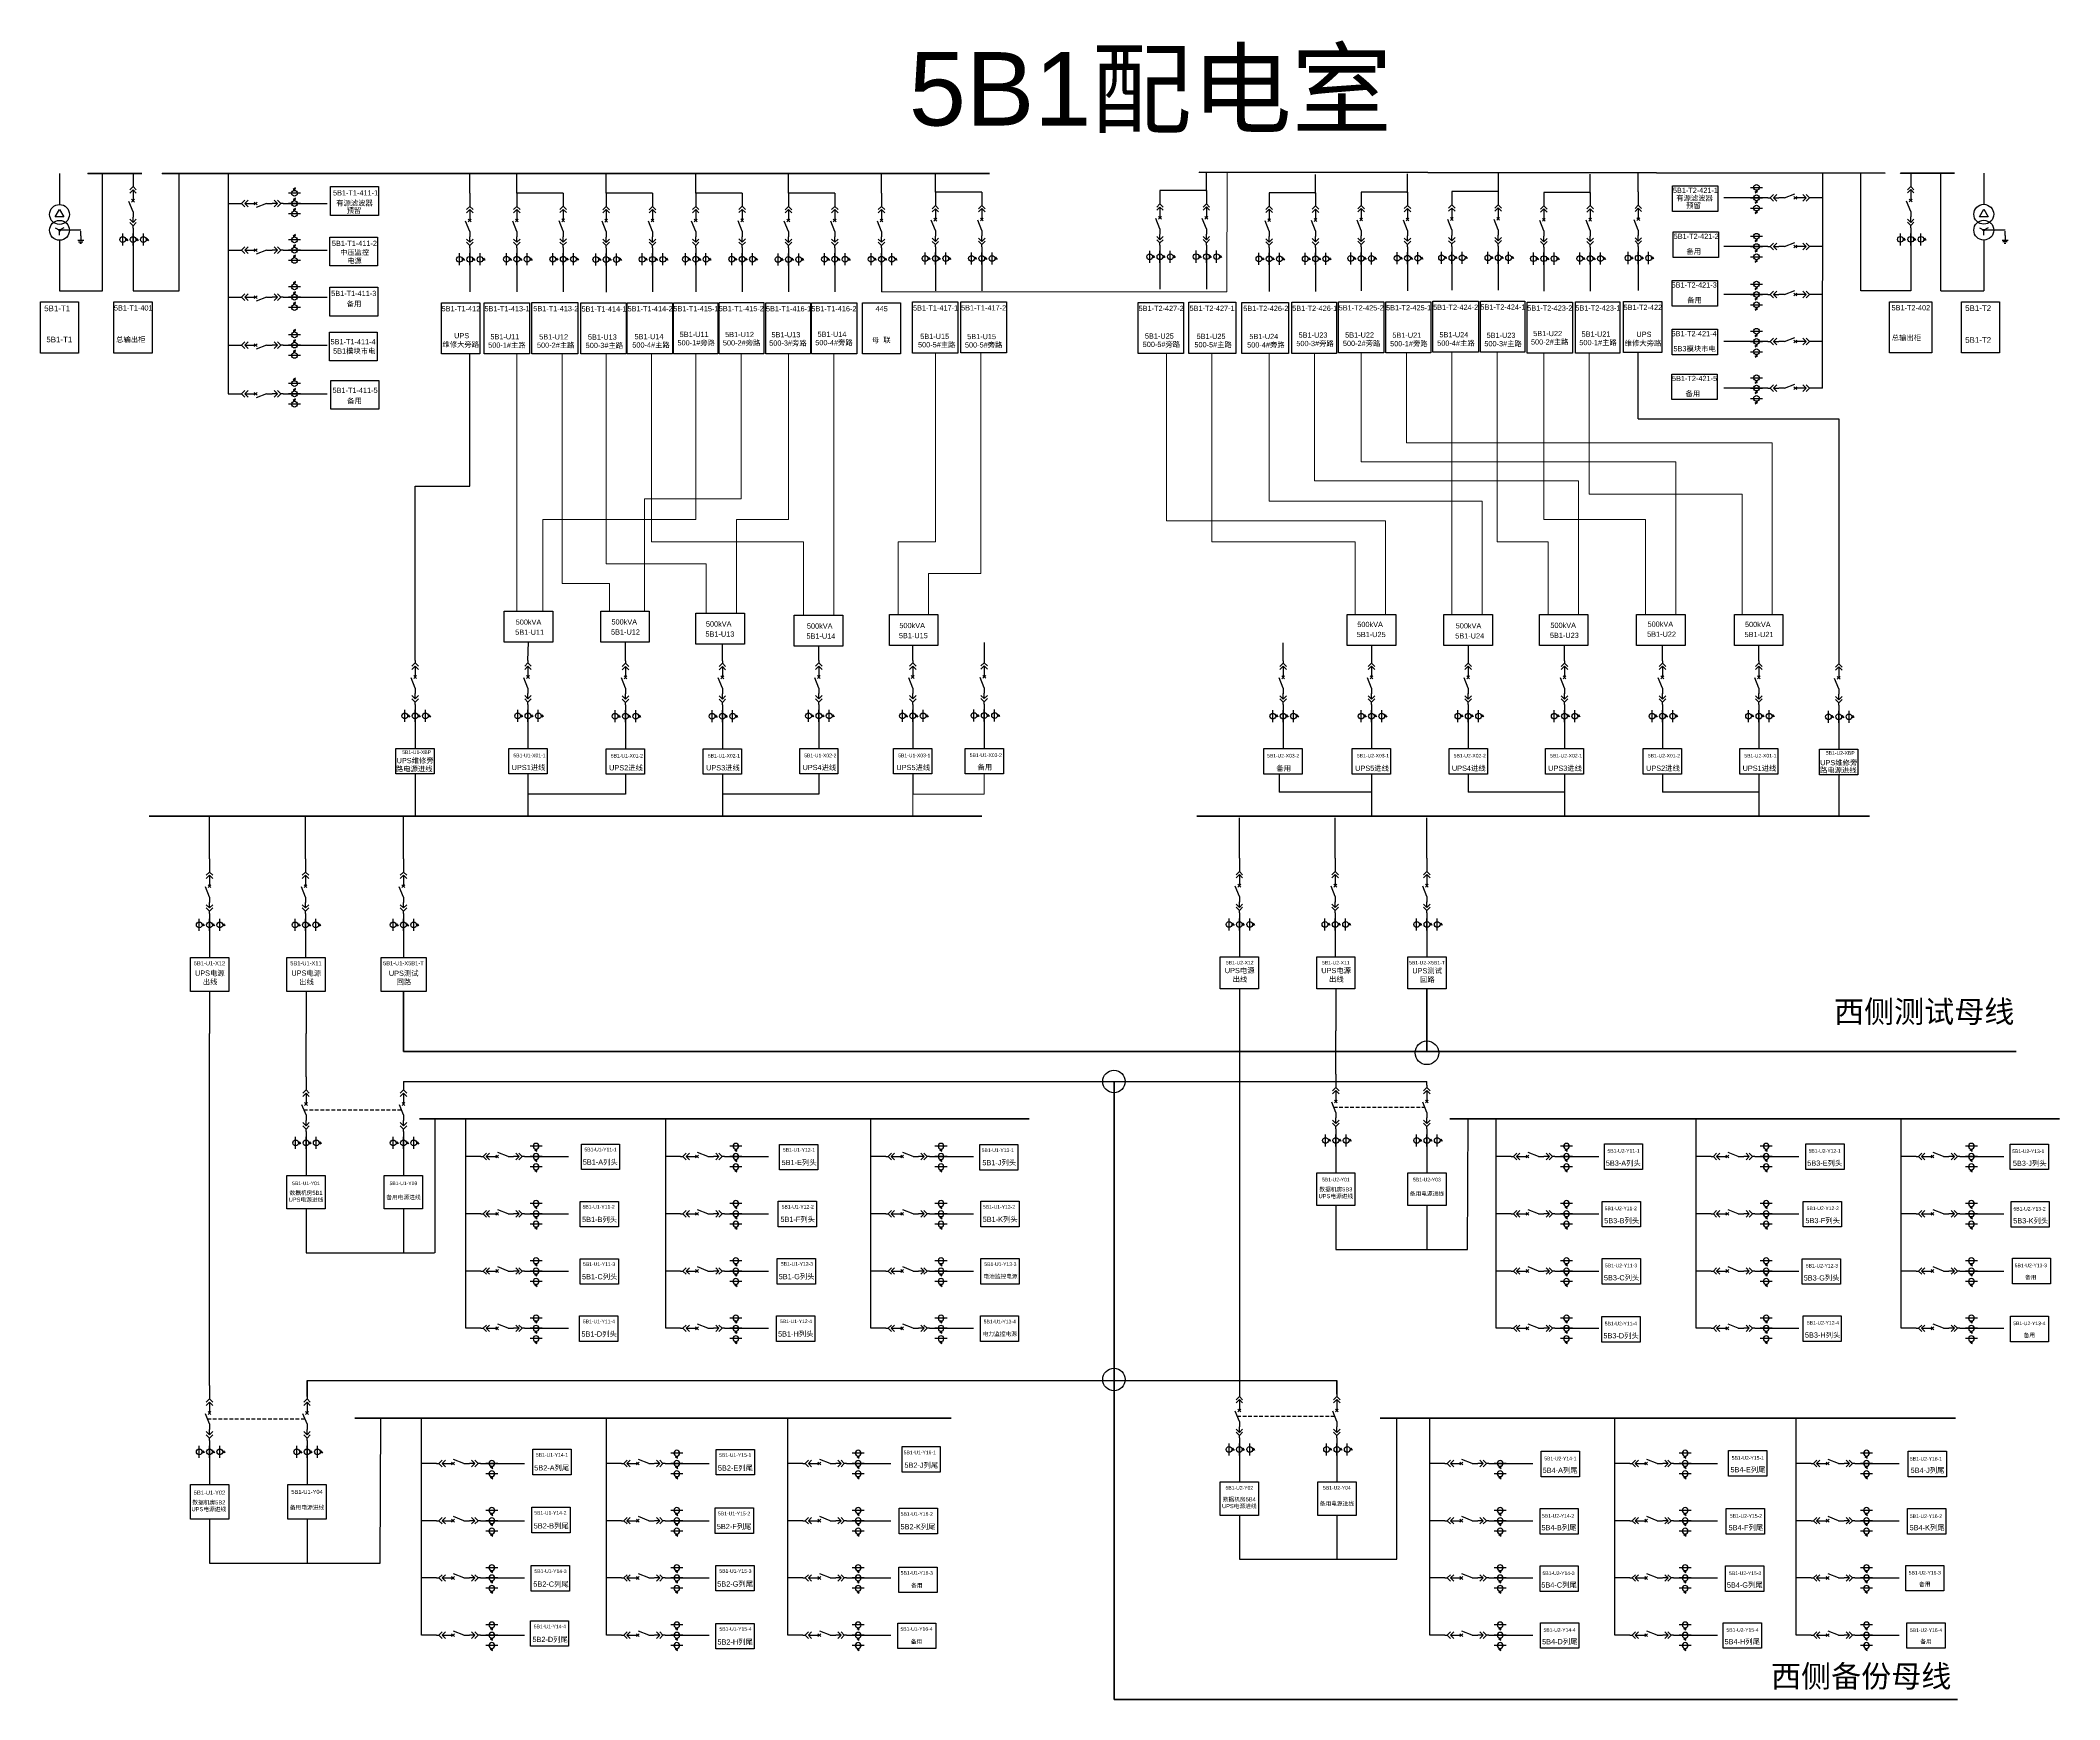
# Model space of a CAD drawing. Header units: metres. Extents: x 1150 to 1425, y 562 to 788.
import ezdxf
from ezdxf.enums import TextEntityAlignment as Align

# ---------------------------------------------------------------- set-up
doc = ezdxf.new("R2010")
doc.units = ezdxf.units.M
doc.header["$MEASUREMENT"] = 0
for name, pattern in [('CENTER', [2, 1.25, -0.25, 0.25, -0.25]), ('CONTINOUS', [0]), ('HIDDEN', [0.375, 0.25, -0.125])]:
    doc.linetypes.add(name, pattern=pattern)
doc.layers.get('0').update_dxf_attribs({"linetype": 'CONTINUOUS', "lineweight": 25})
doc.styles.add('Standard_copy2', font='arial.ttf')

# ---------------------------------------------------------------- blocks, each defined once
blk = doc.blocks.new('DYDQAA05')
at = {"color": 0}
blk.add_lwpolyline([(0, 0), (0, -7)], dxfattribs=at)
blk = doc.blocks.new('DYDQAA03')
at = {"color": 0}
for points in [[(0, 0), (0, -1.5)], [(-2.1, -3.6), (0, -1.5)], [(-2.1, -5.6), (0, -3.5)], [(2.1, -3.6), (0, -1.5)], [(2.1, -5.6), (0, -3.5)], [(0, -3.5), (0, -7)]]:
    blk.add_lwpolyline(points, dxfattribs=at)
blk = doc.blocks.new('DYDQAA09')
at = {"color": 0}
blk.add_lwpolyline([(0, 0), (0, -3.5)], dxfattribs=at)
blk.add_lwpolyline([(0, 0), (0, -3.5)], dxfattribs=at)
blk.add_lwpolyline([(0, 0), (0, -3.5)], dxfattribs=at)
blk.add_lwpolyline([(0, 0), (0, -3.5)], dxfattribs=at)
blk.add_lwpolyline([(0, 0), (0, -3.5)], dxfattribs=at)
blk.add_lwpolyline([(0, 0), (0, -3.5)], dxfattribs=at)
blk.add_lwpolyline([(0, 0), (0, -3.5)], dxfattribs=at)
blk.add_lwpolyline([(0, 0), (0, -3.5)], dxfattribs=at)
blk.add_lwpolyline([(0, 0), (0, -3.5)], dxfattribs=at)
blk = doc.blocks.new('DYDQ0201')
at = {"color": 0}
for points in [[(0.9, -0.9), (-0.9, 0.9)], [(-0.9, -0.9), (0.9, 0.9)], [(0, -7), (-2.6, -0.4)]]:
    blk.add_lwpolyline(points, dxfattribs=at)
blk = doc.blocks.new('DYDQAA04')
at = {"color": 0}
for points in [[(0, -3.5), (0, 0)], [(-2.1, -1.4), (0, -3.5)], [(-2.1, -3.4), (0, -5.5)], [(2.1, -1.4), (0, -3.5)], [(2.1, -3.4), (0, -5.5)], [(0, -7), (0, -5.5)]]:
    blk.add_lwpolyline(points, dxfattribs=at)
blk = doc.blocks.new('A$C03DD39B5')
for p, q in [((417, 475), (283, 392)), ((417, 422), (283, 339)), ((350, 333), (350, 467))]:
    blk.add_line(p, q)
blk.add_lwpolyline([(700, 167), (0, 167)])
blk.add_circle((350, 167), 167)

msp = doc.modelspace()

# ---------------------------------------------------------------- linework, layer by layer
for p, q in [((1308.51, 767.27, -38963.55), (1308.51, 769.85, -37580.28)), ((1168.65, 753.69, -36762.34), (1168.65, 769.71, -36762.34)), ((1175.32, 769.71, -36762.34), (1175.32, 739.68)), ((1208.19, 767.02, -18792.38), (1208.19, 769.6, -17409.11)), ((1214.6, 767.02, -19484.02), (1214.6, 769.6, -18100.74)), ((1226.76, 767, -18792.38), (1226.76, 769.58, -17409.11)), ((1238.96, 767.02, -18098.01), (1238.96, 769.6, -16714.74)), ((1251.58, 767.01, -19484.02), (1251.58, 769.59, -18100.74)), ((1264.26, 767.02, -18792.38), (1264.26, 769.6, -17409.11)), ((1271.59, 767.13, -38145.62), (1271.59, 769.71, -36762.34)), ((1277.91, 767.13, -38145.62), (1271.59, 767.13, -38145.62)), ((1308.49, 767.36, -38963.55), (1302.17, 767.36, -38963.55)), ((1323.36, 767.07, -18792.38), (1317.04, 767.07, -18792.38)), ((1323.37, 766.97, -18792.38), (1323.37, 769.55, -17409.11)), ((1335.87, 767.14, -18792.38), (1329.56, 767.14, -18792.38)), ((1335.89, 767.05, -18792.38), (1335.89, 769.63, -17409.11)), ((1348.23, 767.22, -18792.38), (1341.92, 767.22, -18792.38)), ((1348.25, 767.13, -18792.38), (1348.25, 769.71, -17409.11)), ((1360.74, 767.11, -18792.38), (1354.43, 767.11, -18792.38)), ((1360.76, 767.01, -18792.38), (1360.76, 769.59, -17409.11)), ((1367.3, 767.2, -19297.44), (1367.3, 769.78, -17914.17)), ((1392.4, 740.46), (1392.41, 769.74, -37580.28)), ((1397.62, 753.71, -37580.28), (1397.62, 769.73, -37580.28)), ((1408.49, 753.71, -39365.66), (1408.49, 769.73, -37580.28)), ((1414.34, 769.73, -34754.74), (1414.34, 765.49, -39365.66)), ((1183.56, 765.6, 2201.21), (1185.19, 765.6, 2201.21)), ((1185.19, 765.6, 2201.21), (1188.76, 765.6, 2201.21)), ((1220.91, 767.02, -19484.02), (1214.6, 767.02, -19484.02)), ((1233.07, 767, -18792.38), (1226.76, 767, -18792.38)), ((1245.28, 767.02, -18098.01), (1238.96, 767.02, -18098.01)), ((1257.89, 767.01, -19484.02), (1251.58, 767.01, -19484.02)), ((1382.53, 766.38, 2201.21), (1378.96, 766.38, 2201.21)), ((1384.16, 766.38, 2201.21), (1382.53, 766.38, 2201.21)), ((1413.76, 763.8, -39365.66), (1414.34, 764.81, -39365.66)), ((1413.76, 763.8, -39365.66), (1414.34, 764.81, -39365.66)), ((1414.34, 764.81, -39365.66), (1414.93, 763.8, -39365.66)), ((1414.93, 763.8, -39365.66), (1413.76, 763.8, -39365.66)), ((1413.76, 762.31, -39365.66), (1414.34, 761.97, -39365.66)), ((1414.33, 762.07, -39365.66), (1414.24, 761.98, -39365.66)), ((1414.38, 762.07, -39365.66), (1414.25, 761.94, -39365.66)), ((1414.3, 762.06, -39365.66), (1414.25, 762.01, -39365.66)), ((1414.39, 762.06, -39365.66), (1414.26, 761.92, -39365.66)), ((1414.42, 762.04, -39365.66), (1414.28, 761.9, -39365.66)), ((1414.43, 762.03, -39365.66), (1414.29, 761.89, -39365.66)), ((1414.44, 761.99, -39365.66), (1414.33, 761.87, -39365.66)), ((1414.93, 762.31, -39365.66), (1414.34, 761.97, -39365.66)), ((1414.34, 761.3, -39365.66), (1414.34, 761.97, -39365.66)), ((1417.23, 761.97, -39365.66), (1414.34, 761.97, -39365.66)), ((1414.45, 761.97, -39365.66), (1414.35, 761.87, -39365.66)), ((1162.35, 761.47, -36762.34), (1162.35, 759.83, -36762.34)), ((1162.35, 759.83, -36762.34), (1162.35, 753.69, -36762.34)), ((1183.56, 759.25, 2201.21), (1185.19, 759.25, 2201.21)), ((1185.19, 759.25, 2201.21), (1188.76, 759.25, 2201.21)), ((1271.59, 758.89, -35944.4), (1271.59, 757.25, -35944.4)), ((1277.91, 758.91, -35252.76), (1277.91, 757.27, -35252.76)), ((1302.17, 759.12, -36762.34), (1302.17, 757.48, -36762.34)), ((1308.49, 759.14, -36070.7), (1308.49, 757.5, -36070.7)), ((1317.04, 758.83, -16591.17), (1317.04, 757.19, -16591.17)), ((1323.36, 758.84, -15899.53), (1323.36, 757.2, -15899.53)), ((1329.56, 758.91, -16591.17), (1329.56, 757.27, -16591.17)), ((1335.87, 758.92, -15899.53), (1335.87, 757.28, -15899.53)), ((1341.92, 758.99, -16591.17), (1341.92, 757.35, -16591.17)), ((1348.23, 759, -15899.53), (1348.23, 757.36, -15899.53)), ((1354.43, 758.87, -16591.17), (1354.43, 757.23, -16591.17)), ((1360.74, 758.88, -15899.53), (1360.74, 757.24, -15899.53)), ((1367.3, 758.96, -17096.23), (1367.3, 757.32, -17096.23)), ((1382.53, 759.74, 2201.21), (1378.96, 759.74, 2201.21)), ((1384.16, 759.74, 2201.21), (1382.53, 759.74, 2201.21)), ((1404.39, 761.49, -37580.28), (1404.39, 759.86, -37580.28)), ((1404.39, 759.86, -37580.28), (1404.39, 753.71, -37580.28)), ((1414.34, 760.62, -39365.66), (1414.34, 753.71, -39365.66)), ((1416.83, 760.62, -39365.66), (1417.64, 760.62, -39365.66)), ((1416.93, 760.42, -39365.66), (1417.54, 760.42, -39365.66)), ((1417.13, 760.21, -39365.66), (1417.33, 760.21, -39365.66)), ((1208.19, 758.78, -16591.17), (1208.19, 757.14, -16591.17)), ((1208.19, 757.14, -16591.17), (1208.19, 753.58, -16591.17)), ((1214.6, 758.78, -17282.81), (1214.6, 757.14, -17282.81)), ((1214.6, 757.14, -17282.81), (1214.6, 753.58, -17282.81)), ((1220.91, 758.8, -16591.17), (1220.91, 757.16, -16591.17)), ((1220.91, 757.16, -16591.17), (1220.91, 753.59, -16591.17)), ((1226.76, 758.76, -16591.17), (1226.76, 757.12, -16591.17)), ((1226.76, 757.12, -16591.17), (1226.76, 753.55, -16591.17)), ((1233.07, 758.77, -15899.53), (1233.07, 757.13, -15899.53)), ((1233.07, 757.13, -15899.53), (1233.07, 753.57, -15899.53)), ((1238.96, 758.78, -15896.8), (1238.96, 757.14, -15896.8)), ((1238.96, 757.14, -15896.8), (1238.96, 753.58, -15896.8)), ((1245.28, 758.8, -15205.16), (1245.28, 757.16, -15205.16)), ((1245.28, 757.16, -15205.16), (1245.28, 753.59, -15205.16)), ((1251.58, 758.77, -17282.81), (1251.58, 757.13, -17282.81)), ((1251.58, 757.13, -17282.81), (1251.58, 753.56, -17282.81)), ((1257.89, 758.79, -16591.17), (1257.89, 757.15, -16591.17)), ((1257.89, 757.15, -16591.17), (1257.89, 753.58, -16591.17)), ((1264.26, 758.78, -16591.17), (1264.26, 757.14, -16591.17)), ((1264.26, 757.14, -16591.17), (1264.26, 753.58, -16591.17)), ((1271.59, 757.25, -35944.4), (1271.59, 753.69, -35944.4)), ((1277.91, 757.27, -35252.76), (1277.91, 753.7, -35252.76)), ((1302.17, 757.48, -36762.34), (1302.17, 753.92, -36762.34)), ((1308.49, 757.5, -36070.7), (1308.49, 753.93, -36070.7)), ((1317.04, 757.19, -16591.17), (1317.04, 753.62, -16591.17)), ((1323.36, 757.2, -15899.53), (1323.36, 753.64, -15899.53)), ((1329.56, 757.27, -16591.17), (1329.56, 753.7, -16591.17)), ((1335.87, 757.28, -15899.53), (1335.87, 753.72, -15899.53)), ((1341.92, 757.35, -16591.17), (1341.92, 753.78, -16591.17)), ((1348.23, 757.36, -15899.53), (1348.23, 753.8, -15899.53)), ((1354.43, 757.23, -16591.17), (1354.43, 753.66, -16591.17)), ((1360.74, 757.24, -15899.53), (1360.74, 753.68, -15899.53)), ((1367.3, 757.32, -17096.23), (1367.3, 753.76, -17096.23)), ((1162.35, 753.69, -36762.34), (1168.65, 753.69, -36762.34)), ((1404.39, 753.71, -37580.28), (1397.62, 753.71, -37580.28)), ((1408.49, 753.71, -39365.66), (1414.34, 753.71, -39365.66)), ((1183.56, 752.85, 2201.21), (1185.19, 752.85, 2201.21)), ((1185.19, 752.85, 2201.21), (1188.76, 752.85, 2201.21)), ((1382.53, 753.21, 2201.21), (1378.96, 753.21, 2201.21)), ((1384.16, 753.21, 2201.21), (1382.53, 753.21, 2201.21)), ((1183.56, 746.32, 2201.21), (1185.19, 746.32, 2201.21)), ((1185.19, 746.32, 2201.21), (1188.76, 746.32, 2201.21)), ((1382.53, 746.81, 2201.21), (1378.96, 746.81, 2201.21)), ((1384.16, 746.81, 2201.21), (1382.53, 746.81, 2201.21)), ((1183.56, 739.68, 2201.21), (1185.19, 739.68, 2201.21)), ((1185.19, 739.68, 2201.21), (1188.76, 739.68, 2201.21)), ((1382.53, 740.46, 2201.21), (1378.96, 740.46, 2201.21)), ((1384.16, 740.46, 2201.21), (1382.53, 740.46, 2201.21)), ((1200.75, 696.6, -16843.72), (1200.75, 694.96, -16843.72)), ((1216.12, 696.6, 10721.42), (1216.12, 694.96, 10721.42)), ((1229.39, 696.55, 10721.42), (1229.39, 694.91, 10721.42)), ((1242.59, 696.55, -3837.98), (1242.59, 694.91, -3837.98)), ((1255.72, 696.6, -3837.98), (1255.72, 694.96, -3837.98)), ((1268.51, 696.6, -18695.99), (1268.51, 694.96, -18695.99)), ((1278.25, 696.64, 12922.44), (1278.25, 695, 12922.44)), ((1318.94, 696.57, -16494.78), (1318.94, 694.93, -16494.78)), ((1330.97, 696.57, -16494.78), (1330.97, 694.93, -16494.78)), ((1344.14, 696.57, -16494.78), (1344.14, 694.93, -16494.78)), ((1357.25, 696.57, -16494.78), (1357.25, 694.93, -16494.78)), ((1370.58, 696.57, -16494.78), (1370.58, 694.93, -16494.78)), ((1383.72, 696.57, -16494.78), (1383.72, 694.93, -16494.78)), ((1394.59, 696.49, -15207.89), (1394.59, 694.85, -15207.89)), ((1200.75, 694.96, -16843.72), (1200.75, 691.39, -16843.72)), ((1216.12, 694.96, 10721.42), (1216.12, 691.39, 10721.42)), ((1229.39, 694.91, 10721.42), (1229.39, 691.35, 10721.42)), ((1242.59, 694.91, -3837.98), (1242.59, 691.35, -3837.98)), ((1255.72, 694.96, -3837.98), (1255.72, 691.39, -3837.98)), ((1268.51, 694.96, -18695.99), (1268.51, 691.39, -18695.99)), ((1278.25, 695, 12922.44), (1278.25, 691.43, 12922.44)), ((1318.94, 694.93, -16494.78), (1318.94, 691.36, -16494.78)), ((1330.97, 694.93, -16494.78), (1330.97, 691.36, -16494.78)), ((1344.14, 694.93, -16494.78), (1344.14, 691.36, -16494.78)), ((1357.25, 694.93, -16494.78), (1357.25, 691.36, -16494.78)), ((1370.58, 694.93, -16494.78), (1370.58, 691.36, -16494.78)), ((1383.72, 694.93, -16494.78), (1383.72, 691.36, -16494.78)), ((1394.59, 694.85, -15207.89), (1394.59, 691.28, -15207.89)), ((1200.75, 687.91, -16843.72), (1200.75, 682.16, -16843.72)), ((1216.12, 687.91, -3837.98), (1216.12, 682.15, -3837.98)), ((1229.39, 687.87, 10721.42), (1229.39, 685.17, 10721.42)), ((1242.59, 687.87, -3837.98), (1242.59, 682.15, -3837.98)), ((1255.72, 687.91, -3837.98), (1255.72, 685.17, -3837.98)), ((1268.51, 687.91, -18695.99), (1268.51, 685.17, -18695.99)), ((1318.4, 687.89, -16494.78), (1318.4, 685.42, -16494.78)), ((1330.97, 687.89, -16494.78), (1330.97, 682.12, -16494.78)), ((1344.14, 687.89, -16494.78), (1344.14, 685.42, -16494.78)), ((1357.25, 687.89, -16494.78), (1357.25, 682.12, -16494.78)), ((1370.58, 687.89, -16494.78), (1370.58, 685.42, -16494.78)), ((1383.72, 687.89, -16494.78), (1383.72, 682.21, -16494.78)), ((1383.72, 687.89, -16494.78), (1383.72, 685.42, -16494.78)), ((1394.59, 687.8, -16182.2), (1394.59, 682.08, -16182.2)), ((1229.39, 685.17, 10721.42), (1216.12, 685.17, 10721.42)), ((1255.72, 685.17, -3837.98), (1242.59, 685.17, -3837.98)), ((1330.97, 685.42, -16494.78), (1318.4, 685.42, -16494.78)), ((1357.25, 685.42, -16494.78), (1344.14, 685.42, -16494.78)), ((1383.72, 685.42, -16494.78), (1370.58, 685.42, -16494.78)), ((1172.76, 676.37, -5221.26), (1172.76, 682.15, -3837.98)), ((1185.82, 676.37, -5221.26), (1185.82, 682.21, -3837.98)), ((1199.16, 676.37, -5221.26), (1199.16, 682.21, -3837.98)), ((1312.98, 676.44, -17213.37), (1312.98, 681.94, -15830.09)), ((1326.04, 676.44, -17213.37), (1326.04, 681.94, -15830.09)), ((1338.52, 676.44, -17213.37), (1338.52, 681.94, -15830.09)), ((1172.76, 668.13, -3020.04), (1172.76, 666.49, -3020.04)), ((1185.82, 668.13, -3020.04), (1185.82, 666.49, -3020.04)), ((1199.16, 668.13, -3020.04), (1199.16, 666.49, -3020.04)), ((1312.98, 668.2, -15012.15), (1312.98, 666.56, -15012.15)), ((1326.04, 668.2, -15012.15), (1326.04, 666.56, -15012.15)), ((1338.52, 668.2, -15012.15), (1338.52, 666.56, -15012.15)), ((1172.76, 666.49, -3020.04), (1172.76, 662.92, -3020.04)), ((1185.82, 666.49, -3020.04), (1185.82, 662.92, -3020.04)), ((1199.16, 666.49, -3020.04), (1199.16, 662.92, -3020.04)), ((1312.98, 666.56, -15012.15), (1312.98, 662.99, -15012.15)), ((1326.04, 666.56, -15012.15), (1326.04, 662.99, -15012.15)), ((1338.52, 666.56, -15012.15), (1338.52, 662.99, -15012.15)), ((1172.76, 658.31, -3020.04), (1172.76, 652.59, -3020.04)), ((1185.9, 658.31, -3051.53), (1185.9, 652.59, -3051.53)), ((1312.98, 658.65, -15012.15), (1312.98, 652.93, -15012.15)), ((1326.12, 658.65, -15043.64), (1326.12, 652.93, -15043.64)), ((1172.76, 604.61, -5786.59), (1172.76, 652.59, -4403.32)), ((1185.9, 646.69, -5818.08), (1185.9, 652.59, -4434.81)), ((1312.98, 652.93, -16395.43), (1312.98, 603.46, -16395.43)), ((1326.12, 647.03, -17779.74), (1326.12, 652.93, -16396.46)), ((1207.66, 628.02, 13697.38), (1207.66, 640.95, 13005.74)), ((1234.87, 628.02, 13697.38), (1234.87, 640.95, 13005.74)), ((1262.8, 628.02, 13697.38), (1262.8, 640.95, 13005.74)), ((1347.95, 628.02, 13697.38), (1347.95, 640.95, 13005.74)), ((1375.16, 628.02, 13697.38), (1375.16, 640.95, 13005.74)), ((1403.09, 628.02, 13697.38), (1403.09, 640.95, 13005.74)), ((1185.9, 638.45, -3616.87), (1185.9, 636.81, -3616.87)), ((1326.12, 638.79, -15578.52), (1326.12, 637.15, -15578.52)), ((1185.9, 636.81, -3616.87), (1185.9, 633.24, -3616.87)), ((1209.69, 635.82, 12314.1), (1207.66, 635.82, 13005.74)), ((1216.44, 635.82, 14515.32), (1218.08, 635.82, 14515.32)), ((1218.08, 635.82, 14515.32), (1221.64, 635.82, 14515.32)), ((1236.91, 635.82, 12314.1), (1234.87, 635.82, 13005.74)), ((1243.66, 635.82, 14515.32), (1245.3, 635.82, 14515.32)), ((1245.3, 635.82, 14515.32), (1248.86, 635.82, 14515.32)), ((1264.84, 635.82, 12314.1), (1262.8, 635.82, 13005.74)), ((1271.59, 635.82, 14515.32), (1273.23, 635.82, 14515.32)), ((1273.23, 635.82, 14515.32), (1276.79, 635.82, 14515.32)), ((1326.12, 637.15, -15578.52), (1326.12, 633.59, -15578.52)), ((1349.98, 635.82, 12314.1), (1347.95, 635.82, 13005.74)), ((1356.73, 635.82, 14515.32), (1358.37, 635.82, 14515.32)), ((1358.37, 635.82, 14515.32), (1361.94, 635.82, 14515.32)), ((1377.2, 635.82, 12314.1), (1375.16, 635.82, 13005.74)), ((1383.95, 635.82, 14515.32), (1385.59, 635.82, 14515.32)), ((1385.59, 635.82, 14515.32), (1389.15, 635.82, 14515.32)), ((1405.13, 635.82, 12314.1), (1403.09, 635.82, 13005.74)), ((1411.88, 635.82, 14515.32), (1413.52, 635.82, 14515.32)), ((1413.52, 635.82, 14515.32), (1417.08, 635.82, 14515.32)), ((1185.9, 628.67, -3616.87), (1185.9, 622.68, -3145.32)), ((1209.69, 628.02, 13697.38), (1207.66, 628.02, 13697.38)), ((1207.66, 620.22, 14389.02), (1207.66, 628.02, 13697.38)), ((1216.44, 628.02, 15898.59), (1218.08, 628.02, 15898.59)), ((1218.08, 628.02, 15898.59), (1221.64, 628.02, 15898.59)), ((1236.91, 628.02, 13697.38), (1234.87, 628.02, 13697.38)), ((1234.87, 620.22, 14389.02), (1234.87, 628.02, 13697.38)), ((1243.66, 628.02, 15898.59), (1245.3, 628.02, 15898.59)), ((1245.3, 628.02, 15898.59), (1248.86, 628.02, 15898.59)), ((1264.84, 628.02, 13697.38), (1262.8, 628.02, 13697.38)), ((1262.8, 620.22, 14389.02), (1262.8, 628.02, 13697.38)), ((1271.59, 628.02, 15898.59), (1273.23, 628.02, 15898.59)), ((1273.23, 628.02, 15898.59), (1276.79, 628.02, 15898.59)), ((1326.12, 629.15, -15578.52), (1326.12, 623.17, -15106.98)), ((1347.95, 620.22, 14389.02), (1347.95, 628.02, 13697.38)), ((1349.98, 628.02, 13697.38), (1347.95, 628.02, 13697.38)), ((1356.73, 628.02, 15898.59), (1358.37, 628.02, 15898.59)), ((1358.37, 628.02, 15898.59), (1361.94, 628.02, 15898.59)), ((1375.16, 620.22, 14389.02), (1375.16, 628.02, 13697.38)), ((1377.2, 628.02, 13697.38), (1375.16, 628.02, 13697.38)), ((1383.95, 628.02, 15898.59), (1385.59, 628.02, 15898.59)), ((1385.59, 628.02, 15898.59), (1389.15, 628.02, 15898.59)), ((1405.13, 628.02, 13697.38), (1403.09, 628.02, 13697.38)), ((1403.09, 620.22, 14389.02), (1403.09, 628.02, 13697.38)), ((1411.88, 628.02, 15898.59), (1413.52, 628.02, 15898.59)), ((1413.52, 628.02, 15898.59), (1417.08, 628.02, 15898.59)), ((1209.69, 620.22, 14389.02), (1207.66, 620.22, 14389.02)), ((1207.66, 612.42, 15080.65), (1207.66, 620.22, 14389.02)), ((1216.44, 620.22, 16590.23), (1218.08, 620.22, 16590.23)), ((1218.08, 620.22, 16590.23), (1221.64, 620.22, 16590.23)), ((1236.91, 620.22, 14389.02), (1234.87, 620.22, 14389.02)), ((1234.87, 612.42, 15080.65), (1234.87, 620.22, 14389.02)), ((1243.66, 620.22, 16590.23), (1245.3, 620.22, 16590.23)), ((1245.3, 620.22, 16590.23), (1248.86, 620.22, 16590.23)), ((1264.84, 620.22, 14389.02), (1262.8, 620.22, 14389.02)), ((1262.8, 612.42, 15080.65), (1262.8, 620.22, 14389.02)), ((1271.59, 620.22, 16590.23), (1273.23, 620.22, 16590.23)), ((1273.23, 620.22, 16590.23), (1276.79, 620.22, 16590.23)), ((1347.95, 612.42, 15080.65), (1347.95, 620.22, 14389.02)), ((1349.98, 620.22, 14389.02), (1347.95, 620.22, 14389.02)), ((1356.73, 620.22, 16590.23), (1358.37, 620.22, 16590.23)), ((1358.37, 620.22, 16590.23), (1361.94, 620.22, 16590.23)), ((1377.2, 620.22, 14389.02), (1375.16, 620.22, 14389.02)), ((1375.16, 612.42, 15080.65), (1375.16, 620.22, 14389.02)), ((1383.95, 620.22, 16590.23), (1385.59, 620.22, 16590.23)), ((1385.59, 620.22, 16590.23), (1389.15, 620.22, 16590.23)), ((1403.09, 612.42, 15080.65), (1403.09, 620.22, 14389.02)), ((1405.13, 620.22, 14389.02), (1403.09, 620.22, 14389.02)), ((1411.88, 620.22, 16590.23), (1413.52, 620.22, 16590.23)), ((1413.52, 620.22, 16590.23), (1417.08, 620.22, 16590.23)), ((1209.69, 612.42, 15080.65), (1207.66, 612.42, 15080.65)), ((1216.44, 612.42, 17281.87), (1218.08, 612.42, 17281.87)), ((1218.08, 612.42, 17281.87), (1221.64, 612.42, 17281.87)), ((1236.91, 612.42, 15080.65), (1234.87, 612.42, 15080.65)), ((1243.66, 612.42, 17281.87), (1245.3, 612.42, 17281.87)), ((1245.3, 612.42, 17281.87), (1248.86, 612.42, 17281.87)), ((1264.84, 612.42, 15080.65), (1262.8, 612.42, 15080.65)), ((1271.59, 612.42, 17281.87), (1273.23, 612.42, 17281.87)), ((1273.23, 612.42, 17281.87), (1276.79, 612.42, 17281.87)), ((1349.98, 612.42, 15080.65), (1347.95, 612.42, 15080.65)), ((1356.73, 612.42, 17281.87), (1358.37, 612.42, 17281.87)), ((1358.37, 612.42, 17281.87), (1361.94, 612.42, 17281.87)), ((1377.2, 612.42, 15080.65), (1375.16, 612.42, 15080.65)), ((1383.95, 612.42, 17281.87), (1385.59, 612.42, 17281.87)), ((1385.59, 612.42, 17281.87), (1389.15, 612.42, 17281.87)), ((1405.13, 612.42, 15080.65), (1403.09, 612.42, 15080.65)), ((1411.88, 612.42, 17281.87), (1413.52, 612.42, 17281.87)), ((1413.52, 612.42, 17281.87), (1417.08, 612.42, 17281.87)), ((1201.64, 586.22, 13697.38), (1201.64, 600.18, 13005.74)), ((1226.82, 586.22, -10506.24), (1226.82, 600.18, 13005.74)), ((1251.52, 586.22, -10506.24), (1251.52, 600.18, 13005.74)), ((1338.93, 586.22, 13697.38), (1338.93, 600.18, 13005.74)), ((1364.11, 586.22, -10506.24), (1364.11, 600.18, 13005.74)), ((1388.81, 586.22, -10506.24), (1388.81, 600.18, 13005.74)), ((1312.98, 596.71, -14194.22), (1312.98, 595.07, -14194.22)), ((1172.76, 596.37, -3585.38), (1172.76, 594.73, -3585.38)), ((1172.76, 594.73, -3585.38), (1172.76, 591.16, -3585.38)), ((1203.68, 594.02, 12314.1), (1201.64, 594.02, 13005.74)), ((1210.42, 594.02, 14515.32), (1212.06, 594.02, 14515.32)), ((1212.06, 594.02, 14515.32), (1215.63, 594.02, 14515.32)), ((1228.85, 594.02, -11889.51), (1226.82, 594.02, -11197.87)), ((1235.6, 594.02, -9688.3), (1237.24, 594.02, -9688.3)), ((1237.24, 594.02, -9688.3), (1240.81, 594.02, -9688.3)), ((1253.55, 594.02, -11889.51), (1251.52, 594.02, -11197.87)), ((1260.3, 594.02, -9688.3), (1261.94, 594.02, -9688.3)), ((1261.94, 594.02, -9688.3), (1265.51, 594.02, -9688.3)), ((1312.98, 595.07, -14194.22), (1312.98, 591.51, -14194.22)), ((1340.97, 594.02, 12314.1), (1338.93, 594.02, 13005.74)), ((1347.72, 594.02, 14515.32), (1349.36, 594.02, 14515.32)), ((1349.36, 594.02, 14515.32), (1352.92, 594.02, 14515.32)), ((1366.15, 594.02, -11889.51), (1364.11, 594.02, -11197.87)), ((1372.9, 594.02, -9688.3), (1374.54, 594.02, -9688.3)), ((1374.54, 594.02, -9688.3), (1378.1, 594.02, -9688.3)), ((1390.84, 594.02, -11889.51), (1388.81, 594.02, -11197.87)), ((1397.59, 594.02, -9688.3), (1399.23, 594.02, -9688.3)), ((1399.23, 594.02, -9688.3), (1402.8, 594.02, -9688.3)), ((1172.76, 586.42, -3585.38), (1172.76, 580.44, -3113.83)), ((1203.68, 586.22, 13697.38), (1201.64, 586.22, 13697.38)), ((1201.64, 578.42, 14389.02), (1201.64, 586.22, 13697.38)), ((1210.42, 586.22, 15898.59), (1212.06, 586.22, 15898.59)), ((1212.06, 586.22, 15898.59), (1215.63, 586.22, 15898.59)), ((1228.85, 586.22, -10506.24), (1226.82, 586.22, -10506.24)), ((1226.82, 578.42, -9814.6), (1226.82, 586.22, -10506.24)), ((1235.6, 586.22, -8305.02), (1237.24, 586.22, -8305.02)), ((1237.24, 586.22, -8305.02), (1240.81, 586.22, -8305.02)), ((1253.55, 586.22, -10506.24), (1251.52, 586.22, -10506.24)), ((1251.52, 578.42, -9814.6), (1251.52, 586.22, -10506.24)), ((1260.3, 586.22, -8305.02), (1261.94, 586.22, -8305.02)), ((1261.94, 586.22, -8305.02), (1265.51, 586.22, -8305.02)), ((1312.98, 586.94, -14194.22), (1312.98, 580.96, -13722.67)), ((1338.93, 578.42, 14389.02), (1338.93, 586.22, 13697.38)), ((1340.97, 586.22, 13697.38), (1338.93, 586.22, 13697.38)), ((1347.72, 586.22, 15898.59), (1349.36, 586.22, 15898.59)), ((1349.36, 586.22, 15898.59), (1352.92, 586.22, 15898.59)), ((1364.11, 578.42, -9814.6), (1364.11, 586.22, -10506.24)), ((1366.15, 586.22, -10506.24), (1364.11, 586.22, -10506.24)), ((1372.9, 586.22, -8305.02), (1374.54, 586.22, -8305.02)), ((1374.54, 586.22, -8305.02), (1378.1, 586.22, -8305.02)), ((1388.81, 578.42, -9814.6), (1388.81, 586.22, -10506.24)), ((1390.84, 586.22, -10506.24), (1388.81, 586.22, -10506.24)), ((1397.59, 586.22, -8305.02), (1399.23, 586.22, -8305.02)), ((1399.23, 586.22, -8305.02), (1402.8, 586.22, -8305.02)), ((1203.68, 578.42, 14389.02), (1201.64, 578.42, 14389.02)), ((1201.64, 570.62, 15080.65), (1201.64, 578.42, 14389.02)), ((1210.42, 578.42, 16590.23), (1212.06, 578.42, 16590.23)), ((1212.06, 578.42, 16590.23), (1215.63, 578.42, 16590.23)), ((1228.85, 578.42, -9814.6), (1226.82, 578.42, -9814.6)), ((1226.82, 570.62, -9122.96), (1226.82, 578.42, -9814.6)), ((1235.6, 578.42, -7613.38), (1237.24, 578.42, -7613.38)), ((1237.24, 578.42, -7613.38), (1240.81, 578.42, -7613.38)), ((1253.55, 578.42, -9814.6), (1251.52, 578.42, -9814.6)), ((1251.52, 570.62, -9122.96), (1251.52, 578.42, -9814.6)), ((1260.3, 578.42, -7613.38), (1261.94, 578.42, -7613.38)), ((1261.94, 578.42, -7613.38), (1265.51, 578.42, -7613.38)), ((1340.97, 578.42, 14389.02), (1338.93, 578.42, 14389.02)), ((1338.93, 570.62, 15080.65), (1338.93, 578.42, 14389.02)), ((1347.72, 578.42, 16590.23), (1349.36, 578.42, 16590.23)), ((1349.36, 578.42, 16590.23), (1352.92, 578.42, 16590.23)), ((1366.15, 578.42, -9814.6), (1364.11, 578.42, -9814.6)), ((1364.11, 570.62, -9122.96), (1364.11, 578.42, -9814.6)), ((1372.9, 578.42, -7613.38), (1374.54, 578.42, -7613.38)), ((1374.54, 578.42, -7613.38), (1378.1, 578.42, -7613.38)), ((1388.81, 570.62, -9122.96), (1388.81, 578.42, -9814.6)), ((1390.84, 578.42, -9814.6), (1388.81, 578.42, -9814.6)), ((1397.59, 578.42, -7613.38), (1399.23, 578.42, -7613.38)), ((1399.23, 578.42, -7613.38), (1402.8, 578.42, -7613.38)), ((1203.68, 570.62, 15080.65), (1201.64, 570.62, 15080.65)), ((1210.42, 570.62, 17281.87), (1212.06, 570.62, 17281.87)), ((1212.06, 570.62, 17281.87), (1215.63, 570.62, 17281.87)), ((1228.85, 570.62, -9122.96), (1226.82, 570.62, -9122.96)), ((1235.6, 570.62, -6921.74), (1237.24, 570.62, -6921.74)), ((1237.24, 570.62, -6921.74), (1240.81, 570.62, -6921.74)), ((1253.55, 570.62, -9122.96), (1251.52, 570.62, -9122.96)), ((1260.3, 570.62, -6921.74), (1261.94, 570.62, -6921.74)), ((1261.94, 570.62, -6921.74), (1265.51, 570.62, -6921.74)), ((1340.97, 570.62, 15080.65), (1338.93, 570.62, 15080.65)), ((1347.72, 570.62, 17281.87), (1349.36, 570.62, 17281.87)), ((1349.36, 570.62, 17281.87), (1352.92, 570.62, 17281.87)), ((1366.15, 570.62, -9122.96), (1364.11, 570.62, -9122.96)), ((1372.9, 570.62, -6921.74), (1374.54, 570.62, -6921.74)), ((1374.54, 570.62, -6921.74), (1378.1, 570.62, -6921.74)), ((1390.84, 570.62, -9122.96), (1388.81, 570.62, -9122.96)), ((1397.59, 570.62, -6921.74), (1399.23, 570.62, -6921.74)), ((1399.23, 570.62, -6921.74), (1402.8, 570.62, -6921.74))]:
    msp.add_line(p, q)
at = {"color": 1, "lineweight": 20}
for p, q in [((1311.29, 753.58, -16591.17), (1311.32, 769.85, -37580.28)), ((1264.26, 753.58, -16591.17), (1311.29, 753.58, -16591.17))]:
    msp.add_line(p, q, dxfattribs=at)
at = {"color": 0}
for p, q in [((1152.34, 769.71, -33936.8), (1152.34, 765.47, -38547.73)), ((1158.2, 753.69, -38547.73), (1158.2, 769.71, -36762.34)), ((1151.75, 763.77, -38547.73), (1152.34, 764.79, -38547.73)), ((1151.75, 763.77, -38547.73), (1152.34, 764.79, -38547.73)), ((1152.34, 764.79, -38547.73), (1152.92, 763.77, -38547.73)), ((1152.92, 763.77, -38547.73), (1151.75, 763.77, -38547.73)), ((1151.75, 762.29, -38547.73), (1152.34, 761.95, -38547.73)), ((1152.33, 762.05, -38547.73), (1152.24, 761.96, -38547.73)), ((1152.37, 762.04, -38547.73), (1152.24, 761.91, -38547.73)), ((1152.39, 762.04, -38547.73), (1152.25, 761.9, -38547.73)), ((1152.3, 762.04, -38547.73), (1152.25, 761.99, -38547.73)), ((1152.41, 762.01, -38547.73), (1152.27, 761.87, -38547.73)), ((1152.42, 762, -38547.73), (1152.28, 761.86, -38547.73)), ((1152.44, 761.97, -38547.73), (1152.32, 761.85, -38547.73)), ((1152.92, 762.29, -38547.73), (1152.34, 761.95, -38547.73)), ((1152.34, 761.27, -38547.73), (1152.34, 761.95, -38547.73)), ((1155.23, 761.95, -38547.73), (1152.34, 761.95, -38547.73)), ((1152.44, 761.94, -38547.73), (1152.34, 761.85, -38547.73)), ((1152.34, 760.59, -38547.73), (1152.34, 753.69, -38547.73)), ((1154.82, 760.59, -38547.73), (1155.63, 760.59, -38547.73)), ((1154.92, 760.39, -38547.73), (1155.53, 760.39, -38547.73)), ((1155.12, 760.19, -38547.73), (1155.33, 760.19, -38547.73)), ((1152.34, 753.69, -38547.73), (1158.2, 753.69, -38547.73))]:
    msp.add_line(p, q, dxfattribs=at)
at = {"color": 0, "linetype": 'CENTER', "ltscale": 0.5}
msp.add_line((1155.23, 761.2, -38547.73), (1155.23, 761.95, -38547.73), dxfattribs=at)
at = {"linetype": 'CENTER', "ltscale": 0.5}
msp.add_line((1417.23, 761.23, -39365.66), (1417.23, 761.97, -39365.66), dxfattribs=at)
at = {"color": 5, "lineweight": 30}
for p, q in [((1208.19, 727.11, -19044.93), (1208.19, 745.13, -17409.11)), ((1367.3, 736.3, -19549.99), (1367.3, 745.31, -17914.17)), ((1367.3, 736.3, -19549.99), (1394.59, 736.3, -19549.99)), ((1394.59, 736.3, -19549.99), (1394.59, 703.24, -17409.11)), ((1200.75, 703.35, -19044.93), (1200.75, 727.11, -19044.93)), ((1200.75, 727.11, -19044.93), (1208.19, 727.11, -19044.93)), ((1199.17, 646.03, -6840.31), (1338.52, 646.03, -17779.74)), ((1186.04, 605.3, -6918.3), (1295.91, 605.3, -28168.27)), ((1295.91, 605.3, -28168.27), (1326.26, 605.3, -16835.5))]:
    msp.add_line(p, q, dxfattribs=at)
at = {"color": 6, "lineweight": 20}
for p, q in [((1214.6, 745.14, -18100.74), (1214.6, 710.07)), ((1220.78, 745.15, -17409.11), (1220.78, 713.86, -17409.11)), ((1226.76, 745.11, -17409.11), (1226.76, 716.52, -17409.11)), ((1232.94, 745.13, -16717.47), (1232.94, 719.53, -16717.47)), ((1271.59, 745.24, -36762.34), (1271.59, 719.53, -36762.34)), ((1309.25, 745.19, -61521.98), (1309.25, 719.53, -61521.98)), ((1341.92, 745.34, -17409.11), (1341.92, 709.61, 41794.41)), ((1348.1, 745.35, -16717.47), (1348.1, 719.53, -16717.47)), ((1354.43, 745.22, -17409.11), (1354.43, 722.56, -17409.11)), ((1360.61, 745.23, -16717.47), (1360.61, 726.04, -16717.47)), ((1360.61, 726.04, -16717.47), (1381.43, 726.04, -16717.47)), ((1381.43, 726.04, -16717.47), (1381.43, 709.61, 41794.41)), ((1354.43, 722.56, -17409.11), (1368.29, 722.56, -17409.11)), ((1368.29, 722.56, -17409.11), (1368.29, 709.61, 41794.41)), ((1232.94, 719.53, -42168.74), (1253.64, 719.53, -42168.74)), ((1253.64, 719.53, -42168.74), (1253.64, 709.54, 41794.41)), ((1271.59, 719.53, -62213.62), (1266.54, 719.53, -62213.62)), ((1266.54, 719.53, -62213.62), (1266.54, 709.61, 41794.41)), ((1309.25, 719.53, -61521.98), (1328.76, 719.53, -61521.98)), ((1328.76, 719.53, -61521.98), (1328.76, 712.2, -46826.32)), ((1348.1, 719.53, -16717.47), (1355.03, 719.53, -16717.47)), ((1355.03, 719.53, -16717.47), (1355.03, 709.61, 41794.41)), ((1226.76, 716.52, -42860.38), (1240.39, 716.52, -42860.38)), ((1240.39, 716.52, -42860.38), (1240.39, 709.82, 20897.21)), ((1220.78, 713.86, -42860.38), (1227.22, 713.86, -17409.11)), ((1227.22, 713.86, -17409.11), (1227.22, 710.1)), ((1328.76, 712.2, -46826.32), (1328.76, 709.61, 41794.41))]:
    msp.add_line(p, q, dxfattribs=at)
at = {"color": 4, "lineweight": 20}
for p, q in [((1238.96, 722.57, 8042.17), (1238.96, 745.14, -16714.74)), ((1245.14, 725.38, 8042.17), (1245.14, 745.15, -16023.1)), ((1251.58, 722.57, 8042.17), (1251.58, 745.12, -18100.74)), ((1257.76, 745.14, -17409.11), (1257.76, 722.57, -17409.11)), ((1277.77, 745.26, -36070.7), (1277.77, 715.21, -36070.7)), ((1303.06, 745.18, -62213.62), (1303.06, 722.4, -62213.62)), ((1317.04, 745.18, -17409.11), (1317.04, 725.05, -17409.11)), ((1323.22, 745.19, -16717.47), (1323.22, 727.84, -16717.47)), ((1329.56, 745.26, -17409.11), (1329.56, 730.44, -17409.11)), ((1335.74, 745.27, -16717.47), (1335.74, 733, -16717.47)), ((1335.74, 733, -16717.47), (1385.54, 733, -16717.47)), ((1385.54, 733, -16717.47), (1385.54, 709.61, 41794.41)), ((1329.56, 730.44, -17409.11), (1372.41, 730.44, -17409.11)), ((1372.41, 730.44, -17409.11), (1372.41, 709.61, 41794.41)), ((1323.22, 727.84, -16717.47), (1359.15, 727.84, -16717.47)), ((1359.15, 727.84, -16717.47), (1359.15, 709.61, 41794.41)), ((1231.98, 710.1), (1231.98, 725.38, 8042.17)), ((1231.98, 725.38, 8042.17), (1245.14, 725.38, 8042.17)), ((1317.04, 725.05, -17409.11), (1346.04, 725.05, -17409.11)), ((1346.04, 725.05, -17409.11), (1346.04, 709.61, 41794.41)), ((1218.13, 711.54, -17409.11), (1218.13, 722.57, -17409.11)), ((1218.13, 722.57, -17409.11), (1238.96, 722.57, -17409.11)), ((1244.51, 709.82, 20897.21), (1244.51, 722.57, -17409.11)), ((1244.51, 722.57, -17409.11), (1251.58, 722.57, -17409.11)), ((1257.76, 709.54, 41794.41), (1257.76, 722.57, -17409.11)), ((1303.06, 722.4, -62213.62), (1332.9, 722.4, -62213.62)), ((1332.9, 722.4, -62213.62), (1332.9, 709.61, 41794.41)), ((1270.66, 715.21, -61521.98), (1270.66, 709.61, 41794.41)), ((1277.77, 715.21, -61521.98), (1270.66, 715.21, -61521.98)), ((1218.13, 711.54, -17409.11), (1218.13, 710.09, -17409.11))]:
    msp.add_line(p, q, dxfattribs=at)
at = {"lineweight": -3}
for p, q in [((1216.12, 703.35, 8520.2), (1216.19, 705.85)), ((1229.39, 703.3, 8520.2), (1229.39, 705.87)), ((1242.59, 703.3, -6039.19), (1242.59, 705.6, 20897.21)), ((1255.72, 703.35, -6039.19), (1255.72, 705.32, 41794.41)), ((1268.51, 703.35, -20897.21), (1268.51, 705.39, 41794.41)), ((1330.97, 705.39, 41794.41), (1330.97, 703.32, -18695.99)), ((1344.14, 705.39, 41794.41), (1344.14, 703.32, -18695.99)), ((1357.25, 703.32, -18695.99), (1357.25, 705.39, 41794.41)), ((1370.58, 703.32, -18695.99), (1370.58, 705.39, 41794.41)), ((1383.72, 703.32, -18695.99), (1383.72, 705.39, 41794.41)), ((1203.49, 622.68, -3145.32), (1203.49, 640.95, 13005.74)), ((1344.04, 623.17, -15106.98), (1344.12, 640.95, 13005.74)), ((1185.9, 622.68, -3145.32), (1203.41, 622.68, -3145.32)), ((1326.12, 623.17, -15106.98), (1344.04, 623.17, -15106.98)), ((1196, 580.44, -3113.83), (1196.08, 600.18, 13005.74)), ((1334.41, 580.99, -11380.69), (1334.41, 600.18, 13005.74)), ((1172.76, 580.44, -3113.83), (1196, 580.44, -3113.83)), ((1312.98, 580.96, -13722.67), (1334.41, 580.99, -11380.69))]:
    msp.add_line(p, q, dxfattribs=at)
at = {"color": 3}
for p, q in [((1278.22, 705.83, 12008.11), (1278.22, 703.39, 12008.11)), ((1318.91, 705.76, -17409.11), (1318.91, 703.32, -17409.11))]:
    msp.add_line(p, q, dxfattribs=at)
at = {"lineweight": 20}
for p, q in [((1278.25, 685.17, -18695.99), (1278.25, 687.96, 13896.74)), ((1268.51, 685.17, -18695.99), (1278.25, 685.17, -18695.99)), ((1268.51, 685.17, -18695.99), (1268.51, 682.15, -3837.98))]:
    msp.add_line(p, q, dxfattribs=at)
at = {"color": 1, "lineweight": 40}
for p, q in [((1164.56, 682.15, -3837.98), (1277.92, 682.15, -3837.98)), ((1307.17, 682.15, -881.82), (1398.76, 682.15, -881.82)), ((1199.16, 658.31, -3052.55), (1199.16, 650.12, -5127.47)), ((1338.52, 658.65, -15044.66), (1338.52, 650.12, -15044.66)), ((1201.33, 640.95, 13005.74), (1284.37, 640.95, 13005.74)), ((1341.62, 640.95, 13005.74), (1424.67, 640.95, 13005.74)), ((1192.56, 600.18, 13005.74), (1273.75, 600.18, 13005.74)), ((1332.15, 600.18, 13005.74), (1410.5, 600.18, 13005.74))]:
    msp.add_line(p, q, dxfattribs=at)
at = {"color": 1, "lineweight": 35}
msp.add_line((1199.16, 650.12, -5127.47), (1418.74, 650.12, -5127.47), dxfattribs=at)
at = {"color": 5}
for p, q in [((1199.17, 646.03, -7862.54), (1199.17, 645.2, -5818.08)), ((1338.52, 645.54, -17779.74), (1338.52, 646.03, -17779.74)), ((1199.17, 638.45, -3616.87), (1199.17, 636.81, -3616.87)), ((1338.52, 638.79, -15578.52), (1338.52, 637.15, -15578.52)), ((1199.17, 636.81, -3616.87), (1199.17, 633.24, -3616.87)), ((1338.52, 637.15, -15578.52), (1338.52, 633.59, -15578.52)), ((1199.17, 628.67, -3616.87), (1199.17, 622.68, -3145.32)), ((1338.52, 629.15, -15578.52), (1338.52, 623.17, -15106.98)), ((1326.26, 596.71, -14634.29), (1326.26, 595.07, -14634.29)), ((1186.04, 596.37, -1980.99), (1186.04, 594.73, -1980.99)), ((1186.04, 594.73, -1980.99), (1186.04, 591.16, -1980.99)), ((1326.26, 595.07, -14634.29), (1326.26, 591.51, -14634.29)), ((1186.04, 586.42, -1980.99), (1186.04, 580.44, -1509.45)), ((1326.26, 586.94, -14634.29), (1326.26, 580.96, -14162.74))]:
    msp.add_line(p, q, dxfattribs=at)
at = {"color": 5, "lineweight": 35}
for p, q in [((1295.92, 645.95, 23675.52), (1295.92, 561.85, 23675.52)), ((1295.92, 561.85, 23675.52), (1410.78, 561.85, 23675.52))]:
    msp.add_line(p, q, dxfattribs=at)
at = {"linetype": 'HIDDEN', "ltscale": 2}
for p, q in [((1185.62, 642.18, -5818.08), (1198.9, 642.18, -5818.08)), ((1325.84, 642.52, -17779.74), (1338.24, 642.52, -17779.74)), ((1172.48, 600.1, -4182.21), (1185.77, 600.1, -4182.21)), ((1312.7, 600.44, -16835.5), (1325.99, 600.44, -16835.5))]:
    msp.add_line(p, q, dxfattribs=at)
at = {"color": 5, "lineweight": 40}
for p, q in [((1186.04, 605.3, -6918.3), (1186.04, 603.12, -4182.21)), ((1326.26, 603.46, -16835.5), (1326.26, 605.3, -16835.5))]:
    msp.add_line(p, q, dxfattribs=at)
at = {"color": 1, "lineweight": 40, "ltscale": 100}
for points, elevation in [([(1400.91, 769.73), (1307.49, 769.85), (1307.49, 769.85)], -37580.28), ([(1163.55, 769.71), (1156.18, 769.71), (1156.18, 769.71)], -36762.34), ([(1278.96, 769.71), (1166.3, 769.71), (1166.3, 769.71)], -36762.34), ([(1410.36, 769.73), (1402.99, 769.73), (1402.99, 769.73)], -38554.59)]:
    msp.add_lwpolyline(points, dxfattribs=dict(at, elevation=elevation))
at = {"lineweight": -3}
for points, elevation in [([(1189.24, 767.9), (1195.76, 767.9), (1195.76, 763.98), (1189.24, 763.98)], 37640.52), ([(1189.14, 754.2), (1195.66, 754.2), (1195.66, 750.28), (1189.14, 750.28)], 38145.62), ([(1238.98, 709.82), (1245.59, 709.82), (1245.59, 705.6), (1238.98, 705.6)], 20897.21), ([(1252.36, 709.54), (1258.97, 709.54), (1258.97, 705.32), (1252.36, 705.32)], 41794.41), ([(1265.33, 709.61), (1271.93, 709.61), (1271.93, 705.39), (1265.33, 705.39)], 41794.41), ([(1327.66, 709.61), (1334.27, 709.61), (1334.27, 705.39), (1327.66, 705.39)], 41794.41), ([(1340.84, 709.61), (1347.45, 709.61), (1347.45, 705.39), (1340.84, 705.39)], 41794.41), ([(1353.84, 709.61), (1360.45, 709.61), (1360.45, 705.39), (1353.84, 705.39)], 41794.41), ([(1367.05, 709.61), (1373.66, 709.61), (1373.66, 705.39), (1367.05, 705.39)], 41794.41), ([(1380.38, 709.61), (1386.99, 709.61), (1386.99, 705.39), (1380.38, 705.39)], 41794.41)]:
    msp.add_lwpolyline(points, close=True, dxfattribs=dict(at, elevation=elevation))
for points in [[(1371.97, 768), (1378.14, 768), (1378.14, 764.52), (1371.97, 764.52)], [(1372.04, 761.73), (1378.22, 761.73), (1378.22, 758.26), (1372.04, 758.26)], [(1371.92, 755.11), (1378.09, 755.11), (1378.09, 751.63), (1371.92, 751.63)], [(1371.9, 748.49), (1378.07, 748.49), (1378.07, 745.01), (1371.9, 745.01)], [(1371.88, 742.37), (1378.06, 742.37), (1378.06, 738.9), (1371.88, 738.9)]]:
    msp.add_lwpolyline(points, close=True)
at = {"color": 0, "elevation": -38547.73}
msp.add_lwpolyline([(1155.23, 761.2), (1155.23, 760.59)], dxfattribs=at)
at = {"lineweight": -3}
for points in [[(1189.13, 761.02), (1195.64, 761.02), (1195.64, 757.1), (1189.13, 757.1)], [(1189.08, 748.07), (1195.6, 748.07), (1195.6, 744.16), (1189.08, 744.16)], [(1189.29, 741.5), (1195.8, 741.5), (1195.8, 737.59), (1189.29, 737.59)], [(1212.88, 710.07), (1219.49, 710.07), (1219.49, 705.85), (1212.88, 705.85)], [(1226.03, 710.1), (1232.64, 710.1), (1232.64, 705.87), (1226.03, 705.87)]]:
    msp.add_lwpolyline(points, close=True, dxfattribs=at)
at = {"elevation": -39365.66}
msp.add_lwpolyline([(1417.23, 761.23), (1417.23, 760.62)], dxfattribs=at)
for points, elevation in [([(1149.73, 752.2), (1154.94, 752.2), (1154.94, 745.24), (1149.73, 745.24)], -33996.14), ([(1159.75, 752.2), (1164.96, 752.2), (1164.96, 745.24), (1159.75, 745.24)], -37580.28), ([(1204.36, 752.09), (1209.57, 752.09), (1209.57, 745.13), (1204.36, 745.13)], -17409.11), ([(1210.14, 752.09), (1216.34, 752.09), (1216.34, 745.14), (1210.14, 745.14)], -18100.74), ([(1216.67, 752.11), (1222.93, 752.11), (1222.93, 745.15), (1216.67, 745.15)], -17409.11), ([(1223.31, 752.06), (1229.51, 752.06), (1229.51, 745.11), (1223.31, 745.11)], -17409.11), ([(1229.65, 752.08), (1235.79, 752.08), (1235.79, 745.13), (1229.65, 745.13)], -16717.47), ([(1235.93, 752.09), (1241.99, 752.09), (1241.99, 745.14), (1235.93, 745.14)], -16714.74), ([(1242.14, 752.11), (1248.24, 752.11), (1248.24, 745.15), (1242.14, 745.15)], -16023.1), ([(1248.49, 752.08), (1254.57, 752.08), (1254.57, 745.12), (1248.49, 745.12)], -18100.74), ([(1254.71, 752.09), (1260.88, 752.09), (1260.88, 745.14), (1254.71, 745.14)], -17409.11), ([(1261.65, 752.09), (1266.86, 752.09), (1266.86, 745.14), (1261.65, 745.14)], -17409.11), ([(1268.48, 752.2), (1274.63, 752.2), (1274.63, 745.24), (1268.48, 745.24)], -36762.34), ([(1275.07, 752.21), (1281.28, 752.21), (1281.28, 745.26), (1275.07, 745.26)], -36070.7), ([(1299.19, 752.13), (1305.36, 752.13), (1305.36, 745.18), (1299.19, 745.18)], -62213.62), ([(1306.1, 752.15), (1312.49, 752.15), (1312.49, 745.19), (1306.1, 745.19)], -61521.98), ([(1313.31, 752.13), (1319.66, 752.13), (1319.66, 745.18), (1313.31, 745.18)], -17409.11), ([(1320.13, 752.15), (1326.23, 752.15), (1326.23, 745.19), (1320.13, 745.19)], -16717.47), ([(1326.5, 752.21), (1332.67, 752.21), (1332.67, 745.26), (1326.5, 745.26)], -17409.11), ([(1332.94, 752.23), (1339.06, 752.23), (1339.06, 745.27), (1332.94, 745.27)], -16717.47), ([(1339.33, 752.29), (1345.52, 752.29), (1345.52, 745.34), (1339.33, 745.34)], -17409.11), ([(1345.8, 752.31), (1351.85, 752.31), (1351.85, 745.35), (1345.8, 745.35)], -16717.47), ([(1352.19, 752.17), (1358.34, 752.17), (1358.34, 745.22), (1352.19, 745.22)], -17409.11), ([(1358.74, 752.19), (1364.79, 752.19), (1364.79, 745.23), (1358.74, 745.23)], -16717.47), ([(1365.29, 752.27), (1370.5, 752.27), (1370.5, 745.31), (1365.29, 745.31)], -17914.17), ([(1401.5, 752.22), (1407.25, 752.22), (1407.25, 745.27), (1401.5, 745.27)], -38398.22), ([(1411.29, 752.22), (1416.49, 752.22), (1416.49, 745.27), (1411.29, 745.27)], -37825.97), ([(1198.15, 691.39), (1203.36, 691.39), (1203.36, 687.91), (1198.15, 687.91)], -16843.72), ([(1213.52, 691.39), (1218.73, 691.39), (1218.73, 687.91), (1213.52, 687.91)], 10721.42), ([(1226.78, 691.35), (1231.99, 691.35), (1231.99, 687.87), (1226.78, 687.87)], 10721.42), ([(1239.98, 691.35), (1245.19, 691.35), (1245.19, 687.87), (1239.98, 687.87)], -3837.98), ([(1253.12, 691.39), (1258.33, 691.39), (1258.33, 687.91), (1253.12, 687.91)], -3837.98), ([(1265.91, 691.39), (1271.12, 691.39), (1271.12, 687.91), (1265.91, 687.91)], -18695.99), ([(1275.64, 691.39), (1280.85, 691.39), (1280.85, 687.91), (1275.64, 687.91)], 12922.44), ([(1316.33, 691.36), (1321.54, 691.36), (1321.54, 687.89), (1316.33, 687.89)], -16494.78), ([(1328.36, 691.36), (1333.57, 691.36), (1333.57, 687.89), (1328.36, 687.89)], -16494.78), ([(1341.54, 691.36), (1346.75, 691.36), (1346.75, 687.89), (1341.54, 687.89)], -16494.78), ([(1354.65, 691.36), (1359.86, 691.36), (1359.86, 687.89), (1354.65, 687.89)], -16494.78), ([(1367.97, 691.36), (1373.18, 691.36), (1373.18, 687.89), (1367.97, 687.89)], -16494.78), ([(1381.11, 691.36), (1386.32, 691.36), (1386.32, 687.89), (1381.11, 687.89)], -16494.78), ([(1391.99, 691.28), (1397.2, 691.28), (1397.2, 687.8), (1391.99, 687.8)], -15207.89), ([(1170.16, 662.92), (1175.37, 662.92), (1175.37, 658.31), (1170.16, 658.31)], -3020.04), ([(1183.29, 662.92), (1188.5, 662.92), (1188.5, 658.31), (1183.29, 658.31)], -3051.53), ([(1310.38, 662.99), (1315.59, 662.99), (1315.59, 658.65), (1310.38, 658.65)], -15012.15), ([(1323.51, 662.99), (1328.72, 662.99), (1328.72, 658.65), (1323.51, 658.65)], -15043.64), ([(1223.39, 637.51), (1228.6, 637.51), (1228.6, 634.03), (1223.39, 634.03)], 31924.38), ([(1250.37, 637.46), (1255.58, 637.46), (1255.58, 633.99), (1250.37, 633.99)], 31924.38), ([(1277.63, 637.44), (1282.84, 637.44), (1282.84, 633.97), (1277.63, 633.97)], 31924.38), ([(1362.68, 637.53), (1367.89, 637.53), (1367.89, 634.06), (1362.68, 634.06)], 13005.74), ([(1390.1, 637.53), (1395.31, 637.53), (1395.31, 634.05), (1390.1, 634.05)], 13005.74), ([(1417.95, 637.51), (1423.16, 637.51), (1423.16, 634.03), (1417.95, 634.03)], 13005.74), ([(1183.29, 633.24), (1188.5, 633.24), (1188.5, 628.67), (1183.29, 628.67)], -3616.87), ([(1323.51, 633.59), (1328.72, 633.59), (1328.72, 629.15), (1323.51, 629.15)], -15578.52), ([(1223.24, 629.7), (1228.45, 629.7), (1228.45, 626.22), (1223.24, 626.22)], 31924.38), ([(1250.21, 629.72), (1255.42, 629.72), (1255.42, 626.24), (1250.21, 626.24)], 31924.38), ([(1277.79, 629.73), (1283, 629.73), (1283, 626.25), (1277.79, 626.25)], 31924.38), ([(1362.38, 629.7), (1367.59, 629.7), (1367.59, 626.22), (1362.38, 626.22)], 13005.74), ([(1389.77, 629.71), (1394.98, 629.71), (1394.98, 626.23), (1389.77, 626.23)], 13005.74), ([(1418.05, 629.67), (1423.26, 629.67), (1423.26, 626.2), (1418.05, 626.2)], 13005.74), ([(1223.24, 621.9), (1228.45, 621.9), (1228.45, 618.43), (1223.24, 618.43)], 31924.38), ([(1250.05, 621.92), (1255.26, 621.92), (1255.26, 618.45), (1250.05, 618.45)], 31924.38), ([(1277.79, 621.92), (1283, 621.92), (1283, 618.44), (1277.79, 618.44)], 31924.38), ([(1362.38, 621.92), (1367.59, 621.92), (1367.59, 618.44), (1362.38, 618.44)], 13005.74), ([(1389.63, 621.9), (1394.83, 621.9), (1394.83, 618.42), (1389.63, 618.42)], -14352.02), ([(1418.23, 621.96), (1423.44, 621.96), (1423.44, 618.49), (1418.23, 618.49)], 13005.74), ([(1223.15, 614.1), (1228.36, 614.1), (1228.36, 610.62), (1223.15, 610.62)], 31924.38), ([(1249.97, 614.11), (1255.18, 614.11), (1255.18, 610.64), (1249.97, 610.64)], 31924.38), ([(1277.72, 614.1), (1282.93, 614.1), (1282.93, 610.62), (1277.72, 610.62)], 31924.38), ([(1362.35, 614.01), (1367.56, 614.01), (1367.56, 610.54), (1362.35, 610.54)], -14352.02), ([(1389.74, 614.12), (1394.94, 614.12), (1394.94, 610.64), (1389.74, 610.64)], 13005.74), ([(1417.96, 614.07), (1423.17, 614.07), (1423.17, 610.59), (1417.96, 610.59)], 13005.74), ([(1216.78, 595.95), (1221.99, 595.95), (1221.99, 592.47), (1216.78, 592.47)], -9719.79), ([(1241.76, 595.93), (1246.97, 595.93), (1246.97, 592.45), (1241.76, 592.45)], 29156.8), ([(1267.05, 596.31), (1272.26, 596.31), (1272.26, 592.83), (1267.05, 592.83)], 29156.8), ([(1354.08, 595.67), (1359.29, 595.67), (1359.29, 592.2), (1354.08, 592.2)], 13005.74), ([(1379.6, 595.76), (1384.81, 595.76), (1384.81, 592.28), (1379.6, 592.28)], 13005.74), ([(1404.04, 595.67), (1409.25, 595.67), (1409.25, 592.2), (1404.04, 592.2)], 13005.74), ([(1170.16, 591.16), (1175.37, 591.16), (1175.37, 586.42), (1170.16, 586.42)], -3585.38), ([(1310.38, 591.51), (1315.59, 591.51), (1315.59, 586.94), (1310.38, 586.94)], -14194.22), ([(1216.64, 588.05), (1221.85, 588.05), (1221.85, 584.57), (1216.64, 584.57)], -9719.79), ([(1241.61, 587.96), (1246.82, 587.96), (1246.82, 584.48), (1241.61, 584.48)], 29156.8), ([(1266.66, 587.93), (1271.87, 587.93), (1271.87, 584.45), (1266.66, 584.45)], 29156.8), ([(1353.92, 587.86), (1359.13, 587.86), (1359.13, 584.39), (1353.92, 584.39)], 13005.74), ([(1379.27, 587.86), (1384.48, 587.86), (1384.48, 584.39), (1379.27, 584.39)], 13005.74), ([(1403.96, 587.86), (1409.17, 587.86), (1409.17, 584.39), (1403.96, 584.39)], 13005.74), ([(1216.57, 580.12), (1221.78, 580.12), (1221.78, 576.64), (1216.57, 576.64)], 29156.8), ([(1241.69, 580.14), (1246.9, 580.14), (1246.9, 576.66), (1241.69, 576.66)], 29156.8), ([(1403.71, 580.14), (1408.92, 580.14), (1408.92, 576.66), (1403.71, 576.66)], 13005.74), ([(1266.61, 579.9), (1271.82, 579.9), (1271.82, 576.42), (1266.61, 576.42)], 29156.8), ([(1353.92, 580.05), (1359.13, 580.05), (1359.13, 576.58), (1353.92, 576.58)], 13005.74), ([(1379.19, 580.05), (1384.4, 580.05), (1384.4, 576.58), (1379.19, 576.58)], 13005.74), ([(1216.45, 572.59), (1221.66, 572.59), (1221.66, 569.11), (1216.45, 569.11)], 29156.8), ([(1241.69, 572.24), (1246.9, 572.24), (1246.9, 568.76), (1241.69, 568.76)], 29156.8), ([(1266.46, 572.27), (1271.67, 572.27), (1271.67, 568.8), (1266.46, 568.8)], 29156.8), ([(1354, 572.33), (1359.21, 572.33), (1359.21, 568.85), (1354, 568.85)], 13005.74), ([(1378.86, 572.33), (1384.06, 572.33), (1384.06, 568.85), (1378.86, 568.85)], 13005.74), ([(1403.88, 572.33), (1409.09, 572.33), (1409.09, 568.85), (1403.88, 568.85)], 13005.74)]:
    msp.add_lwpolyline(points, close=True, dxfattribs=dict(elevation=elevation))
at = {"color": 1}
for points, elevation in [([(1196.12, 662.92), (1202.24, 662.92), (1202.24, 658.31), (1196.12, 658.31)], -3052.55), ([(1335.91, 662.99), (1341.12, 662.99), (1341.12, 658.65), (1335.91, 658.65)], -15044.66)]:
    msp.add_lwpolyline(points, close=True, dxfattribs=dict(at, elevation=elevation))
at = {"color": 5}
for points, elevation in [([(1196.56, 633.24), (1201.77, 633.24), (1201.77, 628.67), (1196.56, 628.67)], -3616.87), ([(1335.91, 633.59), (1341.12, 633.59), (1341.12, 629.15), (1335.91, 629.15)], -15578.52), ([(1183.44, 591.17), (1188.65, 591.17), (1188.65, 586.42), (1183.44, 586.42)], -1980.99), ([(1323.66, 591.51), (1328.87, 591.51), (1328.87, 586.94), (1323.66, 586.94)], -14634.29)]:
    msp.add_lwpolyline(points, close=True, dxfattribs=dict(at, elevation=elevation))
at = {"color": 0, "linetype": 'CONTINOUS'}
for centre in [(1152.34, 764.11, -38547.73), (1152.34, 761.95, -38547.73)]:
    msp.add_circle(centre, 1.35, dxfattribs=at)
at = {"linetype": 'CONTINOUS'}
for centre in [(1414.34, 764.14, -39365.66), (1414.34, 761.97, -39365.66)]:
    msp.add_circle(centre, 1.35, dxfattribs=at)
at = {"color": 0}
msp.add_circle((1152.34, 761.95, -38547.73), 0.101, dxfattribs=at)
msp.add_circle((1414.34, 761.97, -39365.66), 0.101)
at = {"color": 1, "lineweight": 30}
msp.add_circle((1338.52, 649.94, -3837.99), 1.61, dxfattribs=at)
at = {"color": 5, "lineweight": 30}
for centre in [(1295.91, 646.03, -14434.86), (1295.91, 605.45, -14434.86)]:
    msp.add_circle(centre, 1.53, dxfattribs=at)

# ---------------------------------------------------------------- block references
for name, p, xscale, yscale, zscale in [('DYDQAA03', (1162.35, 768.22, -38963.55), 0.2128954749704126, 0.2128954749704126, 0.2128954749704126), ('DYDQAA05', (1162.35, 769.71, -38963.55), 0.2128954749704126, 0.2128954749704126, 0.2128954749704126), ('A$C03DD39B5', (1183.51, 766.61, 2201.21), 0.002338875, 0.002338875, 0.002338875), ('DYDQAA05', (1271.59, 767.13, -38145.62), 0.2128954749704126, 0.2128954749704126, 0.2128954749704126), ('DYDQAA05', (1277.91, 767.13, -37453.98), 0.2128954749704126, 0.2128954749704126, 0.2128954749704126), ('DYDQAA05', (1302.17, 767.36, -38963.55), 0.2128954749704126, 0.2128954749704126, 0.2128954749704126), ('DYDQAA05', (1308.49, 767.36, -38271.92), 0.2128954749704126, 0.2128954749704126, 0.2128954749704126), ('DYDQAA05', (1317.04, 767.07, -18792.38), 0.2128954749704126, 0.2128954749704126, 0.2128954749704126), ('DYDQAA05', (1323.36, 767.07, -18100.74), 0.2128954749704126, 0.2128954749704126, 0.2128954749704126), ('DYDQAA05', (1329.56, 767.14, -18792.38), 0.2128954749704126, 0.2128954749704126, 0.2128954749704126), ('DYDQAA05', (1335.87, 767.14, -18100.74), 0.2128954749704126, 0.2128954749704126, 0.2128954749704126), ('DYDQAA05', (1341.92, 767.22, -18792.38), 0.2128954749704126, 0.2128954749704126, 0.2128954749704126), ('DYDQAA05', (1348.23, 767.22, -18100.74), 0.2128954749704126, 0.2128954749704126, 0.2128954749704126), ('DYDQAA05', (1354.43, 767.11, -18792.38), 0.2128954749704126, 0.2128954749704126, 0.2128954749704126), ('DYDQAA05', (1360.74, 767.11, -18100.74), 0.2128954749704126, 0.2128954749704126, 0.2128954749704126), ('DYDQAA05', (1367.3, 767.2, -19297.44), 0.2128954749704126, 0.2128954749704126, 0.2128954749704126), ('DYDQAA03', (1404.39, 768.24, -39781.49), 0.2128954749704126, 0.2128954749704126, 0.2128954749704126), ('DYDQAA05', (1404.39, 769.73, -39781.49), 0.2128954749704126, 0.2128954749704126, 0.2128954749704126), ('DYDQ0201', (1162.35, 765.98, -38963.55), 0.2128954749704126, 0.2128954749704126, 0.2128954749704126), ('DYDQAA09', (1162.35, 766.73, -38963.55), 0.2128954749704126, 0.2128954749704126, 0.2128954749704126), ('DYDQAA09', (1162.35, 764.49, -38963.55), 0.2128954749704126, 0.2128954749704126, 0.2128954749704126), ('A$C03DD39B5', (1183.51, 765.21, 2201.21), 0.002338875, 0.002338875, 0.002338875), ('A$C03DD39B5', (1183.51, 763.81, 2201.21), 0.002338875, 0.002338875, 0.002338875), ('DYDQAA03', (1208.19, 765.53, -18792.38), 0.2128954749704126, 0.2128954749704126, 0.2128954749704126), ('DYDQAA05', (1208.19, 767.02, -18792.38), 0.2128954749704126, 0.2128954749704126, 0.2128954749704126), ('DYDQAA03', (1214.6, 765.53, -19484.02), 0.2128954749704126, 0.2128954749704126, 0.2128954749704126), ('DYDQAA05', (1214.6, 767.02, -19484.02), 0.2128954749704126, 0.2128954749704126, 0.2128954749704126), ('DYDQAA03', (1220.91, 765.55, -18792.38), 0.2128954749704126, 0.2128954749704126, 0.2128954749704126), ('DYDQAA05', (1220.91, 767.02, -18792.38), 0.2128954749704126, 0.2128954749704126, 0.2128954749704126), ('DYDQAA03', (1226.76, 765.51, -18792.38), 0.2128954749704126, 0.2128954749704126, 0.2128954749704126), ('DYDQAA05', (1226.76, 767, -18792.38), 0.2128954749704126, 0.2128954749704126, 0.2128954749704126), ('DYDQAA03', (1233.07, 765.52, -18100.74), 0.2128954749704126, 0.2128954749704126, 0.2128954749704126), ('DYDQAA05', (1233.07, 767, -18100.74), 0.2128954749704126, 0.2128954749704126, 0.2128954749704126), ('DYDQAA03', (1238.96, 765.53, -18098.01), 0.2128954749704126, 0.2128954749704126, 0.2128954749704126), ('DYDQAA05', (1238.96, 767.02, -18098.01), 0.2128954749704126, 0.2128954749704126, 0.2128954749704126), ('DYDQAA03', (1245.28, 765.55, -17406.37), 0.2128954749704126, 0.2128954749704126, 0.2128954749704126), ('DYDQAA05', (1245.28, 767.02, -17406.37), 0.2128954749704126, 0.2128954749704126, 0.2128954749704126), ('DYDQAA03', (1251.58, 765.52, -19484.02), 0.2128954749704126, 0.2128954749704126, 0.2128954749704126), ('DYDQAA05', (1251.58, 767.01, -19484.02), 0.2128954749704126, 0.2128954749704126, 0.2128954749704126), ('DYDQAA03', (1257.89, 765.53, -18792.38), 0.2128954749704126, 0.2128954749704126, 0.2128954749704126), ('DYDQAA05', (1257.89, 767.01, -18792.38), 0.2128954749704126, 0.2128954749704126, 0.2128954749704126), ('DYDQAA03', (1264.26, 765.53, -18792.38), 0.2128954749704126, 0.2128954749704126, 0.2128954749704126), ('DYDQAA05', (1264.26, 767.02, -18792.38), 0.2128954749704126, 0.2128954749704126, 0.2128954749704126), ('DYDQAA03', (1271.59, 765.64, -38145.62), 0.2128954749704126, 0.2128954749704126, 0.2128954749704126), ('DYDQAA03', (1277.91, 765.66, -37453.98), 0.2128954749704126, 0.2128954749704126, 0.2128954749704126), ('DYDQAA03', (1302.17, 765.87, -38963.55), 0.2128954749704126, 0.2128954749704126, 0.2128954749704126), ('DYDQAA09', (1302.17, 764.38, -38963.55), 0.2128954749704126, 0.2128954749704126, 0.2128954749704126), ('DYDQAA03', (1308.49, 765.89, -38271.92), 0.2128954749704126, 0.2128954749704126, 0.2128954749704126), ('DYDQAA09', (1308.49, 764.4, -38271.92), 0.2128954749704126, 0.2128954749704126, 0.2128954749704126), ('DYDQAA03', (1317.04, 765.57, -18792.38), 0.2128954749704126, 0.2128954749704126, 0.2128954749704126), ('DYDQAA03', (1323.36, 765.59, -18100.74), 0.2128954749704126, 0.2128954749704126, 0.2128954749704126), ('DYDQAA03', (1329.56, 765.65, -18792.38), 0.2128954749704126, 0.2128954749704126, 0.2128954749704126), ('DYDQAA03', (1335.87, 765.67, -18100.74), 0.2128954749704126, 0.2128954749704126, 0.2128954749704126), ('DYDQAA03', (1341.92, 765.73, -18792.38), 0.2128954749704126, 0.2128954749704126, 0.2128954749704126), ('DYDQAA03', (1348.23, 765.75, -18100.74), 0.2128954749704126, 0.2128954749704126, 0.2128954749704126), ('DYDQAA03', (1354.43, 765.62, -18792.38), 0.2128954749704126, 0.2128954749704126, 0.2128954749704126), ('DYDQAA03', (1360.74, 765.63, -18100.74), 0.2128954749704126, 0.2128954749704126, 0.2128954749704126), ('DYDQAA03', (1367.3, 765.71, -19297.44), 0.2128954749704126, 0.2128954749704126, 0.2128954749704126), ('DYDQ0201', (1404.39, 766.01, -39781.49), 0.2128954749704126, 0.2128954749704126, 0.2128954749704126), ('DYDQAA09', (1404.39, 766.75, -39781.49), 0.2128954749704126, 0.2128954749704126, 0.2128954749704126), ('DYDQAA09', (1404.39, 764.52, -39781.49), 0.2128954749704126, 0.2128954749704126, 0.2128954749704126), ('DYDQAA04', (1162.35, 763.75, -38963.55), 0.2128954749704126, 0.2128954749704126, 0.2128954749704126), ('DYDQAA09', (1162.35, 762.26, -38963.55), 0.2128954749704126, 0.2128954749704126, 0.2128954749704126), ('DYDQ0201', (1208.19, 763.29, -18792.38), 0.2128954749704126, 0.2128954749704126, 0.2128954749704126), ('DYDQAA09', (1208.19, 764.04, -18792.38), 0.2128954749704126, 0.2128954749704126, 0.2128954749704126), ('DYDQAA09', (1208.19, 761.8, -18792.38), 0.2128954749704126, 0.2128954749704126, 0.2128954749704126), ('DYDQ0201', (1214.6, 763.3, -19484.02), 0.2128954749704126, 0.2128954749704126, 0.2128954749704126), ('DYDQAA09', (1214.6, 764.04, -19484.02), 0.2128954749704126, 0.2128954749704126, 0.2128954749704126), ('DYDQAA09', (1214.6, 761.81, -19484.02), 0.2128954749704126, 0.2128954749704126, 0.2128954749704126), ('DYDQ0201', (1220.91, 763.31, -18792.38), 0.2128954749704126, 0.2128954749704126, 0.2128954749704126), ('DYDQAA09', (1220.91, 764.06, -18792.38), 0.2128954749704126, 0.2128954749704126, 0.2128954749704126), ('DYDQAA09', (1220.91, 761.82, -18792.38), 0.2128954749704126, 0.2128954749704126, 0.2128954749704126), ('DYDQ0201', (1226.76, 763.27, -18792.38), 0.2128954749704126, 0.2128954749704126, 0.2128954749704126), ('DYDQAA09', (1226.76, 764.02, -18792.38), 0.2128954749704126, 0.2128954749704126, 0.2128954749704126), ('DYDQAA09', (1226.76, 761.78, -18792.38), 0.2128954749704126, 0.2128954749704126, 0.2128954749704126), ('DYDQ0201', (1233.07, 763.29, -18100.74), 0.2128954749704126, 0.2128954749704126, 0.2128954749704126), ('DYDQAA09', (1233.07, 764.03, -18100.74), 0.2128954749704126, 0.2128954749704126, 0.2128954749704126), ('DYDQAA09', (1233.07, 761.8, -18100.74), 0.2128954749704126, 0.2128954749704126, 0.2128954749704126), ('DYDQ0201', (1238.96, 763.3, -18098.01), 0.2128954749704126, 0.2128954749704126, 0.2128954749704126), ('DYDQAA09', (1238.96, 764.04, -18098.01), 0.2128954749704126, 0.2128954749704126, 0.2128954749704126), ('DYDQAA09', (1238.96, 761.81, -18098.01), 0.2128954749704126, 0.2128954749704126, 0.2128954749704126), ('DYDQ0201', (1245.28, 763.31, -17406.37), 0.2128954749704126, 0.2128954749704126, 0.2128954749704126), ('DYDQAA09', (1245.28, 764.06, -17406.37), 0.2128954749704126, 0.2128954749704126, 0.2128954749704126), ('DYDQAA09', (1245.28, 761.82, -17406.37), 0.2128954749704126, 0.2128954749704126, 0.2128954749704126), ('DYDQ0201', (1251.58, 763.28, -19484.02), 0.2128954749704126, 0.2128954749704126, 0.2128954749704126), ('DYDQAA09', (1251.58, 764.03, -19484.02), 0.2128954749704126, 0.2128954749704126, 0.2128954749704126), ('DYDQAA09', (1251.58, 761.79, -19484.02), 0.2128954749704126, 0.2128954749704126, 0.2128954749704126), ('DYDQ0201', (1257.89, 763.3, -18792.38), 0.2128954749704126, 0.2128954749704126, 0.2128954749704126), ('DYDQAA09', (1257.89, 764.04, -18792.38), 0.2128954749704126, 0.2128954749704126, 0.2128954749704126), ('DYDQAA09', (1257.89, 761.81, -18792.38), 0.2128954749704126, 0.2128954749704126, 0.2128954749704126), ('DYDQ0201', (1264.26, 763.3, -18792.38), 0.2128954749704126, 0.2128954749704126, 0.2128954749704126), ('DYDQAA09', (1264.26, 764.04, -18792.38), 0.2128954749704126, 0.2128954749704126, 0.2128954749704126), ('DYDQAA09', (1264.26, 761.81, -18792.38), 0.2128954749704126, 0.2128954749704126, 0.2128954749704126), ('DYDQ0201', (1271.59, 763.4, -38145.62), 0.2128954749704126, 0.2128954749704126, 0.2128954749704126), ('DYDQAA09', (1271.59, 764.15, -38145.62), 0.2128954749704126, 0.2128954749704126, 0.2128954749704126), ('DYDQAA09', (1271.59, 761.91, -38145.62), 0.2128954749704126, 0.2128954749704126, 0.2128954749704126), ('DYDQ0201', (1277.91, 763.42, -37453.98), 0.2128954749704126, 0.2128954749704126, 0.2128954749704126), ('DYDQAA09', (1277.91, 764.17, -37453.98), 0.2128954749704126, 0.2128954749704126, 0.2128954749704126), ('DYDQAA09', (1277.91, 761.93, -37453.98), 0.2128954749704126, 0.2128954749704126, 0.2128954749704126), ('DYDQ0201', (1302.17, 763.64, -38963.55), 0.2128954749704126, 0.2128954749704126, 0.2128954749704126), ('DYDQAA09', (1302.17, 762.15, -38963.55), 0.2128954749704126, 0.2128954749704126, 0.2128954749704126), ('DYDQ0201', (1308.49, 763.65, -38271.92), 0.2128954749704126, 0.2128954749704126, 0.2128954749704126), ('DYDQAA09', (1308.49, 762.16, -38271.92), 0.2128954749704126, 0.2128954749704126, 0.2128954749704126), ('DYDQ0201', (1317.04, 763.34, -18792.38), 0.2128954749704126, 0.2128954749704126, 0.2128954749704126), ('DYDQAA09', (1317.04, 764.08, -18792.38), 0.2128954749704126, 0.2128954749704126, 0.2128954749704126), ('DYDQAA09', (1317.04, 761.85, -18792.38), 0.2128954749704126, 0.2128954749704126, 0.2128954749704126), ('DYDQ0201', (1323.36, 763.36, -18100.74), 0.2128954749704126, 0.2128954749704126, 0.2128954749704126), ('DYDQAA09', (1323.36, 764.1, -18100.74), 0.2128954749704126, 0.2128954749704126, 0.2128954749704126), ('DYDQAA09', (1323.36, 761.86, -18100.74), 0.2128954749704126, 0.2128954749704126, 0.2128954749704126), ('DYDQ0201', (1329.56, 763.42, -18792.38), 0.2128954749704126, 0.2128954749704126, 0.2128954749704126), ('DYDQAA09', (1329.56, 764.16, -18792.38), 0.2128954749704126, 0.2128954749704126, 0.2128954749704126), ('DYDQAA09', (1329.56, 761.93, -18792.38), 0.2128954749704126, 0.2128954749704126, 0.2128954749704126), ('DYDQ0201', (1335.87, 763.43, -18100.74), 0.2128954749704126, 0.2128954749704126, 0.2128954749704126), ('DYDQAA09', (1335.87, 764.18, -18100.74), 0.2128954749704126, 0.2128954749704126, 0.2128954749704126), ('DYDQAA09', (1335.87, 761.94, -18100.74), 0.2128954749704126, 0.2128954749704126, 0.2128954749704126), ('DYDQ0201', (1341.92, 763.5, -18792.38), 0.2128954749704126, 0.2128954749704126, 0.2128954749704126), ('DYDQAA09', (1341.92, 764.24, -18792.38), 0.2128954749704126, 0.2128954749704126, 0.2128954749704126), ('DYDQAA09', (1341.92, 762.01, -18792.38), 0.2128954749704126, 0.2128954749704126, 0.2128954749704126), ('DYDQ0201', (1348.23, 763.51, -18100.74), 0.2128954749704126, 0.2128954749704126, 0.2128954749704126), ('DYDQAA09', (1348.23, 764.26, -18100.74), 0.2128954749704126, 0.2128954749704126, 0.2128954749704126), ('DYDQAA09', (1348.23, 762.02, -18100.74), 0.2128954749704126, 0.2128954749704126, 0.2128954749704126), ('DYDQ0201', (1354.43, 763.38, -18792.38), 0.2128954749704126, 0.2128954749704126, 0.2128954749704126), ('DYDQAA09', (1354.43, 764.12, -18792.38), 0.2128954749704126, 0.2128954749704126, 0.2128954749704126), ('DYDQAA09', (1354.43, 761.89, -18792.38), 0.2128954749704126, 0.2128954749704126, 0.2128954749704126), ('DYDQ0201', (1360.74, 763.4, -18100.74), 0.2128954749704126, 0.2128954749704126, 0.2128954749704126), ('DYDQAA09', (1360.74, 764.14, -18100.74), 0.2128954749704126, 0.2128954749704126, 0.2128954749704126), ('DYDQAA09', (1360.74, 761.91, -18100.74), 0.2128954749704126, 0.2128954749704126, 0.2128954749704126), ('DYDQ0201', (1367.3, 763.47, -19297.44), 0.2128954749704126, 0.2128954749704126, 0.2128954749704126), ('DYDQAA09', (1367.3, 764.22, -19297.44), 0.2128954749704126, 0.2128954749704126, 0.2128954749704126), ('DYDQAA09', (1367.3, 761.98, -19297.44), 0.2128954749704126, 0.2128954749704126, 0.2128954749704126), ('DYDQAA04', (1404.39, 763.77, -39781.49), 0.2128954749704126, 0.2128954749704126, 0.2128954749704126), ('DYDQAA09', (1404.39, 762.28, -39781.49), 0.2128954749704126, 0.2128954749704126, 0.2128954749704126), ('A$C03DD39B5', (1183.51, 760.26, 2201.21), 0.002338875, 0.002338875, 0.002338875), ('A$C03DD39B5', (1183.51, 758.86, 2201.21), 0.002338875, 0.002338875, 0.002338875), ('DYDQAA04', (1208.19, 761.06, -18792.38), 0.2128954749704126, 0.2128954749704126, 0.2128954749704126), ('DYDQAA09', (1208.19, 759.57, -18792.38), 0.2128954749704126, 0.2128954749704126, 0.2128954749704126), ('DYDQAA04', (1214.6, 761.06, -19484.02), 0.2128954749704126, 0.2128954749704126, 0.2128954749704126), ('DYDQAA09', (1214.6, 759.57, -19484.02), 0.2128954749704126, 0.2128954749704126, 0.2128954749704126), ('DYDQAA04', (1220.91, 761.08, -18792.38), 0.2128954749704126, 0.2128954749704126, 0.2128954749704126), ('DYDQAA09', (1220.91, 759.59, -18792.38), 0.2128954749704126, 0.2128954749704126, 0.2128954749704126), ('DYDQAA04', (1226.76, 761.04, -18792.38), 0.2128954749704126, 0.2128954749704126, 0.2128954749704126), ('DYDQAA09', (1226.76, 759.54, -18792.38), 0.2128954749704126, 0.2128954749704126, 0.2128954749704126), ('DYDQAA04', (1233.07, 761.05, -18100.74), 0.2128954749704126, 0.2128954749704126, 0.2128954749704126), ('DYDQAA09', (1233.07, 759.56, -18100.74), 0.2128954749704126, 0.2128954749704126, 0.2128954749704126), ('DYDQAA04', (1238.96, 761.06, -18098.01), 0.2128954749704126, 0.2128954749704126, 0.2128954749704126), ('DYDQAA09', (1238.96, 759.57, -18098.01), 0.2128954749704126, 0.2128954749704126, 0.2128954749704126), ('DYDQAA04', (1245.28, 761.08, -17406.37), 0.2128954749704126, 0.2128954749704126, 0.2128954749704126), ('DYDQAA09', (1245.28, 759.59, -17406.37), 0.2128954749704126, 0.2128954749704126, 0.2128954749704126), ('DYDQAA04', (1251.58, 761.05, -19484.02), 0.2128954749704126, 0.2128954749704126, 0.2128954749704126), ('DYDQAA09', (1251.58, 759.56, -19484.02), 0.2128954749704126, 0.2128954749704126, 0.2128954749704126), ('DYDQAA04', (1257.89, 761.06, -18792.38), 0.2128954749704126, 0.2128954749704126, 0.2128954749704126), ('DYDQAA09', (1257.89, 759.57, -18792.38), 0.2128954749704126, 0.2128954749704126, 0.2128954749704126), ('DYDQAA04', (1264.26, 761.06, -18792.38), 0.2128954749704126, 0.2128954749704126, 0.2128954749704126), ('DYDQAA09', (1264.26, 759.57, -18792.38), 0.2128954749704126, 0.2128954749704126, 0.2128954749704126), ('DYDQAA04', (1271.59, 761.17, -38145.62), 0.2128954749704126, 0.2128954749704126, 0.2128954749704126), ('DYDQAA09', (1271.59, 759.68, -38145.62), 0.2128954749704126, 0.2128954749704126, 0.2128954749704126), ('DYDQAA04', (1277.91, 761.18, -37453.98), 0.2128954749704126, 0.2128954749704126, 0.2128954749704126), ('DYDQAA09', (1277.91, 759.69, -37453.98), 0.2128954749704126, 0.2128954749704126, 0.2128954749704126), ('DYDQAA04', (1302.17, 761.4, -38963.55), 0.2128954749704126, 0.2128954749704126, 0.2128954749704126), ('DYDQAA09', (1302.17, 759.91, -38963.55), 0.2128954749704126, 0.2128954749704126, 0.2128954749704126), ('DYDQAA04', (1308.49, 761.42, -38271.92), 0.2128954749704126, 0.2128954749704126, 0.2128954749704126), ('DYDQAA09', (1308.49, 759.93, -38271.92), 0.2128954749704126, 0.2128954749704126, 0.2128954749704126), ('DYDQAA04', (1317.04, 761.1, -18792.38), 0.2128954749704126, 0.2128954749704126, 0.2128954749704126), ('DYDQAA09', (1317.04, 759.61, -18792.38), 0.2128954749704126, 0.2128954749704126, 0.2128954749704126), ('DYDQAA04', (1323.36, 761.12, -18100.74), 0.2128954749704126, 0.2128954749704126, 0.2128954749704126), ('DYDQAA09', (1323.36, 759.63, -18100.74), 0.2128954749704126, 0.2128954749704126, 0.2128954749704126), ('DYDQAA04', (1329.56, 761.18, -18792.38), 0.2128954749704126, 0.2128954749704126, 0.2128954749704126), ('DYDQAA09', (1329.56, 759.69, -18792.38), 0.2128954749704126, 0.2128954749704126, 0.2128954749704126), ('DYDQAA04', (1335.87, 761.2, -18100.74), 0.2128954749704126, 0.2128954749704126, 0.2128954749704126), ('DYDQAA09', (1335.87, 759.71, -18100.74), 0.2128954749704126, 0.2128954749704126, 0.2128954749704126), ('DYDQAA04', (1341.92, 761.26, -18792.38), 0.2128954749704126, 0.2128954749704126, 0.2128954749704126), ('DYDQAA09', (1341.92, 759.77, -18792.38), 0.2128954749704126, 0.2128954749704126, 0.2128954749704126), ('DYDQAA04', (1348.23, 761.28, -18100.74), 0.2128954749704126, 0.2128954749704126, 0.2128954749704126), ('DYDQAA09', (1348.23, 759.79, -18100.74), 0.2128954749704126, 0.2128954749704126, 0.2128954749704126), ('DYDQAA04', (1354.43, 761.14, -18792.38), 0.2128954749704126, 0.2128954749704126, 0.2128954749704126), ('DYDQAA09', (1354.43, 759.65, -18792.38), 0.2128954749704126, 0.2128954749704126, 0.2128954749704126), ('DYDQAA04', (1360.74, 761.16, -18100.74), 0.2128954749704126, 0.2128954749704126, 0.2128954749704126), ('DYDQAA09', (1360.74, 759.67, -18100.74), 0.2128954749704126, 0.2128954749704126, 0.2128954749704126), ('DYDQAA04', (1367.3, 761.24, -19297.44), 0.2128954749704126, 0.2128954749704126, 0.2128954749704126), ('DYDQAA09', (1367.3, 759.75, -19297.44), 0.2128954749704126, 0.2128954749704126, 0.2128954749704126), ('A$C03DD39B5', (1183.51, 757.46, 2201.21), 0.002338875, 0.002338875, 0.002338875), ('A$C03DD39B5', (1183.51, 753.86, 2201.21), 0.002338875, 0.002338875, 0.002338875), ('A$C03DD39B5', (1183.51, 752.46, 2201.21), 0.002338875, 0.002338875, 0.002338875), ('A$C03DD39B5', (1183.51, 751.05, 2201.21), 0.002338875, 0.002338875, 0.002338875), ('A$C03DD39B5', (1183.51, 747.33, 2201.21), 0.002338875, 0.002338875, 0.002338875), ('A$C03DD39B5', (1183.51, 745.93, 2201.21), 0.002338875, 0.002338875, 0.002338875), ('A$C03DD39B5', (1183.51, 744.52, 2201.21), 0.002338875, 0.002338875, 0.002338875), ('A$C03DD39B5', (1183.51, 740.69, 2201.21), 0.002338875, 0.002338875, 0.002338875), ('A$C03DD39B5', (1183.51, 739.29, 2201.21), 0.002338875, 0.002338875, 0.002338875), ('A$C03DD39B5', (1183.51, 737.88, 2201.21), 0.002338875, 0.002338875, 0.002338875), ('DYDQ0201', (1200.75, 701.11, -19044.93), 0.2128954749704126, 0.2128954749704126, 0.2128954749704126), ('DYDQAA03', (1200.75, 703.35, -19044.93), 0.2128954749704126, 0.2128954749704126, 0.2128954749704126), ('DYDQAA09', (1200.75, 701.86, -19044.93), 0.2128954749704126, 0.2128954749704126, 0.2128954749704126), ('DYDQ0201', (1216.12, 701.11, 8520.2), 0.2128954749704126, 0.2128954749704126, 0.2128954749704126), ('DYDQAA03', (1216.12, 703.35, 8520.2), 0.2128954749704126, 0.2128954749704126, 0.2128954749704126), ('DYDQAA09', (1216.12, 701.86, 8520.2), 0.2128954749704126, 0.2128954749704126, 0.2128954749704126), ('DYDQ0201', (1229.39, 701.07, 8520.2), 0.2128954749704126, 0.2128954749704126, 0.2128954749704126), ('DYDQAA03', (1229.39, 703.3, 8520.2), 0.2128954749704126, 0.2128954749704126, 0.2128954749704126), ('DYDQAA09', (1229.39, 701.81, 8520.2), 0.2128954749704126, 0.2128954749704126, 0.2128954749704126), ('DYDQ0201', (1242.59, 701.07, -6039.19), 0.2128954749704126, 0.2128954749704126, 0.2128954749704126), ('DYDQAA03', (1242.59, 703.3, -6039.19), 0.2128954749704126, 0.2128954749704126, 0.2128954749704126), ('DYDQAA09', (1242.59, 701.81, -6039.19), 0.2128954749704126, 0.2128954749704126, 0.2128954749704126), ('DYDQ0201', (1255.72, 701.11, -6039.19), 0.2128954749704126, 0.2128954749704126, 0.2128954749704126), ('DYDQAA03', (1255.72, 703.35, -6039.19), 0.2128954749704126, 0.2128954749704126, 0.2128954749704126), ('DYDQAA09', (1255.72, 701.86, -6039.19), 0.2128954749704126, 0.2128954749704126, 0.2128954749704126), ('DYDQ0201', (1268.51, 701.11, -20897.21), 0.2128954749704126, 0.2128954749704126, 0.2128954749704126), ('DYDQAA03', (1268.51, 703.35, -20897.21), 0.2128954749704126, 0.2128954749704126, 0.2128954749704126), ('DYDQAA09', (1268.51, 701.86, -20897.21), 0.2128954749704126, 0.2128954749704126, 0.2128954749704126), ('DYDQ0201', (1278.25, 701.15, 10721.22), 0.2128954749704126, 0.2128954749704126, 0.2128954749704126), ('DYDQAA03', (1278.25, 703.39, 10721.22), 0.2128954749704126, 0.2128954749704126, 0.2128954749704126), ('DYDQAA09', (1278.25, 701.9, 10721.22), 0.2128954749704126, 0.2128954749704126, 0.2128954749704126), ('DYDQ0201', (1318.94, 701.08, -18695.99), 0.2128954749704126, 0.2128954749704126, 0.2128954749704126), ('DYDQAA03', (1318.94, 703.32, -18695.99), 0.2128954749704126, 0.2128954749704126, 0.2128954749704126), ('DYDQAA09', (1318.94, 701.83, -18695.99), 0.2128954749704126, 0.2128954749704126, 0.2128954749704126), ('DYDQ0201', (1330.97, 701.08, -18695.99), 0.2128954749704126, 0.2128954749704126, 0.2128954749704126), ('DYDQAA03', (1330.97, 703.32, -18695.99), 0.2128954749704126, 0.2128954749704126, 0.2128954749704126), ('DYDQAA09', (1330.97, 701.83, -18695.99), 0.2128954749704126, 0.2128954749704126, 0.2128954749704126), ('DYDQ0201', (1344.14, 701.08, -18695.99), 0.2128954749704126, 0.2128954749704126, 0.2128954749704126), ('DYDQAA03', (1344.14, 703.32, -18695.99), 0.2128954749704126, 0.2128954749704126, 0.2128954749704126), ('DYDQAA09', (1344.14, 701.83, -18695.99), 0.2128954749704126, 0.2128954749704126, 0.2128954749704126), ('DYDQ0201', (1357.25, 701.08, -18695.99), 0.2128954749704126, 0.2128954749704126, 0.2128954749704126), ('DYDQAA03', (1357.25, 703.32, -18695.99), 0.2128954749704126, 0.2128954749704126, 0.2128954749704126), ('DYDQAA09', (1357.25, 701.83, -18695.99), 0.2128954749704126, 0.2128954749704126, 0.2128954749704126), ('DYDQ0201', (1370.58, 701.08, -18695.99), 0.2128954749704126, 0.2128954749704126, 0.2128954749704126), ('DYDQAA03', (1370.58, 703.32, -18695.99), 0.2128954749704126, 0.2128954749704126, 0.2128954749704126), ('DYDQAA09', (1370.58, 701.83, -18695.99), 0.2128954749704126, 0.2128954749704126, 0.2128954749704126), ('DYDQ0201', (1383.72, 701.08, -18695.99), 0.2128954749704126, 0.2128954749704126, 0.2128954749704126), ('DYDQAA03', (1383.72, 703.32, -18695.99), 0.2128954749704126, 0.2128954749704126, 0.2128954749704126), ('DYDQAA09', (1383.72, 701.83, -18695.99), 0.2128954749704126, 0.2128954749704126, 0.2128954749704126), ('DYDQ0201', (1394.59, 701, -17409.11), 0.2128954749704126, 0.2128954749704126, 0.2128954749704126), ('DYDQAA03', (1394.59, 703.24, -17409.11), 0.2128954749704126, 0.2128954749704126, 0.2128954749704126), ('DYDQAA09', (1394.59, 701.75, -17409.11), 0.2128954749704126, 0.2128954749704126, 0.2128954749704126), ('DYDQAA04', (1200.75, 698.88, -19044.93), 0.2128954749704126, 0.2128954749704126, 0.2128954749704126), ('DYDQAA09', (1200.75, 699.62, -19044.93), 0.2128954749704126, 0.2128954749704126, 0.2128954749704126), ('DYDQAA04', (1216.12, 698.88, 8520.2), 0.2128954749704126, 0.2128954749704126, 0.2128954749704126), ('DYDQAA09', (1216.12, 699.62, 8520.2), 0.2128954749704126, 0.2128954749704126, 0.2128954749704126), ('DYDQAA04', (1229.39, 698.83, 8520.2), 0.2128954749704126, 0.2128954749704126, 0.2128954749704126), ('DYDQAA09', (1229.39, 699.58, 8520.2), 0.2128954749704126, 0.2128954749704126, 0.2128954749704126), ('DYDQAA04', (1242.59, 698.83, -6039.19), 0.2128954749704126, 0.2128954749704126, 0.2128954749704126), ('DYDQAA09', (1242.59, 699.58, -6039.19), 0.2128954749704126, 0.2128954749704126, 0.2128954749704126), ('DYDQAA04', (1255.72, 698.88, -6039.19), 0.2128954749704126, 0.2128954749704126, 0.2128954749704126), ('DYDQAA09', (1255.72, 699.62, -6039.19), 0.2128954749704126, 0.2128954749704126, 0.2128954749704126), ('DYDQAA04', (1268.51, 698.88, -20897.21), 0.2128954749704126, 0.2128954749704126, 0.2128954749704126), ('DYDQAA09', (1268.51, 699.62, -20897.21), 0.2128954749704126, 0.2128954749704126, 0.2128954749704126), ('DYDQAA04', (1278.25, 698.92, 10721.22), 0.2128954749704126, 0.2128954749704126, 0.2128954749704126), ('DYDQAA09', (1278.25, 699.66, 10721.22), 0.2128954749704126, 0.2128954749704126, 0.2128954749704126), ('DYDQAA04', (1318.94, 698.85, -18695.99), 0.2128954749704126, 0.2128954749704126, 0.2128954749704126), ('DYDQAA09', (1318.94, 699.59, -18695.99), 0.2128954749704126, 0.2128954749704126, 0.2128954749704126), ('DYDQAA04', (1330.97, 698.85, -18695.99), 0.2128954749704126, 0.2128954749704126, 0.2128954749704126), ('DYDQAA09', (1330.97, 699.59, -18695.99), 0.2128954749704126, 0.2128954749704126, 0.2128954749704126), ('DYDQAA04', (1344.14, 698.85, -18695.99), 0.2128954749704126, 0.2128954749704126, 0.2128954749704126), ('DYDQAA09', (1344.14, 699.59, -18695.99), 0.2128954749704126, 0.2128954749704126, 0.2128954749704126), ('DYDQAA04', (1357.25, 698.85, -18695.99), 0.2128954749704126, 0.2128954749704126, 0.2128954749704126), ('DYDQAA09', (1357.25, 699.59, -18695.99), 0.2128954749704126, 0.2128954749704126, 0.2128954749704126), ('DYDQAA04', (1370.58, 698.85, -18695.99), 0.2128954749704126, 0.2128954749704126, 0.2128954749704126), ('DYDQAA09', (1370.58, 699.59, -18695.99), 0.2128954749704126, 0.2128954749704126, 0.2128954749704126), ('DYDQAA04', (1383.72, 698.85, -18695.99), 0.2128954749704126, 0.2128954749704126, 0.2128954749704126), ('DYDQAA09', (1383.72, 699.59, -18695.99), 0.2128954749704126, 0.2128954749704126, 0.2128954749704126), ('DYDQAA04', (1394.59, 698.77, -17409.11), 0.2128954749704126, 0.2128954749704126, 0.2128954749704126), ('DYDQAA09', (1394.59, 699.51, -17409.11), 0.2128954749704126, 0.2128954749704126, 0.2128954749704126), ('DYDQAA09', (1200.75, 697.39, -19044.93), 0.2128954749704126, 0.2128954749704126, 0.2128954749704126), ('DYDQAA09', (1216.12, 697.39, 8520.2), 0.2128954749704126, 0.2128954749704126, 0.2128954749704126), ('DYDQAA09', (1229.39, 697.34, 8520.2), 0.2128954749704126, 0.2128954749704126, 0.2128954749704126), ('DYDQAA09', (1242.59, 697.34, -6039.19), 0.2128954749704126, 0.2128954749704126, 0.2128954749704126), ('DYDQAA09', (1255.72, 697.39, -6039.19), 0.2128954749704126, 0.2128954749704126, 0.2128954749704126), ('DYDQAA09', (1268.51, 697.39, -20897.21), 0.2128954749704126, 0.2128954749704126, 0.2128954749704126), ('DYDQAA09', (1278.25, 697.43, 10721.22), 0.2128954749704126, 0.2128954749704126, 0.2128954749704126), ('DYDQAA09', (1318.94, 697.36, -18695.99), 0.2128954749704126, 0.2128954749704126, 0.2128954749704126), ('DYDQAA09', (1330.97, 697.36, -18695.99), 0.2128954749704126, 0.2128954749704126, 0.2128954749704126), ('DYDQAA09', (1344.14, 697.36, -18695.99), 0.2128954749704126, 0.2128954749704126, 0.2128954749704126), ('DYDQAA09', (1357.25, 697.36, -18695.99), 0.2128954749704126, 0.2128954749704126, 0.2128954749704126), ('DYDQAA09', (1370.58, 697.36, -18695.99), 0.2128954749704126, 0.2128954749704126, 0.2128954749704126), ('DYDQAA09', (1383.72, 697.36, -18695.99), 0.2128954749704126, 0.2128954749704126, 0.2128954749704126), ('DYDQAA09', (1394.59, 697.27, -17409.11), 0.2128954749704126, 0.2128954749704126, 0.2128954749704126), ('DYDQAA05', (1172.76, 676.37, -5221.26), 0.2128954749704126, 0.2128954749704126, 0.2128954749704126), ('DYDQAA05', (1185.82, 676.37, -5221.26), 0.2128954749704126, 0.2128954749704126, 0.2128954749704126), ('DYDQAA05', (1199.16, 676.37, -5221.26), 0.2128954749704126, 0.2128954749704126, 0.2128954749704126), ('DYDQAA05', (1312.98, 676.44, -17213.37), 0.2128954749704126, 0.2128954749704126, 0.2128954749704126), ('DYDQAA05', (1326.04, 676.44, -17213.37), 0.2128954749704126, 0.2128954749704126, 0.2128954749704126), ('DYDQAA05', (1338.52, 676.44, -17213.37), 0.2128954749704126, 0.2128954749704126, 0.2128954749704126), ('DYDQAA03', (1172.76, 674.88, -5221.26), 0.2128954749704126, 0.2128954749704126, 0.2128954749704126), ('DYDQAA03', (1185.82, 674.88, -5221.26), 0.2128954749704126, 0.2128954749704126, 0.2128954749704126), ('DYDQAA03', (1199.16, 674.88, -5221.26), 0.2128954749704126, 0.2128954749704126, 0.2128954749704126), ('DYDQAA03', (1312.98, 674.95, -17213.37), 0.2128954749704126, 0.2128954749704126, 0.2128954749704126), ('DYDQAA03', (1326.04, 674.95, -17213.37), 0.2128954749704126, 0.2128954749704126, 0.2128954749704126), ('DYDQAA03', (1338.52, 674.95, -17213.37), 0.2128954749704126, 0.2128954749704126, 0.2128954749704126), ('DYDQ0201', (1172.76, 672.64, -5221.26), 0.2128954749704126, 0.2128954749704126, 0.2128954749704126), ('DYDQAA09', (1172.76, 673.39, -5221.26), 0.2128954749704126, 0.2128954749704126, 0.2128954749704126), ('DYDQAA09', (1172.76, 671.15, -5221.26), 0.2128954749704126, 0.2128954749704126, 0.2128954749704126), ('DYDQ0201', (1185.82, 672.64, -5221.26), 0.2128954749704126, 0.2128954749704126, 0.2128954749704126), ('DYDQAA09', (1185.82, 673.39, -5221.26), 0.2128954749704126, 0.2128954749704126, 0.2128954749704126), ('DYDQAA09', (1185.82, 671.15, -5221.26), 0.2128954749704126, 0.2128954749704126, 0.2128954749704126), ('DYDQ0201', (1199.16, 672.64, -5221.26), 0.2128954749704126, 0.2128954749704126, 0.2128954749704126), ('DYDQAA09', (1199.16, 673.39, -5221.26), 0.2128954749704126, 0.2128954749704126, 0.2128954749704126), ('DYDQAA09', (1199.16, 671.15, -5221.26), 0.2128954749704126, 0.2128954749704126, 0.2128954749704126), ('DYDQ0201', (1312.98, 672.71, -17213.37), 0.2128954749704126, 0.2128954749704126, 0.2128954749704126), ('DYDQAA09', (1312.98, 673.46, -17213.37), 0.2128954749704126, 0.2128954749704126, 0.2128954749704126), ('DYDQAA09', (1312.98, 671.22, -17213.37), 0.2128954749704126, 0.2128954749704126, 0.2128954749704126), ('DYDQ0201', (1326.04, 672.71, -17213.37), 0.2128954749704126, 0.2128954749704126, 0.2128954749704126), ('DYDQAA09', (1326.04, 673.46, -17213.37), 0.2128954749704126, 0.2128954749704126, 0.2128954749704126), ('DYDQAA09', (1326.04, 671.22, -17213.37), 0.2128954749704126, 0.2128954749704126, 0.2128954749704126), ('DYDQ0201', (1338.52, 672.71, -17213.37), 0.2128954749704126, 0.2128954749704126, 0.2128954749704126), ('DYDQAA09', (1338.52, 673.46, -17213.37), 0.2128954749704126, 0.2128954749704126, 0.2128954749704126), ('DYDQAA09', (1338.52, 671.22, -17213.37), 0.2128954749704126, 0.2128954749704126, 0.2128954749704126), ('DYDQAA04', (1172.76, 670.41, -5221.26), 0.2128954749704126, 0.2128954749704126, 0.2128954749704126), ('DYDQAA09', (1172.76, 668.92, -5221.26), 0.2128954749704126, 0.2128954749704126, 0.2128954749704126), ('DYDQAA04', (1185.82, 670.41, -5221.26), 0.2128954749704126, 0.2128954749704126, 0.2128954749704126), ('DYDQAA09', (1185.82, 668.92, -5221.26), 0.2128954749704126, 0.2128954749704126, 0.2128954749704126), ('DYDQAA04', (1199.16, 670.41, -5221.26), 0.2128954749704126, 0.2128954749704126, 0.2128954749704126), ('DYDQAA09', (1199.16, 668.92, -5221.26), 0.2128954749704126, 0.2128954749704126, 0.2128954749704126), ('DYDQAA04', (1312.98, 670.48, -17213.37), 0.2128954749704126, 0.2128954749704126, 0.2128954749704126), ('DYDQAA09', (1312.98, 668.99, -17213.37), 0.2128954749704126, 0.2128954749704126, 0.2128954749704126), ('DYDQAA04', (1326.04, 670.48, -17213.37), 0.2128954749704126, 0.2128954749704126, 0.2128954749704126), ('DYDQAA09', (1326.04, 668.99, -17213.37), 0.2128954749704126, 0.2128954749704126, 0.2128954749704126), ('DYDQAA04', (1338.52, 670.48, -17213.37), 0.2128954749704126, 0.2128954749704126, 0.2128954749704126), ('DYDQAA09', (1338.52, 668.99, -17213.37), 0.2128954749704126, 0.2128954749704126, 0.2128954749704126), ('DYDQAA05', (1185.9, 646.69, -5818.08), 0.2128954749704126, 0.2128954749704126, 0.2128954749704126), ('DYDQAA05', (1326.12, 647.03, -17779.74), 0.2128954749704126, 0.2128954749704126, 0.2128954749704126), ('DYDQAA03', (1185.9, 645.2, -5818.08), 0.2128954749704126, 0.2128954749704126, 0.2128954749704126), ('DYDQAA09', (1185.9, 643.71, -5818.08), 0.2128954749704126, 0.2128954749704126, 0.2128954749704126), ('DYDQ0201', (1326.12, 643.3, -17779.74), 0.2128954749704126, 0.2128954749704126, 0.2128954749704126), ('DYDQAA03', (1326.12, 645.54, -17779.74), 0.2128954749704126, 0.2128954749704126, 0.2128954749704126), ('DYDQAA09', (1326.12, 644.05, -17779.74), 0.2128954749704126, 0.2128954749704126, 0.2128954749704126), ('DYDQ0201', (1185.9, 642.96, -5818.08), 0.2128954749704126, 0.2128954749704126, 0.2128954749704126), ('DYDQAA04', (1185.9, 640.73, -5818.08), 0.2128954749704126, 0.2128954749704126, 0.2128954749704126), ('DYDQAA09', (1185.9, 641.47, -5818.08), 0.2128954749704126, 0.2128954749704126, 0.2128954749704126), ('DYDQAA04', (1326.12, 641.07, -17779.74), 0.2128954749704126, 0.2128954749704126, 0.2128954749704126), ('DYDQAA09', (1326.12, 641.81, -17779.74), 0.2128954749704126, 0.2128954749704126, 0.2128954749704126), ('DYDQAA09', (1185.9, 639.24, -5818.08), 0.2128954749704126, 0.2128954749704126, 0.2128954749704126), ('DYDQAA09', (1326.12, 639.58, -17779.74), 0.2128954749704126, 0.2128954749704126, 0.2128954749704126), ('DYDQAA03', (1172.76, 603.12, -5786.59), 0.2128954749704126, 0.2128954749704126, 0.2128954749704126), ('DYDQAA05', (1172.76, 604.61, -5786.59), 0.2128954749704126, 0.2128954749704126, 0.2128954749704126), ('DYDQAA03', (1312.98, 603.46, -16395.43), 0.2128954749704126, 0.2128954749704126, 0.2128954749704126), ('DYDQ0201', (1172.76, 600.88, -5786.59), 0.2128954749704126, 0.2128954749704126, 0.2128954749704126), ('DYDQAA09', (1172.76, 601.63, -5786.59), 0.2128954749704126, 0.2128954749704126, 0.2128954749704126), ('DYDQAA09', (1172.76, 599.39, -5786.59), 0.2128954749704126, 0.2128954749704126, 0.2128954749704126), ('DYDQ0201', (1312.98, 601.22, -16395.43), 0.2128954749704126, 0.2128954749704126, 0.2128954749704126), ('DYDQAA09', (1312.98, 601.97, -16395.43), 0.2128954749704126, 0.2128954749704126, 0.2128954749704126), ('DYDQAA09', (1312.98, 599.73, -16395.43), 0.2128954749704126, 0.2128954749704126, 0.2128954749704126), ('DYDQAA04', (1172.76, 598.65, -5786.59), 0.2128954749704126, 0.2128954749704126, 0.2128954749704126), ('DYDQAA09', (1172.76, 597.16, -5786.59), 0.2128954749704126, 0.2128954749704126, 0.2128954749704126), ('DYDQAA04', (1312.98, 598.99, -16395.43), 0.2128954749704126, 0.2128954749704126, 0.2128954749704126), ('DYDQAA09', (1312.98, 597.5, -16395.43), 0.2128954749704126, 0.2128954749704126, 0.2128954749704126)]:
    msp.add_blockref(name, p, dxfattribs=dict(xscale=xscale, yscale=yscale, zscale=zscale))
for name, p, xscale, yscale, zscale, rotation in [('A$C03DD39B5', (1384.21, 768.18, 2201.21), 0.002338875, 0.002338875, 0.002338875, 180), ('DYDQAA05', (1175.32, 765.6), 0.2128954749704126, 0.2128954749704126, 0.2128954749704126, 90), ('DYDQAA03', (1176.81, 765.6), 0.2128954749704126, 0.2128954749704126, 0.2128954749704126, 90), ('DYDQAA09', (1178.3, 765.6), 0.2128954749704126, 0.2128954749704126, 0.2128954749704126, 90), ('DYDQ0201', (1179.04, 765.6), 0.2128954749704126, 0.2128954749704126, 0.2128954749704126, 90), ('DYDQAA09', (1180.53, 765.6), 0.2128954749704126, 0.2128954749704126, 0.2128954749704126, 90), ('DYDQAA04', (1181.28, 765.6), 0.2128954749704126, 0.2128954749704126, 0.2128954749704126, 90), ('DYDQAA09', (1182.77, 765.6), 0.2128954749704126, 0.2128954749704126, 0.2128954749704126, 90), ('A$C03DD39B5', (1384.21, 766.77, 2201.21), 0.002338875, 0.002338875, 0.002338875, 180), ('A$C03DD39B5', (1384.21, 765.37, 2201.21), 0.002338875, 0.002338875, 0.002338875, 180), ('DYDQAA09', (1384.95, 766.38), 0.2128954749704126, 0.2128954749704126, 0.2128954749704126, 270), ('DYDQAA04', (1386.44, 766.38), 0.2128954749704126, 0.2128954749704126, 0.2128954749704126, 270), ('DYDQAA09', (1387.19, 766.38), 0.2128954749704126, 0.2128954749704126, 0.2128954749704126, 270), ('DYDQ0201', (1388.68, 766.38), 0.2128954749704126, 0.2128954749704126, 0.2128954749704126, 270), ('DYDQAA09', (1389.42, 766.38), 0.2128954749704126, 0.2128954749704126, 0.2128954749704126, 270), ('DYDQAA03', (1390.91, 766.38), 0.2128954749704126, 0.2128954749704126, 0.2128954749704126, 270), ('DYDQAA05', (1392.4, 766.38), 0.2128954749704126, 0.2128954749704126, 0.2128954749704126, 270), ('A$C03DD39B5', (1160.56, 761.51, -36762.34), 0.002338875, 0.002338875, 0.002338875, 270), ('A$C03DD39B5', (1161.96, 761.51, -36762.34), 0.002338875, 0.002338875, 0.002338875, 270), ('A$C03DD39B5', (1163.37, 761.51, -36762.34), 0.002338875, 0.002338875, 0.002338875, 270), ('DYDQAA05', (1175.32, 759.25), 0.2128954749704126, 0.2128954749704126, 0.2128954749704126, 90), ('DYDQAA03', (1176.81, 759.25), 0.2128954749704126, 0.2128954749704126, 0.2128954749704126, 90), ('DYDQAA09', (1178.3, 759.25), 0.2128954749704126, 0.2128954749704126, 0.2128954749704126, 90), ('DYDQ0201', (1179.04, 759.25), 0.2128954749704126, 0.2128954749704126, 0.2128954749704126, 90), ('DYDQAA09', (1180.53, 759.25), 0.2128954749704126, 0.2128954749704126, 0.2128954749704126, 90), ('DYDQAA04', (1181.28, 759.25), 0.2128954749704126, 0.2128954749704126, 0.2128954749704126, 90), ('DYDQAA09', (1182.77, 759.25), 0.2128954749704126, 0.2128954749704126, 0.2128954749704126, 90), ('A$C03DD39B5', (1206.4, 758.82, -16591.17), 0.002338875, 0.002338875, 0.002338875, 270), ('A$C03DD39B5', (1207.8, 758.82, -16591.17), 0.002338875, 0.002338875, 0.002338875, 270), ('A$C03DD39B5', (1209.2, 758.82, -16591.17), 0.002338875, 0.002338875, 0.002338875, 270), ('A$C03DD39B5', (1212.8, 758.83, -17282.81), 0.002338875, 0.002338875, 0.002338875, 270), ('A$C03DD39B5', (1214.21, 758.83, -17282.81), 0.002338875, 0.002338875, 0.002338875, 270), ('A$C03DD39B5', (1215.61, 758.83, -17282.81), 0.002338875, 0.002338875, 0.002338875, 270), ('A$C03DD39B5', (1219.12, 758.84, -16591.17), 0.002338875, 0.002338875, 0.002338875, 270), ('A$C03DD39B5', (1220.53, 758.84, -16591.17), 0.002338875, 0.002338875, 0.002338875, 270), ('A$C03DD39B5', (1221.93, 758.84, -16591.17), 0.002338875, 0.002338875, 0.002338875, 270), ('A$C03DD39B5', (1231.28, 758.82, -15899.53), 0.002338875, 0.002338875, 0.002338875, 270), ('A$C03DD39B5', (1232.68, 758.82, -15899.53), 0.002338875, 0.002338875, 0.002338875, 270), ('A$C03DD39B5', (1234.09, 758.82, -15899.53), 0.002338875, 0.002338875, 0.002338875, 270), ('A$C03DD39B5', (1237.17, 758.83, -15896.8), 0.002338875, 0.002338875, 0.002338875, 270), ('A$C03DD39B5', (1238.57, 758.83, -15896.8), 0.002338875, 0.002338875, 0.002338875, 270), ('A$C03DD39B5', (1239.97, 758.83, -15896.8), 0.002338875, 0.002338875, 0.002338875, 270), ('A$C03DD39B5', (1243.48, 758.84, -15205.16), 0.002338875, 0.002338875, 0.002338875, 270), ('A$C03DD39B5', (1244.89, 758.84, -15205.16), 0.002338875, 0.002338875, 0.002338875, 270), ('A$C03DD39B5', (1246.29, 758.84, -15205.16), 0.002338875, 0.002338875, 0.002338875, 270), ('A$C03DD39B5', (1249.78, 758.81, -17282.81), 0.002338875, 0.002338875, 0.002338875, 270), ('A$C03DD39B5', (1251.19, 758.81, -17282.81), 0.002338875, 0.002338875, 0.002338875, 270), ('A$C03DD39B5', (1252.59, 758.81, -17282.81), 0.002338875, 0.002338875, 0.002338875, 270), ('A$C03DD39B5', (1256.1, 758.83, -16591.17), 0.002338875, 0.002338875, 0.002338875, 270), ('A$C03DD39B5', (1257.5, 758.83, -16591.17), 0.002338875, 0.002338875, 0.002338875, 270), ('A$C03DD39B5', (1258.91, 758.83, -16591.17), 0.002338875, 0.002338875, 0.002338875, 270), ('A$C03DD39B5', (1262.46, 758.83, -16591.17), 0.002338875, 0.002338875, 0.002338875, 270), ('A$C03DD39B5', (1263.87, 758.83, -16591.17), 0.002338875, 0.002338875, 0.002338875, 270), ('A$C03DD39B5', (1265.27, 758.83, -16591.17), 0.002338875, 0.002338875, 0.002338875, 270), ('A$C03DD39B5', (1269.8, 758.93, -35944.4), 0.002338875, 0.002338875, 0.002338875, 270), ('A$C03DD39B5', (1271.2, 758.93, -35944.4), 0.002338875, 0.002338875, 0.002338875, 270), ('A$C03DD39B5', (1272.61, 758.93, -35944.4), 0.002338875, 0.002338875, 0.002338875, 270), ('A$C03DD39B5', (1276.12, 758.95, -35252.76), 0.002338875, 0.002338875, 0.002338875, 270), ('A$C03DD39B5', (1277.52, 758.95, -35252.76), 0.002338875, 0.002338875, 0.002338875, 270), ('A$C03DD39B5', (1278.92, 758.95, -35252.76), 0.002338875, 0.002338875, 0.002338875, 270), ('A$C03DD39B5', (1300.38, 759.17, -36762.34), 0.002338875, 0.002338875, 0.002338875, 270), ('A$C03DD39B5', (1301.78, 759.17, -36762.34), 0.002338875, 0.002338875, 0.002338875, 270), ('A$C03DD39B5', (1303.19, 759.17, -36762.34), 0.002338875, 0.002338875, 0.002338875, 270), ('A$C03DD39B5', (1306.7, 759.18, -36070.7), 0.002338875, 0.002338875, 0.002338875, 270), ('A$C03DD39B5', (1308.1, 759.18, -36070.7), 0.002338875, 0.002338875, 0.002338875, 270), ('A$C03DD39B5', (1309.5, 759.18, -36070.7), 0.002338875, 0.002338875, 0.002338875, 270), ('A$C03DD39B5', (1315.25, 758.87, -16591.17), 0.002338875, 0.002338875, 0.002338875, 270), ('A$C03DD39B5', (1316.65, 758.87, -16591.17), 0.002338875, 0.002338875, 0.002338875, 270), ('A$C03DD39B5', (1318.05, 758.87, -16591.17), 0.002338875, 0.002338875, 0.002338875, 270), ('A$C03DD39B5', (1321.56, 758.88, -15899.53), 0.002338875, 0.002338875, 0.002338875, 270), ('A$C03DD39B5', (1322.97, 758.88, -15899.53), 0.002338875, 0.002338875, 0.002338875, 270), ('A$C03DD39B5', (1324.37, 758.88, -15899.53), 0.002338875, 0.002338875, 0.002338875, 270), ('A$C03DD39B5', (1327.76, 758.95, -16591.17), 0.002338875, 0.002338875, 0.002338875, 270), ('A$C03DD39B5', (1329.17, 758.95, -16591.17), 0.002338875, 0.002338875, 0.002338875, 270), ('A$C03DD39B5', (1330.57, 758.95, -16591.17), 0.002338875, 0.002338875, 0.002338875, 270), ('A$C03DD39B5', (1334.08, 758.96, -15899.53), 0.002338875, 0.002338875, 0.002338875, 270), ('A$C03DD39B5', (1335.48, 758.96, -15899.53), 0.002338875, 0.002338875, 0.002338875, 270), ('A$C03DD39B5', (1336.89, 758.96, -15899.53), 0.002338875, 0.002338875, 0.002338875, 270), ('A$C03DD39B5', (1340.12, 759.03, -16591.17), 0.002338875, 0.002338875, 0.002338875, 270), ('A$C03DD39B5', (1341.53, 759.03, -16591.17), 0.002338875, 0.002338875, 0.002338875, 270), ('A$C03DD39B5', (1342.93, 759.03, -16591.17), 0.002338875, 0.002338875, 0.002338875, 270), ('A$C03DD39B5', (1346.44, 759.04, -15899.53), 0.002338875, 0.002338875, 0.002338875, 270), ('A$C03DD39B5', (1347.84, 759.04, -15899.53), 0.002338875, 0.002338875, 0.002338875, 270), ('A$C03DD39B5', (1349.25, 759.04, -15899.53), 0.002338875, 0.002338875, 0.002338875, 270), ('A$C03DD39B5', (1352.63, 758.91, -16591.17), 0.002338875, 0.002338875, 0.002338875, 270), ('A$C03DD39B5', (1354.04, 758.91, -16591.17), 0.002338875, 0.002338875, 0.002338875, 270), ('A$C03DD39B5', (1355.44, 758.91, -16591.17), 0.002338875, 0.002338875, 0.002338875, 270), ('A$C03DD39B5', (1358.95, 758.92, -15899.53), 0.002338875, 0.002338875, 0.002338875, 270), ('A$C03DD39B5', (1360.35, 758.92, -15899.53), 0.002338875, 0.002338875, 0.002338875, 270), ('A$C03DD39B5', (1361.76, 758.92, -15899.53), 0.002338875, 0.002338875, 0.002338875, 270), ('A$C03DD39B5', (1365.51, 759, -17096.23), 0.002338875, 0.002338875, 0.002338875, 270), ('A$C03DD39B5', (1366.91, 759, -17096.23), 0.002338875, 0.002338875, 0.002338875, 270), ('A$C03DD39B5', (1368.32, 759, -17096.23), 0.002338875, 0.002338875, 0.002338875, 270), ('A$C03DD39B5', (1384.21, 761.54, 2201.21), 0.002338875, 0.002338875, 0.002338875, 180), ('A$C03DD39B5', (1384.21, 760.13, 2201.21), 0.002338875, 0.002338875, 0.002338875, 180), ('DYDQAA09', (1384.95, 759.74), 0.2128954749704126, 0.2128954749704126, 0.2128954749704126, 270), ('DYDQAA04', (1386.44, 759.74), 0.2128954749704126, 0.2128954749704126, 0.2128954749704126, 270), ('DYDQAA09', (1387.19, 759.74), 0.2128954749704126, 0.2128954749704126, 0.2128954749704126, 270), ('DYDQ0201', (1388.68, 759.74), 0.2128954749704126, 0.2128954749704126, 0.2128954749704126, 270), ('DYDQAA09', (1389.42, 759.74), 0.2128954749704126, 0.2128954749704126, 0.2128954749704126, 270), ('DYDQAA03', (1390.91, 759.74), 0.2128954749704126, 0.2128954749704126, 0.2128954749704126, 270), ('DYDQAA05', (1392.4, 759.74), 0.2128954749704126, 0.2128954749704126, 0.2128954749704126, 270), ('A$C03DD39B5', (1402.59, 761.54, -37580.28), 0.002338875, 0.002338875, 0.002338875, 270), ('A$C03DD39B5', (1404, 761.54, -37580.28), 0.002338875, 0.002338875, 0.002338875, 270), ('A$C03DD39B5', (1405.4, 761.54, -37580.28), 0.002338875, 0.002338875, 0.002338875, 270), ('A$C03DD39B5', (1224.96, 758.8, -16591.17), 0.002338875, 0.002338875, 0.002338875, 270), ('A$C03DD39B5', (1226.37, 758.8, -16591.17), 0.002338875, 0.002338875, 0.002338875, 270), ('A$C03DD39B5', (1227.77, 758.8, -16591.17), 0.002338875, 0.002338875, 0.002338875, 270), ('A$C03DD39B5', (1384.21, 758.73, 2201.21), 0.002338875, 0.002338875, 0.002338875, 180), ('A$C03DD39B5', (1384.21, 755.01, 2201.21), 0.002338875, 0.002338875, 0.002338875, 180), ('A$C03DD39B5', (1384.21, 753.6, 2201.21), 0.002338875, 0.002338875, 0.002338875, 180), ('DYDQAA04', (1386.44, 753.21), 0.2128954749704126, 0.2128954749704126, 0.2128954749704126, 270), ('DYDQ0201', (1388.68, 753.21), 0.2128954749704126, 0.2128954749704126, 0.2128954749704126, 270), ('DYDQAA03', (1390.91, 753.21), 0.2128954749704126, 0.2128954749704126, 0.2128954749704126, 270), ('DYDQAA05', (1175.32, 752.85), 0.2128954749704126, 0.2128954749704126, 0.2128954749704126, 90), ('DYDQAA03', (1176.81, 752.85), 0.2128954749704126, 0.2128954749704126, 0.2128954749704126, 90), ('DYDQAA09', (1178.3, 752.85), 0.2128954749704126, 0.2128954749704126, 0.2128954749704126, 90), ('DYDQ0201', (1179.04, 752.85), 0.2128954749704126, 0.2128954749704126, 0.2128954749704126, 90), ('DYDQAA09', (1180.53, 752.85), 0.2128954749704126, 0.2128954749704126, 0.2128954749704126, 90), ('DYDQAA04', (1181.28, 752.85), 0.2128954749704126, 0.2128954749704126, 0.2128954749704126, 90), ('DYDQAA09', (1182.77, 752.85), 0.2128954749704126, 0.2128954749704126, 0.2128954749704126, 90), ('A$C03DD39B5', (1384.21, 752.2, 2201.21), 0.002338875, 0.002338875, 0.002338875, 180), ('DYDQAA09', (1384.95, 753.21), 0.2128954749704126, 0.2128954749704126, 0.2128954749704126, 270), ('DYDQAA09', (1387.19, 753.21), 0.2128954749704126, 0.2128954749704126, 0.2128954749704126, 270), ('DYDQAA09', (1389.42, 753.21), 0.2128954749704126, 0.2128954749704126, 0.2128954749704126, 270), ('DYDQAA05', (1392.4, 753.21), 0.2128954749704126, 0.2128954749704126, 0.2128954749704126, 270), ('A$C03DD39B5', (1384.21, 748.6, 2201.21), 0.002338875, 0.002338875, 0.002338875, 180), ('DYDQAA05', (1175.32, 746.32), 0.2128954749704126, 0.2128954749704126, 0.2128954749704126, 90), ('DYDQAA03', (1176.81, 746.32), 0.2128954749704126, 0.2128954749704126, 0.2128954749704126, 90), ('DYDQAA09', (1178.3, 746.32), 0.2128954749704126, 0.2128954749704126, 0.2128954749704126, 90), ('DYDQ0201', (1179.04, 746.32), 0.2128954749704126, 0.2128954749704126, 0.2128954749704126, 90), ('DYDQAA09', (1180.53, 746.32), 0.2128954749704126, 0.2128954749704126, 0.2128954749704126, 90), ('DYDQAA04', (1181.28, 746.32), 0.2128954749704126, 0.2128954749704126, 0.2128954749704126, 90), ('DYDQAA09', (1182.77, 746.32), 0.2128954749704126, 0.2128954749704126, 0.2128954749704126, 90), ('A$C03DD39B5', (1384.21, 747.2, 2201.21), 0.002338875, 0.002338875, 0.002338875, 180), ('A$C03DD39B5', (1384.21, 745.8, 2201.21), 0.002338875, 0.002338875, 0.002338875, 180), ('DYDQAA09', (1384.95, 746.81), 0.2128954749704126, 0.2128954749704126, 0.2128954749704126, 270), ('DYDQAA04', (1386.44, 746.81), 0.2128954749704126, 0.2128954749704126, 0.2128954749704126, 270), ('DYDQAA09', (1387.19, 746.81), 0.2128954749704126, 0.2128954749704126, 0.2128954749704126, 270), ('DYDQ0201', (1388.68, 746.81), 0.2128954749704126, 0.2128954749704126, 0.2128954749704126, 270), ('DYDQAA09', (1389.42, 746.81), 0.2128954749704126, 0.2128954749704126, 0.2128954749704126, 270), ('DYDQAA03', (1390.91, 746.81), 0.2128954749704126, 0.2128954749704126, 0.2128954749704126, 270), ('DYDQAA05', (1392.4, 746.81), 0.2128954749704126, 0.2128954749704126, 0.2128954749704126, 270), ('DYDQAA05', (1175.32, 739.68), 0.2128954749704126, 0.2128954749704126, 0.2128954749704126, 90), ('DYDQAA03', (1176.81, 739.68), 0.2128954749704126, 0.2128954749704126, 0.2128954749704126, 90), ('DYDQAA09', (1178.3, 739.68), 0.2128954749704126, 0.2128954749704126, 0.2128954749704126, 90), ('DYDQ0201', (1179.04, 739.68), 0.2128954749704126, 0.2128954749704126, 0.2128954749704126, 90), ('DYDQAA09', (1180.53, 739.68), 0.2128954749704126, 0.2128954749704126, 0.2128954749704126, 90), ('DYDQAA04', (1181.28, 739.68), 0.2128954749704126, 0.2128954749704126, 0.2128954749704126, 90), ('DYDQAA09', (1182.77, 739.68), 0.2128954749704126, 0.2128954749704126, 0.2128954749704126, 90), ('A$C03DD39B5', (1384.21, 742.25, 2201.21), 0.002338875, 0.002338875, 0.002338875, 180), ('A$C03DD39B5', (1384.21, 740.85, 2201.21), 0.002338875, 0.002338875, 0.002338875, 180), ('DYDQAA09', (1384.95, 740.46), 0.2128954749704126, 0.2128954749704126, 0.2128954749704126, 270), ('DYDQAA04', (1386.44, 740.46), 0.2128954749704126, 0.2128954749704126, 0.2128954749704126, 270), ('DYDQAA09', (1387.19, 740.46), 0.2128954749704126, 0.2128954749704126, 0.2128954749704126, 270), ('DYDQ0201', (1388.68, 740.46), 0.2128954749704126, 0.2128954749704126, 0.2128954749704126, 270), ('DYDQAA09', (1389.42, 740.46), 0.2128954749704126, 0.2128954749704126, 0.2128954749704126, 270), ('DYDQAA03', (1390.91, 740.46), 0.2128954749704126, 0.2128954749704126, 0.2128954749704126, 270), ('DYDQAA05', (1392.4, 740.46), 0.2128954749704126, 0.2128954749704126, 0.2128954749704126, 270), ('A$C03DD39B5', (1384.21, 739.45, 2201.21), 0.002338875, 0.002338875, 0.002338875, 180), ('A$C03DD39B5', (1198.96, 696.64, -16843.72), 0.002338875, 0.002338875, 0.002338875, 270), ('A$C03DD39B5', (1200.36, 696.64, -16843.72), 0.002338875, 0.002338875, 0.002338875, 270), ('A$C03DD39B5', (1201.77, 696.64, -16843.72), 0.002338875, 0.002338875, 0.002338875, 270), ('A$C03DD39B5', (1214.33, 696.64, 10721.42), 0.002338875, 0.002338875, 0.002338875, 270), ('A$C03DD39B5', (1215.73, 696.64, 10721.42), 0.002338875, 0.002338875, 0.002338875, 270), ('A$C03DD39B5', (1217.14, 696.64, 10721.42), 0.002338875, 0.002338875, 0.002338875, 270), ('A$C03DD39B5', (1227.59, 696.59, 10721.42), 0.002338875, 0.002338875, 0.002338875, 270), ('A$C03DD39B5', (1229, 696.59, 10721.42), 0.002338875, 0.002338875, 0.002338875, 270), ('A$C03DD39B5', (1230.4, 696.59, 10721.42), 0.002338875, 0.002338875, 0.002338875, 270), ('A$C03DD39B5', (1240.8, 696.59, -3837.98), 0.002338875, 0.002338875, 0.002338875, 270), ('A$C03DD39B5', (1242.2, 696.59, -3837.98), 0.002338875, 0.002338875, 0.002338875, 270), ('A$C03DD39B5', (1243.6, 696.59, -3837.98), 0.002338875, 0.002338875, 0.002338875, 270), ('A$C03DD39B5', (1253.93, 696.64, -3837.98), 0.002338875, 0.002338875, 0.002338875, 270), ('A$C03DD39B5', (1255.34, 696.64, -3837.98), 0.002338875, 0.002338875, 0.002338875, 270), ('A$C03DD39B5', (1256.74, 696.64, -3837.98), 0.002338875, 0.002338875, 0.002338875, 270), ('A$C03DD39B5', (1266.72, 696.64, -18695.99), 0.002338875, 0.002338875, 0.002338875, 270), ('A$C03DD39B5', (1268.12, 696.64, -18695.99), 0.002338875, 0.002338875, 0.002338875, 270), ('A$C03DD39B5', (1269.53, 696.64, -18695.99), 0.002338875, 0.002338875, 0.002338875, 270), ('A$C03DD39B5', (1276.46, 696.68, 12922.44), 0.002338875, 0.002338875, 0.002338875, 270), ('A$C03DD39B5', (1277.86, 696.68, 12922.44), 0.002338875, 0.002338875, 0.002338875, 270), ('A$C03DD39B5', (1279.26, 696.68, 12922.44), 0.002338875, 0.002338875, 0.002338875, 270), ('A$C03DD39B5', (1317.15, 696.61, -16494.78), 0.002338875, 0.002338875, 0.002338875, 270), ('A$C03DD39B5', (1318.55, 696.61, -16494.78), 0.002338875, 0.002338875, 0.002338875, 270), ('A$C03DD39B5', (1319.95, 696.61, -16494.78), 0.002338875, 0.002338875, 0.002338875, 270), ('A$C03DD39B5', (1329.17, 696.61, -16494.78), 0.002338875, 0.002338875, 0.002338875, 270), ('A$C03DD39B5', (1330.58, 696.61, -16494.78), 0.002338875, 0.002338875, 0.002338875, 270), ('A$C03DD39B5', (1331.98, 696.61, -16494.78), 0.002338875, 0.002338875, 0.002338875, 270), ('A$C03DD39B5', (1342.35, 696.61, -16494.78), 0.002338875, 0.002338875, 0.002338875, 270), ('A$C03DD39B5', (1343.75, 696.61, -16494.78), 0.002338875, 0.002338875, 0.002338875, 270), ('A$C03DD39B5', (1345.16, 696.61, -16494.78), 0.002338875, 0.002338875, 0.002338875, 270), ('A$C03DD39B5', (1355.46, 696.61, -16494.78), 0.002338875, 0.002338875, 0.002338875, 270), ('A$C03DD39B5', (1356.86, 696.61, -16494.78), 0.002338875, 0.002338875, 0.002338875, 270), ('A$C03DD39B5', (1358.27, 696.61, -16494.78), 0.002338875, 0.002338875, 0.002338875, 270), ('A$C03DD39B5', (1368.79, 696.61, -16494.78), 0.002338875, 0.002338875, 0.002338875, 270), ('A$C03DD39B5', (1370.19, 696.61, -16494.78), 0.002338875, 0.002338875, 0.002338875, 270), ('A$C03DD39B5', (1371.59, 696.61, -16494.78), 0.002338875, 0.002338875, 0.002338875, 270), ('A$C03DD39B5', (1381.92, 696.61, -16494.78), 0.002338875, 0.002338875, 0.002338875, 270), ('A$C03DD39B5', (1383.33, 696.61, -16494.78), 0.002338875, 0.002338875, 0.002338875, 270), ('A$C03DD39B5', (1384.73, 696.61, -16494.78), 0.002338875, 0.002338875, 0.002338875, 270), ('A$C03DD39B5', (1392.8, 696.53, -15207.89), 0.002338875, 0.002338875, 0.002338875, 270), ('A$C03DD39B5', (1394.2, 696.53, -15207.89), 0.002338875, 0.002338875, 0.002338875, 270), ('A$C03DD39B5', (1395.6, 696.53, -15207.89), 0.002338875, 0.002338875, 0.002338875, 270), ('A$C03DD39B5', (1170.97, 668.17, -3020.04), 0.002338875, 0.002338875, 0.002338875, 270), ('A$C03DD39B5', (1172.37, 668.17, -3020.04), 0.002338875, 0.002338875, 0.002338875, 270), ('A$C03DD39B5', (1173.78, 668.17, -3020.04), 0.002338875, 0.002338875, 0.002338875, 270), ('A$C03DD39B5', (1184.02, 668.17, -3020.04), 0.002338875, 0.002338875, 0.002338875, 270), ('A$C03DD39B5', (1185.43, 668.17, -3020.04), 0.002338875, 0.002338875, 0.002338875, 270), ('A$C03DD39B5', (1186.83, 668.17, -3020.04), 0.002338875, 0.002338875, 0.002338875, 270), ('A$C03DD39B5', (1197.37, 668.17, -3020.04), 0.002338875, 0.002338875, 0.002338875, 270), ('A$C03DD39B5', (1198.77, 668.17, -3020.04), 0.002338875, 0.002338875, 0.002338875, 270), ('A$C03DD39B5', (1200.17, 668.17, -3020.04), 0.002338875, 0.002338875, 0.002338875, 270), ('A$C03DD39B5', (1311.19, 668.24, -15012.15), 0.002338875, 0.002338875, 0.002338875, 270), ('A$C03DD39B5', (1312.59, 668.24, -15012.15), 0.002338875, 0.002338875, 0.002338875, 270), ('A$C03DD39B5', (1314, 668.24, -15012.15), 0.002338875, 0.002338875, 0.002338875, 270), ('A$C03DD39B5', (1324.24, 668.24, -15012.15), 0.002338875, 0.002338875, 0.002338875, 270), ('A$C03DD39B5', (1325.65, 668.24, -15012.15), 0.002338875, 0.002338875, 0.002338875, 270), ('A$C03DD39B5', (1327.05, 668.24, -15012.15), 0.002338875, 0.002338875, 0.002338875, 270), ('A$C03DD39B5', (1336.73, 668.24, -15012.15), 0.002338875, 0.002338875, 0.002338875, 270), ('A$C03DD39B5', (1338.13, 668.24, -15012.15), 0.002338875, 0.002338875, 0.002338875, 270), ('A$C03DD39B5', (1339.53, 668.24, -15012.15), 0.002338875, 0.002338875, 0.002338875, 270), ('A$C03DD39B5', (1184.1, 638.49, -3616.87), 0.002338875, 0.002338875, 0.002338875, 270), ('A$C03DD39B5', (1185.51, 638.49, -3616.87), 0.002338875, 0.002338875, 0.002338875, 270), ('A$C03DD39B5', (1186.91, 638.49, -3616.87), 0.002338875, 0.002338875, 0.002338875, 270), ('A$C03DD39B5', (1324.32, 638.83, -15578.52), 0.002338875, 0.002338875, 0.002338875, 270), ('A$C03DD39B5', (1325.73, 638.83, -15578.52), 0.002338875, 0.002338875, 0.002338875, 270), ('A$C03DD39B5', (1327.13, 638.83, -15578.52), 0.002338875, 0.002338875, 0.002338875, 270), ('DYDQAA03', (1209.69, 635.82, 12314.1), -0.2128954749704126, 0.2128954749704126, 0.2128954749704126, 90), ('DYDQAA09', (1211.18, 635.82, 12314.1), -0.2128954749704126, 0.2128954749704126, 0.2128954749704126, 90), ('DYDQ0201', (1211.93, 635.82, 12314.1), -0.2128954749704126, 0.2128954749704126, 0.2128954749704126, 90), ('DYDQAA09', (1213.42, 635.82, 12314.1), -0.2128954749704126, 0.2128954749704126, 0.2128954749704126, 90), ('DYDQAA04', (1214.16, 635.82, 12314.1), -0.2128954749704126, 0.2128954749704126, 0.2128954749704126, 90), ('DYDQAA09', (1215.65, 635.82, 12314.1), -0.2128954749704126, 0.2128954749704126, 0.2128954749704126, 90), ('A$C03DD39B5', (1216.4, 637.61, 14515.32), -0.002338875, 0.002338875, 0.002338875, 180), ('A$C03DD39B5', (1216.4, 636.21, 14515.32), -0.002338875, 0.002338875, 0.002338875, 180), ('DYDQAA03', (1236.91, 635.82, 12314.1), -0.2128954749704126, 0.2128954749704126, 0.2128954749704126, 90), ('DYDQAA09', (1238.4, 635.82, 12314.1), -0.2128954749704126, 0.2128954749704126, 0.2128954749704126, 90), ('DYDQ0201', (1239.14, 635.82, 12314.1), -0.2128954749704126, 0.2128954749704126, 0.2128954749704126, 90), ('DYDQAA09', (1240.63, 635.82, 12314.1), -0.2128954749704126, 0.2128954749704126, 0.2128954749704126, 90), ('DYDQAA04', (1241.38, 635.82, 12314.1), -0.2128954749704126, 0.2128954749704126, 0.2128954749704126, 90), ('DYDQAA09', (1242.87, 635.82, 12314.1), -0.2128954749704126, 0.2128954749704126, 0.2128954749704126, 90), ('A$C03DD39B5', (1243.61, 637.61, 14515.32), -0.002338875, 0.002338875, 0.002338875, 180), ('A$C03DD39B5', (1243.61, 636.21, 14515.32), -0.002338875, 0.002338875, 0.002338875, 180), ('DYDQAA03', (1264.84, 635.82, 12314.1), -0.2128954749704126, 0.2128954749704126, 0.2128954749704126, 90), ('DYDQAA09', (1266.33, 635.82, 12314.1), -0.2128954749704126, 0.2128954749704126, 0.2128954749704126, 90), ('DYDQ0201', (1267.07, 635.82, 12314.1), -0.2128954749704126, 0.2128954749704126, 0.2128954749704126, 90), ('DYDQAA09', (1268.56, 635.82, 12314.1), -0.2128954749704126, 0.2128954749704126, 0.2128954749704126, 90), ('DYDQAA04', (1269.31, 635.82, 12314.1), -0.2128954749704126, 0.2128954749704126, 0.2128954749704126, 90), ('DYDQAA09', (1270.8, 635.82, 12314.1), -0.2128954749704126, 0.2128954749704126, 0.2128954749704126, 90), ('A$C03DD39B5', (1271.54, 637.61, 14515.32), -0.002338875, 0.002338875, 0.002338875, 180), ('A$C03DD39B5', (1271.54, 636.21, 14515.32), -0.002338875, 0.002338875, 0.002338875, 180), ('DYDQAA03', (1349.98, 635.82, 12314.1), -0.2128954749704126, 0.2128954749704126, 0.2128954749704126, 90), ('DYDQAA09', (1351.47, 635.82, 12314.1), -0.2128954749704126, 0.2128954749704126, 0.2128954749704126, 90), ('DYDQ0201', (1352.22, 635.82, 12314.1), -0.2128954749704126, 0.2128954749704126, 0.2128954749704126, 90), ('DYDQAA09', (1353.71, 635.82, 12314.1), -0.2128954749704126, 0.2128954749704126, 0.2128954749704126, 90), ('DYDQAA04', (1354.45, 635.82, 12314.1), -0.2128954749704126, 0.2128954749704126, 0.2128954749704126, 90), ('DYDQAA09', (1355.94, 635.82, 12314.1), -0.2128954749704126, 0.2128954749704126, 0.2128954749704126, 90), ('A$C03DD39B5', (1356.69, 637.61, 14515.32), -0.002338875, 0.002338875, 0.002338875, 180), ('A$C03DD39B5', (1356.69, 636.21, 14515.32), -0.002338875, 0.002338875, 0.002338875, 180), ('DYDQAA03', (1377.2, 635.82, 12314.1), -0.2128954749704126, 0.2128954749704126, 0.2128954749704126, 90), ('DYDQAA09', (1378.69, 635.82, 12314.1), -0.2128954749704126, 0.2128954749704126, 0.2128954749704126, 90), ('DYDQ0201', (1379.43, 635.82, 12314.1), -0.2128954749704126, 0.2128954749704126, 0.2128954749704126, 90), ('DYDQAA09', (1380.92, 635.82, 12314.1), -0.2128954749704126, 0.2128954749704126, 0.2128954749704126, 90), ('DYDQAA04', (1381.67, 635.82, 12314.1), -0.2128954749704126, 0.2128954749704126, 0.2128954749704126, 90), ('DYDQAA09', (1383.16, 635.82, 12314.1), -0.2128954749704126, 0.2128954749704126, 0.2128954749704126, 90), ('A$C03DD39B5', (1383.9, 637.61, 14515.32), -0.002338875, 0.002338875, 0.002338875, 180), ('A$C03DD39B5', (1383.9, 636.21, 14515.32), -0.002338875, 0.002338875, 0.002338875, 180), ('DYDQAA03', (1405.13, 635.82, 12314.1), -0.2128954749704126, 0.2128954749704126, 0.2128954749704126, 90), ('DYDQAA09', (1406.62, 635.82, 12314.1), -0.2128954749704126, 0.2128954749704126, 0.2128954749704126, 90), ('DYDQ0201', (1407.36, 635.82, 12314.1), -0.2128954749704126, 0.2128954749704126, 0.2128954749704126, 90), ('DYDQAA09', (1408.85, 635.82, 12314.1), -0.2128954749704126, 0.2128954749704126, 0.2128954749704126, 90), ('DYDQAA04', (1409.6, 635.82, 12314.1), -0.2128954749704126, 0.2128954749704126, 0.2128954749704126, 90), ('DYDQAA09', (1411.09, 635.82, 12314.1), -0.2128954749704126, 0.2128954749704126, 0.2128954749704126, 90), ('A$C03DD39B5', (1411.83, 637.61, 14515.32), -0.002338875, 0.002338875, 0.002338875, 180), ('A$C03DD39B5', (1411.83, 636.21, 14515.32), -0.002338875, 0.002338875, 0.002338875, 180), ('A$C03DD39B5', (1216.4, 634.8, 14515.32), -0.002338875, 0.002338875, 0.002338875, 180), ('A$C03DD39B5', (1243.61, 634.8, 14515.32), -0.002338875, 0.002338875, 0.002338875, 180), ('A$C03DD39B5', (1271.54, 634.8, 14515.32), -0.002338875, 0.002338875, 0.002338875, 180), ('A$C03DD39B5', (1356.69, 634.8, 14515.32), -0.002338875, 0.002338875, 0.002338875, 180), ('A$C03DD39B5', (1383.9, 634.8, 14515.32), -0.002338875, 0.002338875, 0.002338875, 180), ('A$C03DD39B5', (1411.83, 634.8, 14515.32), -0.002338875, 0.002338875, 0.002338875, 180), ('A$C03DD39B5', (1216.4, 629.81, 15898.59), -0.002338875, 0.002338875, 0.002338875, 180), ('A$C03DD39B5', (1243.61, 629.81, 15898.59), -0.002338875, 0.002338875, 0.002338875, 180), ('A$C03DD39B5', (1271.54, 629.81, 15898.59), -0.002338875, 0.002338875, 0.002338875, 180), ('A$C03DD39B5', (1356.69, 629.81, 15898.59), -0.002338875, 0.002338875, 0.002338875, 180), ('A$C03DD39B5', (1383.9, 629.81, 15898.59), -0.002338875, 0.002338875, 0.002338875, 180), ('A$C03DD39B5', (1411.83, 629.81, 15898.59), -0.002338875, 0.002338875, 0.002338875, 180), ('DYDQAA03', (1209.69, 628.02, 13697.38), -0.2128954749704126, 0.2128954749704126, 0.2128954749704126, 90), ('DYDQAA09', (1211.18, 628.02, 13697.38), -0.2128954749704126, 0.2128954749704126, 0.2128954749704126, 90), ('DYDQ0201', (1211.93, 628.02, 13697.38), -0.2128954749704126, 0.2128954749704126, 0.2128954749704126, 90), ('DYDQAA09', (1213.42, 628.02, 13697.38), -0.2128954749704126, 0.2128954749704126, 0.2128954749704126, 90), ('DYDQAA04', (1214.16, 628.02, 13697.38), -0.2128954749704126, 0.2128954749704126, 0.2128954749704126, 90), ('DYDQAA09', (1215.65, 628.02, 13697.38), -0.2128954749704126, 0.2128954749704126, 0.2128954749704126, 90), ('A$C03DD39B5', (1216.4, 628.41, 15898.59), -0.002338875, 0.002338875, 0.002338875, 180), ('A$C03DD39B5', (1216.4, 627, 15898.59), -0.002338875, 0.002338875, 0.002338875, 180), ('DYDQAA03', (1236.91, 628.02, 13697.38), -0.2128954749704126, 0.2128954749704126, 0.2128954749704126, 90), ('DYDQAA09', (1238.4, 628.02, 13697.38), -0.2128954749704126, 0.2128954749704126, 0.2128954749704126, 90), ('DYDQ0201', (1239.14, 628.02, 13697.38), -0.2128954749704126, 0.2128954749704126, 0.2128954749704126, 90), ('DYDQAA09', (1240.63, 628.02, 13697.38), -0.2128954749704126, 0.2128954749704126, 0.2128954749704126, 90), ('DYDQAA04', (1241.38, 628.02, 13697.38), -0.2128954749704126, 0.2128954749704126, 0.2128954749704126, 90), ('DYDQAA09', (1242.87, 628.02, 13697.38), -0.2128954749704126, 0.2128954749704126, 0.2128954749704126, 90), ('A$C03DD39B5', (1243.61, 628.41, 15898.59), -0.002338875, 0.002338875, 0.002338875, 180), ('A$C03DD39B5', (1243.61, 627, 15898.59), -0.002338875, 0.002338875, 0.002338875, 180), ('DYDQAA03', (1264.84, 628.02, 13697.38), -0.2128954749704126, 0.2128954749704126, 0.2128954749704126, 90), ('DYDQAA09', (1266.33, 628.02, 13697.38), -0.2128954749704126, 0.2128954749704126, 0.2128954749704126, 90), ('DYDQ0201', (1267.07, 628.02, 13697.38), -0.2128954749704126, 0.2128954749704126, 0.2128954749704126, 90), ('DYDQAA09', (1268.56, 628.02, 13697.38), -0.2128954749704126, 0.2128954749704126, 0.2128954749704126, 90), ('DYDQAA04', (1269.31, 628.02, 13697.38), -0.2128954749704126, 0.2128954749704126, 0.2128954749704126, 90), ('DYDQAA09', (1270.8, 628.02, 13697.38), -0.2128954749704126, 0.2128954749704126, 0.2128954749704126, 90), ('A$C03DD39B5', (1271.54, 628.41, 15898.59), -0.002338875, 0.002338875, 0.002338875, 180), ('A$C03DD39B5', (1271.54, 627, 15898.59), -0.002338875, 0.002338875, 0.002338875, 180), ('DYDQAA03', (1349.98, 628.02, 13697.38), -0.2128954749704126, 0.2128954749704126, 0.2128954749704126, 90), ('DYDQAA09', (1351.47, 628.02, 13697.38), -0.2128954749704126, 0.2128954749704126, 0.2128954749704126, 90), ('DYDQ0201', (1352.22, 628.02, 13697.38), -0.2128954749704126, 0.2128954749704126, 0.2128954749704126, 90), ('DYDQAA09', (1353.71, 628.02, 13697.38), -0.2128954749704126, 0.2128954749704126, 0.2128954749704126, 90), ('DYDQAA04', (1354.45, 628.02, 13697.38), -0.2128954749704126, 0.2128954749704126, 0.2128954749704126, 90), ('DYDQAA09', (1355.94, 628.02, 13697.38), -0.2128954749704126, 0.2128954749704126, 0.2128954749704126, 90), ('A$C03DD39B5', (1356.69, 628.41, 15898.59), -0.002338875, 0.002338875, 0.002338875, 180), ('A$C03DD39B5', (1356.69, 627, 15898.59), -0.002338875, 0.002338875, 0.002338875, 180), ('DYDQAA03', (1377.2, 628.02, 13697.38), -0.2128954749704126, 0.2128954749704126, 0.2128954749704126, 90), ('DYDQAA09', (1378.69, 628.02, 13697.38), -0.2128954749704126, 0.2128954749704126, 0.2128954749704126, 90), ('DYDQ0201', (1379.43, 628.02, 13697.38), -0.2128954749704126, 0.2128954749704126, 0.2128954749704126, 90), ('DYDQAA09', (1380.92, 628.02, 13697.38), -0.2128954749704126, 0.2128954749704126, 0.2128954749704126, 90), ('DYDQAA04', (1381.67, 628.02, 13697.38), -0.2128954749704126, 0.2128954749704126, 0.2128954749704126, 90), ('DYDQAA09', (1383.16, 628.02, 13697.38), -0.2128954749704126, 0.2128954749704126, 0.2128954749704126, 90), ('A$C03DD39B5', (1383.9, 628.41, 15898.59), -0.002338875, 0.002338875, 0.002338875, 180), ('A$C03DD39B5', (1383.9, 627, 15898.59), -0.002338875, 0.002338875, 0.002338875, 180), ('DYDQAA03', (1405.13, 628.02, 13697.38), -0.2128954749704126, 0.2128954749704126, 0.2128954749704126, 90), ('DYDQAA09', (1406.62, 628.02, 13697.38), -0.2128954749704126, 0.2128954749704126, 0.2128954749704126, 90), ('DYDQ0201', (1407.36, 628.02, 13697.38), -0.2128954749704126, 0.2128954749704126, 0.2128954749704126, 90), ('DYDQAA09', (1408.85, 628.02, 13697.38), -0.2128954749704126, 0.2128954749704126, 0.2128954749704126, 90), ('DYDQAA04', (1409.6, 628.02, 13697.38), -0.2128954749704126, 0.2128954749704126, 0.2128954749704126, 90), ('DYDQAA09', (1411.09, 628.02, 13697.38), -0.2128954749704126, 0.2128954749704126, 0.2128954749704126, 90), ('A$C03DD39B5', (1411.83, 628.41, 15898.59), -0.002338875, 0.002338875, 0.002338875, 180), ('A$C03DD39B5', (1411.83, 627, 15898.59), -0.002338875, 0.002338875, 0.002338875, 180), ('A$C03DD39B5', (1216.4, 622.01, 16590.23), -0.002338875, 0.002338875, 0.002338875, 180), ('A$C03DD39B5', (1243.61, 622.01, 16590.23), -0.002338875, 0.002338875, 0.002338875, 180), ('A$C03DD39B5', (1271.54, 622.01, 16590.23), -0.002338875, 0.002338875, 0.002338875, 180), ('A$C03DD39B5', (1356.69, 622.01, 16590.23), -0.002338875, 0.002338875, 0.002338875, 180), ('A$C03DD39B5', (1383.9, 622.01, 16590.23), -0.002338875, 0.002338875, 0.002338875, 180), ('A$C03DD39B5', (1411.83, 622.01, 16590.23), -0.002338875, 0.002338875, 0.002338875, 180), ('DYDQAA03', (1209.69, 620.22, 14389.02), -0.2128954749704126, 0.2128954749704126, 0.2128954749704126, 90), ('DYDQAA09', (1211.18, 620.22, 14389.02), -0.2128954749704126, 0.2128954749704126, 0.2128954749704126, 90), ('DYDQ0201', (1211.93, 620.22, 14389.02), -0.2128954749704126, 0.2128954749704126, 0.2128954749704126, 90), ('DYDQAA09', (1213.42, 620.22, 14389.02), -0.2128954749704126, 0.2128954749704126, 0.2128954749704126, 90), ('DYDQAA04', (1214.16, 620.22, 14389.02), -0.2128954749704126, 0.2128954749704126, 0.2128954749704126, 90), ('DYDQAA09', (1215.65, 620.22, 14389.02), -0.2128954749704126, 0.2128954749704126, 0.2128954749704126, 90), ('A$C03DD39B5', (1216.4, 620.61, 16590.23), -0.002338875, 0.002338875, 0.002338875, 180), ('A$C03DD39B5', (1216.4, 619.2, 16590.23), -0.002338875, 0.002338875, 0.002338875, 180), ('DYDQAA03', (1236.91, 620.22, 14389.02), -0.2128954749704126, 0.2128954749704126, 0.2128954749704126, 90), ('DYDQAA09', (1238.4, 620.22, 14389.02), -0.2128954749704126, 0.2128954749704126, 0.2128954749704126, 90), ('DYDQ0201', (1239.14, 620.22, 14389.02), -0.2128954749704126, 0.2128954749704126, 0.2128954749704126, 90), ('DYDQAA09', (1240.63, 620.22, 14389.02), -0.2128954749704126, 0.2128954749704126, 0.2128954749704126, 90), ('DYDQAA04', (1241.38, 620.22, 14389.02), -0.2128954749704126, 0.2128954749704126, 0.2128954749704126, 90), ('DYDQAA09', (1242.87, 620.22, 14389.02), -0.2128954749704126, 0.2128954749704126, 0.2128954749704126, 90), ('A$C03DD39B5', (1243.61, 620.61, 16590.23), -0.002338875, 0.002338875, 0.002338875, 180), ('A$C03DD39B5', (1243.61, 619.2, 16590.23), -0.002338875, 0.002338875, 0.002338875, 180), ('DYDQAA03', (1264.84, 620.22, 14389.02), -0.2128954749704126, 0.2128954749704126, 0.2128954749704126, 90), ('DYDQAA09', (1266.33, 620.22, 14389.02), -0.2128954749704126, 0.2128954749704126, 0.2128954749704126, 90), ('DYDQ0201', (1267.07, 620.22, 14389.02), -0.2128954749704126, 0.2128954749704126, 0.2128954749704126, 90), ('DYDQAA09', (1268.56, 620.22, 14389.02), -0.2128954749704126, 0.2128954749704126, 0.2128954749704126, 90), ('DYDQAA04', (1269.31, 620.22, 14389.02), -0.2128954749704126, 0.2128954749704126, 0.2128954749704126, 90), ('DYDQAA09', (1270.8, 620.22, 14389.02), -0.2128954749704126, 0.2128954749704126, 0.2128954749704126, 90), ('A$C03DD39B5', (1271.54, 620.61, 16590.23), -0.002338875, 0.002338875, 0.002338875, 180), ('A$C03DD39B5', (1271.54, 619.2, 16590.23), -0.002338875, 0.002338875, 0.002338875, 180), ('DYDQAA03', (1349.98, 620.22, 14389.02), -0.2128954749704126, 0.2128954749704126, 0.2128954749704126, 90), ('DYDQAA09', (1351.47, 620.22, 14389.02), -0.2128954749704126, 0.2128954749704126, 0.2128954749704126, 90), ('DYDQ0201', (1352.22, 620.22, 14389.02), -0.2128954749704126, 0.2128954749704126, 0.2128954749704126, 90), ('DYDQAA09', (1353.71, 620.22, 14389.02), -0.2128954749704126, 0.2128954749704126, 0.2128954749704126, 90), ('DYDQAA04', (1354.45, 620.22, 14389.02), -0.2128954749704126, 0.2128954749704126, 0.2128954749704126, 90), ('DYDQAA09', (1355.94, 620.22, 14389.02), -0.2128954749704126, 0.2128954749704126, 0.2128954749704126, 90), ('A$C03DD39B5', (1356.69, 620.61, 16590.23), -0.002338875, 0.002338875, 0.002338875, 180), ('A$C03DD39B5', (1356.69, 619.2, 16590.23), -0.002338875, 0.002338875, 0.002338875, 180), ('DYDQAA03', (1377.2, 620.22, 14389.02), -0.2128954749704126, 0.2128954749704126, 0.2128954749704126, 90), ('DYDQAA09', (1378.69, 620.22, 14389.02), -0.2128954749704126, 0.2128954749704126, 0.2128954749704126, 90), ('DYDQ0201', (1379.43, 620.22, 14389.02), -0.2128954749704126, 0.2128954749704126, 0.2128954749704126, 90), ('DYDQAA09', (1380.92, 620.22, 14389.02), -0.2128954749704126, 0.2128954749704126, 0.2128954749704126, 90), ('DYDQAA04', (1381.67, 620.22, 14389.02), -0.2128954749704126, 0.2128954749704126, 0.2128954749704126, 90), ('DYDQAA09', (1383.16, 620.22, 14389.02), -0.2128954749704126, 0.2128954749704126, 0.2128954749704126, 90), ('A$C03DD39B5', (1383.9, 620.61, 16590.23), -0.002338875, 0.002338875, 0.002338875, 180), ('A$C03DD39B5', (1383.9, 619.2, 16590.23), -0.002338875, 0.002338875, 0.002338875, 180), ('DYDQAA03', (1405.13, 620.22, 14389.02), -0.2128954749704126, 0.2128954749704126, 0.2128954749704126, 90), ('DYDQAA09', (1406.62, 620.22, 14389.02), -0.2128954749704126, 0.2128954749704126, 0.2128954749704126, 90), ('DYDQ0201', (1407.36, 620.22, 14389.02), -0.2128954749704126, 0.2128954749704126, 0.2128954749704126, 90), ('DYDQAA09', (1408.85, 620.22, 14389.02), -0.2128954749704126, 0.2128954749704126, 0.2128954749704126, 90), ('DYDQAA04', (1409.6, 620.22, 14389.02), -0.2128954749704126, 0.2128954749704126, 0.2128954749704126, 90), ('DYDQAA09', (1411.09, 620.22, 14389.02), -0.2128954749704126, 0.2128954749704126, 0.2128954749704126, 90), ('A$C03DD39B5', (1411.83, 620.61, 16590.23), -0.002338875, 0.002338875, 0.002338875, 180), ('A$C03DD39B5', (1411.83, 619.2, 16590.23), -0.002338875, 0.002338875, 0.002338875, 180), ('A$C03DD39B5', (1216.4, 614.21, 17281.87), -0.002338875, 0.002338875, 0.002338875, 180), ('A$C03DD39B5', (1243.61, 614.21, 17281.87), -0.002338875, 0.002338875, 0.002338875, 180), ('A$C03DD39B5', (1271.54, 614.21, 17281.87), -0.002338875, 0.002338875, 0.002338875, 180), ('A$C03DD39B5', (1356.69, 614.21, 17281.87), -0.002338875, 0.002338875, 0.002338875, 180), ('A$C03DD39B5', (1383.9, 614.21, 17281.87), -0.002338875, 0.002338875, 0.002338875, 180), ('A$C03DD39B5', (1411.83, 614.21, 17281.87), -0.002338875, 0.002338875, 0.002338875, 180), ('DYDQAA03', (1209.69, 612.42, 15080.65), -0.2128954749704126, 0.2128954749704126, 0.2128954749704126, 90), ('DYDQAA09', (1211.18, 612.42, 15080.65), -0.2128954749704126, 0.2128954749704126, 0.2128954749704126, 90), ('DYDQ0201', (1211.93, 612.42, 15080.65), -0.2128954749704126, 0.2128954749704126, 0.2128954749704126, 90), ('DYDQAA09', (1213.42, 612.42, 15080.65), -0.2128954749704126, 0.2128954749704126, 0.2128954749704126, 90), ('DYDQAA04', (1214.16, 612.42, 15080.65), -0.2128954749704126, 0.2128954749704126, 0.2128954749704126, 90), ('DYDQAA09', (1215.65, 612.42, 15080.65), -0.2128954749704126, 0.2128954749704126, 0.2128954749704126, 90), ('A$C03DD39B5', (1216.4, 612.81, 17281.87), -0.002338875, 0.002338875, 0.002338875, 180), ('A$C03DD39B5', (1216.4, 611.4, 17281.87), -0.002338875, 0.002338875, 0.002338875, 180), ('DYDQAA03', (1236.91, 612.42, 15080.65), -0.2128954749704126, 0.2128954749704126, 0.2128954749704126, 90), ('DYDQAA09', (1238.4, 612.42, 15080.65), -0.2128954749704126, 0.2128954749704126, 0.2128954749704126, 90), ('DYDQ0201', (1239.14, 612.42, 15080.65), -0.2128954749704126, 0.2128954749704126, 0.2128954749704126, 90), ('DYDQAA09', (1240.63, 612.42, 15080.65), -0.2128954749704126, 0.2128954749704126, 0.2128954749704126, 90), ('DYDQAA04', (1241.38, 612.42, 15080.65), -0.2128954749704126, 0.2128954749704126, 0.2128954749704126, 90), ('DYDQAA09', (1242.87, 612.42, 15080.65), -0.2128954749704126, 0.2128954749704126, 0.2128954749704126, 90), ('A$C03DD39B5', (1243.61, 612.81, 17281.87), -0.002338875, 0.002338875, 0.002338875, 180), ('A$C03DD39B5', (1243.61, 611.4, 17281.87), -0.002338875, 0.002338875, 0.002338875, 180), ('DYDQAA03', (1264.84, 612.42, 15080.65), -0.2128954749704126, 0.2128954749704126, 0.2128954749704126, 90), ('DYDQAA09', (1266.33, 612.42, 15080.65), -0.2128954749704126, 0.2128954749704126, 0.2128954749704126, 90), ('DYDQ0201', (1267.07, 612.42, 15080.65), -0.2128954749704126, 0.2128954749704126, 0.2128954749704126, 90), ('DYDQAA09', (1268.56, 612.42, 15080.65), -0.2128954749704126, 0.2128954749704126, 0.2128954749704126, 90), ('DYDQAA04', (1269.31, 612.42, 15080.65), -0.2128954749704126, 0.2128954749704126, 0.2128954749704126, 90), ('DYDQAA09', (1270.8, 612.42, 15080.65), -0.2128954749704126, 0.2128954749704126, 0.2128954749704126, 90), ('A$C03DD39B5', (1271.54, 612.81, 17281.87), -0.002338875, 0.002338875, 0.002338875, 180), ('A$C03DD39B5', (1271.54, 611.4, 17281.87), -0.002338875, 0.002338875, 0.002338875, 180), ('DYDQAA03', (1349.98, 612.42, 15080.65), -0.2128954749704126, 0.2128954749704126, 0.2128954749704126, 90), ('DYDQAA09', (1351.47, 612.42, 15080.65), -0.2128954749704126, 0.2128954749704126, 0.2128954749704126, 90), ('DYDQ0201', (1352.22, 612.42, 15080.65), -0.2128954749704126, 0.2128954749704126, 0.2128954749704126, 90), ('DYDQAA09', (1353.71, 612.42, 15080.65), -0.2128954749704126, 0.2128954749704126, 0.2128954749704126, 90), ('DYDQAA04', (1354.45, 612.42, 15080.65), -0.2128954749704126, 0.2128954749704126, 0.2128954749704126, 90), ('DYDQAA09', (1355.94, 612.42, 15080.65), -0.2128954749704126, 0.2128954749704126, 0.2128954749704126, 90), ('A$C03DD39B5', (1356.69, 612.81, 17281.87), -0.002338875, 0.002338875, 0.002338875, 180), ('A$C03DD39B5', (1356.69, 611.4, 17281.87), -0.002338875, 0.002338875, 0.002338875, 180), ('DYDQAA03', (1377.2, 612.42, 15080.65), -0.2128954749704126, 0.2128954749704126, 0.2128954749704126, 90), ('DYDQAA09', (1378.69, 612.42, 15080.65), -0.2128954749704126, 0.2128954749704126, 0.2128954749704126, 90), ('DYDQ0201', (1379.43, 612.42, 15080.65), -0.2128954749704126, 0.2128954749704126, 0.2128954749704126, 90), ('DYDQAA09', (1380.92, 612.42, 15080.65), -0.2128954749704126, 0.2128954749704126, 0.2128954749704126, 90), ('DYDQAA04', (1381.67, 612.42, 15080.65), -0.2128954749704126, 0.2128954749704126, 0.2128954749704126, 90), ('DYDQAA09', (1383.16, 612.42, 15080.65), -0.2128954749704126, 0.2128954749704126, 0.2128954749704126, 90), ('A$C03DD39B5', (1383.9, 612.81, 17281.87), -0.002338875, 0.002338875, 0.002338875, 180), ('A$C03DD39B5', (1383.9, 611.4, 17281.87), -0.002338875, 0.002338875, 0.002338875, 180), ('DYDQAA03', (1405.13, 612.42, 15080.65), -0.2128954749704126, 0.2128954749704126, 0.2128954749704126, 90), ('DYDQAA09', (1406.62, 612.42, 15080.65), -0.2128954749704126, 0.2128954749704126, 0.2128954749704126, 90), ('DYDQ0201', (1407.36, 612.42, 15080.65), -0.2128954749704126, 0.2128954749704126, 0.2128954749704126, 90), ('DYDQAA09', (1408.85, 612.42, 15080.65), -0.2128954749704126, 0.2128954749704126, 0.2128954749704126, 90), ('DYDQAA04', (1409.6, 612.42, 15080.65), -0.2128954749704126, 0.2128954749704126, 0.2128954749704126, 90), ('DYDQAA09', (1411.09, 612.42, 15080.65), -0.2128954749704126, 0.2128954749704126, 0.2128954749704126, 90), ('A$C03DD39B5', (1411.83, 612.81, 17281.87), -0.002338875, 0.002338875, 0.002338875, 180), ('A$C03DD39B5', (1411.83, 611.4, 17281.87), -0.002338875, 0.002338875, 0.002338875, 180), ('A$C03DD39B5', (1311.19, 596.75, -14194.22), 0.002338875, 0.002338875, 0.002338875, 270), ('A$C03DD39B5', (1312.59, 596.75, -14194.22), 0.002338875, 0.002338875, 0.002338875, 270), ('A$C03DD39B5', (1314, 596.75, -14194.22), 0.002338875, 0.002338875, 0.002338875, 270), ('A$C03DD39B5', (1170.97, 596.41, -3585.38), 0.002338875, 0.002338875, 0.002338875, 270), ('A$C03DD39B5', (1172.37, 596.41, -3585.38), 0.002338875, 0.002338875, 0.002338875, 270), ('A$C03DD39B5', (1173.78, 596.41, -3585.38), 0.002338875, 0.002338875, 0.002338875, 270), ('DYDQAA03', (1203.68, 594.02, 12314.1), -0.2128954749704126, 0.2128954749704126, 0.2128954749704126, 90), ('DYDQAA09', (1205.17, 594.02, 12314.1), -0.2128954749704126, 0.2128954749704126, 0.2128954749704126, 90), ('DYDQ0201', (1205.91, 594.02, 12314.1), -0.2128954749704126, 0.2128954749704126, 0.2128954749704126, 90), ('DYDQAA09', (1207.4, 594.02, 12314.1), -0.2128954749704126, 0.2128954749704126, 0.2128954749704126, 90), ('DYDQAA04', (1208.15, 594.02, 12314.1), -0.2128954749704126, 0.2128954749704126, 0.2128954749704126, 90), ('DYDQAA09', (1209.64, 594.02, 12314.1), -0.2128954749704126, 0.2128954749704126, 0.2128954749704126, 90), ('A$C03DD39B5', (1210.38, 594.41, 14515.32), -0.002338875, 0.002338875, 0.002338875, 180), ('DYDQAA03', (1228.85, 594.02, -11889.51), -0.2128954749704126, 0.2128954749704126, 0.2128954749704126, 90), ('DYDQAA09', (1230.35, 594.02, -11889.51), -0.2128954749704126, 0.2128954749704126, 0.2128954749704126, 90), ('DYDQ0201', (1231.09, 594.02, -11889.51), -0.2128954749704126, 0.2128954749704126, 0.2128954749704126, 90), ('DYDQAA09', (1232.58, 594.02, -11889.51), -0.2128954749704126, 0.2128954749704126, 0.2128954749704126, 90), ('DYDQAA04', (1233.33, 594.02, -11889.51), -0.2128954749704126, 0.2128954749704126, 0.2128954749704126, 90), ('DYDQAA09', (1234.82, 594.02, -11889.51), -0.2128954749704126, 0.2128954749704126, 0.2128954749704126, 90), ('A$C03DD39B5', (1235.56, 595.81, -9688.3), -0.002338875, 0.002338875, 0.002338875, 180), ('A$C03DD39B5', (1235.56, 594.41, -9688.3), -0.002338875, 0.002338875, 0.002338875, 180), ('DYDQAA03', (1253.55, 594.02, -11889.51), -0.2128954749704126, 0.2128954749704126, 0.2128954749704126, 90), ('DYDQAA09', (1255.04, 594.02, -11889.51), -0.2128954749704126, 0.2128954749704126, 0.2128954749704126, 90), ('DYDQ0201', (1255.79, 594.02, -11889.51), -0.2128954749704126, 0.2128954749704126, 0.2128954749704126, 90), ('DYDQAA09', (1257.28, 594.02, -11889.51), -0.2128954749704126, 0.2128954749704126, 0.2128954749704126, 90), ('DYDQAA04', (1258.02, 594.02, -11889.51), -0.2128954749704126, 0.2128954749704126, 0.2128954749704126, 90), ('DYDQAA09', (1259.51, 594.02, -11889.51), -0.2128954749704126, 0.2128954749704126, 0.2128954749704126, 90), ('A$C03DD39B5', (1260.26, 595.81, -9688.3), -0.002338875, 0.002338875, 0.002338875, 180), ('A$C03DD39B5', (1260.26, 594.41, -9688.3), -0.002338875, 0.002338875, 0.002338875, 180), ('DYDQAA03', (1340.97, 594.02, 12314.1), -0.2128954749704126, 0.2128954749704126, 0.2128954749704126, 90), ('DYDQAA09', (1342.46, 594.02, 12314.1), -0.2128954749704126, 0.2128954749704126, 0.2128954749704126, 90), ('DYDQ0201', (1343.2, 594.02, 12314.1), -0.2128954749704126, 0.2128954749704126, 0.2128954749704126, 90), ('DYDQAA09', (1344.69, 594.02, 12314.1), -0.2128954749704126, 0.2128954749704126, 0.2128954749704126, 90), ('DYDQAA04', (1345.44, 594.02, 12314.1), -0.2128954749704126, 0.2128954749704126, 0.2128954749704126, 90), ('DYDQAA09', (1346.93, 594.02, 12314.1), -0.2128954749704126, 0.2128954749704126, 0.2128954749704126, 90), ('A$C03DD39B5', (1347.67, 594.41, 14515.32), -0.002338875, 0.002338875, 0.002338875, 180), ('DYDQAA03', (1366.15, 594.02, -11889.51), -0.2128954749704126, 0.2128954749704126, 0.2128954749704126, 90), ('DYDQAA09', (1367.64, 594.02, -11889.51), -0.2128954749704126, 0.2128954749704126, 0.2128954749704126, 90), ('DYDQ0201', (1368.38, 594.02, -11889.51), -0.2128954749704126, 0.2128954749704126, 0.2128954749704126, 90), ('DYDQAA09', (1369.87, 594.02, -11889.51), -0.2128954749704126, 0.2128954749704126, 0.2128954749704126, 90), ('DYDQAA04', (1370.62, 594.02, -11889.51), -0.2128954749704126, 0.2128954749704126, 0.2128954749704126, 90), ('DYDQAA09', (1372.11, 594.02, -11889.51), -0.2128954749704126, 0.2128954749704126, 0.2128954749704126, 90), ('A$C03DD39B5', (1372.85, 595.81, -9688.3), -0.002338875, 0.002338875, 0.002338875, 180), ('A$C03DD39B5', (1372.85, 594.41, -9688.3), -0.002338875, 0.002338875, 0.002338875, 180), ('DYDQAA03', (1390.84, 594.02, -11889.51), -0.2128954749704126, 0.2128954749704126, 0.2128954749704126, 90), ('DYDQAA09', (1392.33, 594.02, -11889.51), -0.2128954749704126, 0.2128954749704126, 0.2128954749704126, 90), ('DYDQ0201', (1393.08, 594.02, -11889.51), -0.2128954749704126, 0.2128954749704126, 0.2128954749704126, 90), ('DYDQAA09', (1394.57, 594.02, -11889.51), -0.2128954749704126, 0.2128954749704126, 0.2128954749704126, 90), ('DYDQAA04', (1395.31, 594.02, -11889.51), -0.2128954749704126, 0.2128954749704126, 0.2128954749704126, 90), ('DYDQAA09', (1396.8, 594.02, -11889.51), -0.2128954749704126, 0.2128954749704126, 0.2128954749704126, 90), ('A$C03DD39B5', (1397.55, 595.81, -9688.3), -0.002338875, 0.002338875, 0.002338875, 180), ('A$C03DD39B5', (1397.55, 594.41, -9688.3), -0.002338875, 0.002338875, 0.002338875, 180), ('A$C03DD39B5', (1210.38, 593, 14515.32), -0.002338875, 0.002338875, 0.002338875, 180), ('A$C03DD39B5', (1235.56, 593, -9688.3), -0.002338875, 0.002338875, 0.002338875, 180), ('A$C03DD39B5', (1260.26, 593, -9688.3), -0.002338875, 0.002338875, 0.002338875, 180), ('A$C03DD39B5', (1347.67, 593, 14515.32), -0.002338875, 0.002338875, 0.002338875, 180), ('A$C03DD39B5', (1372.85, 593, -9688.3), -0.002338875, 0.002338875, 0.002338875, 180), ('A$C03DD39B5', (1397.55, 593, -9688.3), -0.002338875, 0.002338875, 0.002338875, 180), ('DYDQAA03', (1203.68, 586.22, 13697.38), -0.2128954749704126, 0.2128954749704126, 0.2128954749704126, 90), ('DYDQAA09', (1205.17, 586.22, 13697.38), -0.2128954749704126, 0.2128954749704126, 0.2128954749704126, 90), ('DYDQ0201', (1205.91, 586.22, 13697.38), -0.2128954749704126, 0.2128954749704126, 0.2128954749704126, 90), ('DYDQAA09', (1207.4, 586.22, 13697.38), -0.2128954749704126, 0.2128954749704126, 0.2128954749704126, 90), ('DYDQAA04', (1208.15, 586.22, 13697.38), -0.2128954749704126, 0.2128954749704126, 0.2128954749704126, 90), ('DYDQAA09', (1209.64, 586.22, 13697.38), -0.2128954749704126, 0.2128954749704126, 0.2128954749704126, 90), ('A$C03DD39B5', (1210.38, 588.01, 15898.59), -0.002338875, 0.002338875, 0.002338875, 180), ('A$C03DD39B5', (1210.38, 586.61, 15898.59), -0.002338875, 0.002338875, 0.002338875, 180), ('DYDQAA03', (1228.85, 586.22, -10506.24), -0.2128954749704126, 0.2128954749704126, 0.2128954749704126, 90), ('DYDQAA09', (1230.35, 586.22, -10506.24), -0.2128954749704126, 0.2128954749704126, 0.2128954749704126, 90), ('DYDQ0201', (1231.09, 586.22, -10506.24), -0.2128954749704126, 0.2128954749704126, 0.2128954749704126, 90), ('DYDQAA09', (1232.58, 586.22, -10506.24), -0.2128954749704126, 0.2128954749704126, 0.2128954749704126, 90), ('DYDQAA04', (1233.33, 586.22, -10506.24), -0.2128954749704126, 0.2128954749704126, 0.2128954749704126, 90), ('DYDQAA09', (1234.82, 586.22, -10506.24), -0.2128954749704126, 0.2128954749704126, 0.2128954749704126, 90), ('A$C03DD39B5', (1235.56, 588.01, -8305.02), -0.002338875, 0.002338875, 0.002338875, 180), ('A$C03DD39B5', (1235.56, 586.61, -8305.02), -0.002338875, 0.002338875, 0.002338875, 180), ('DYDQAA03', (1253.55, 586.22, -10506.24), -0.2128954749704126, 0.2128954749704126, 0.2128954749704126, 90), ('DYDQAA09', (1255.04, 586.22, -10506.24), -0.2128954749704126, 0.2128954749704126, 0.2128954749704126, 90), ('DYDQ0201', (1255.79, 586.22, -10506.24), -0.2128954749704126, 0.2128954749704126, 0.2128954749704126, 90), ('DYDQAA09', (1257.28, 586.22, -10506.24), -0.2128954749704126, 0.2128954749704126, 0.2128954749704126, 90), ('DYDQAA04', (1258.02, 586.22, -10506.24), -0.2128954749704126, 0.2128954749704126, 0.2128954749704126, 90), ('DYDQAA09', (1259.51, 586.22, -10506.24), -0.2128954749704126, 0.2128954749704126, 0.2128954749704126, 90), ('A$C03DD39B5', (1260.26, 588.01, -8305.02), -0.002338875, 0.002338875, 0.002338875, 180), ('A$C03DD39B5', (1260.26, 586.61, -8305.02), -0.002338875, 0.002338875, 0.002338875, 180), ('DYDQAA03', (1340.97, 586.22, 13697.38), -0.2128954749704126, 0.2128954749704126, 0.2128954749704126, 90), ('DYDQAA09', (1342.46, 586.22, 13697.38), -0.2128954749704126, 0.2128954749704126, 0.2128954749704126, 90), ('DYDQ0201', (1343.2, 586.22, 13697.38), -0.2128954749704126, 0.2128954749704126, 0.2128954749704126, 90), ('DYDQAA09', (1344.69, 586.22, 13697.38), -0.2128954749704126, 0.2128954749704126, 0.2128954749704126, 90), ('DYDQAA04', (1345.44, 586.22, 13697.38), -0.2128954749704126, 0.2128954749704126, 0.2128954749704126, 90), ('DYDQAA09', (1346.93, 586.22, 13697.38), -0.2128954749704126, 0.2128954749704126, 0.2128954749704126, 90), ('A$C03DD39B5', (1347.67, 588.01, 15898.59), -0.002338875, 0.002338875, 0.002338875, 180), ('A$C03DD39B5', (1347.67, 586.61, 15898.59), -0.002338875, 0.002338875, 0.002338875, 180), ('DYDQAA03', (1366.15, 586.22, -10506.24), -0.2128954749704126, 0.2128954749704126, 0.2128954749704126, 90), ('DYDQAA09', (1367.64, 586.22, -10506.24), -0.2128954749704126, 0.2128954749704126, 0.2128954749704126, 90), ('DYDQ0201', (1368.38, 586.22, -10506.24), -0.2128954749704126, 0.2128954749704126, 0.2128954749704126, 90), ('DYDQAA09', (1369.87, 586.22, -10506.24), -0.2128954749704126, 0.2128954749704126, 0.2128954749704126, 90), ('DYDQAA04', (1370.62, 586.22, -10506.24), -0.2128954749704126, 0.2128954749704126, 0.2128954749704126, 90), ('DYDQAA09', (1372.11, 586.22, -10506.24), -0.2128954749704126, 0.2128954749704126, 0.2128954749704126, 90), ('A$C03DD39B5', (1372.85, 588.01, -8305.02), -0.002338875, 0.002338875, 0.002338875, 180), ('A$C03DD39B5', (1372.85, 586.61, -8305.02), -0.002338875, 0.002338875, 0.002338875, 180), ('DYDQAA03', (1390.84, 586.22, -10506.24), -0.2128954749704126, 0.2128954749704126, 0.2128954749704126, 90), ('DYDQAA09', (1392.33, 586.22, -10506.24), -0.2128954749704126, 0.2128954749704126, 0.2128954749704126, 90), ('DYDQ0201', (1393.08, 586.22, -10506.24), -0.2128954749704126, 0.2128954749704126, 0.2128954749704126, 90), ('DYDQAA09', (1394.57, 586.22, -10506.24), -0.2128954749704126, 0.2128954749704126, 0.2128954749704126, 90), ('DYDQAA04', (1395.31, 586.22, -10506.24), -0.2128954749704126, 0.2128954749704126, 0.2128954749704126, 90), ('DYDQAA09', (1396.8, 586.22, -10506.24), -0.2128954749704126, 0.2128954749704126, 0.2128954749704126, 90), ('A$C03DD39B5', (1397.55, 588.01, -8305.02), -0.002338875, 0.002338875, 0.002338875, 180), ('A$C03DD39B5', (1397.55, 586.61, -8305.02), -0.002338875, 0.002338875, 0.002338875, 180), ('A$C03DD39B5', (1210.38, 585.2, 15898.59), -0.002338875, 0.002338875, 0.002338875, 180), ('A$C03DD39B5', (1235.56, 585.2, -8305.02), -0.002338875, 0.002338875, 0.002338875, 180), ('A$C03DD39B5', (1260.26, 585.2, -8305.02), -0.002338875, 0.002338875, 0.002338875, 180), ('A$C03DD39B5', (1347.67, 585.2, 15898.59), -0.002338875, 0.002338875, 0.002338875, 180), ('A$C03DD39B5', (1372.85, 585.2, -8305.02), -0.002338875, 0.002338875, 0.002338875, 180), ('A$C03DD39B5', (1397.55, 585.2, -8305.02), -0.002338875, 0.002338875, 0.002338875, 180), ('A$C03DD39B5', (1210.38, 580.21, 16590.23), -0.002338875, 0.002338875, 0.002338875, 180), ('A$C03DD39B5', (1235.56, 580.21, -7613.38), -0.002338875, 0.002338875, 0.002338875, 180), ('A$C03DD39B5', (1260.26, 580.21, -7613.38), -0.002338875, 0.002338875, 0.002338875, 180), ('A$C03DD39B5', (1347.67, 580.21, 16590.23), -0.002338875, 0.002338875, 0.002338875, 180), ('A$C03DD39B5', (1372.85, 580.21, -7613.38), -0.002338875, 0.002338875, 0.002338875, 180), ('A$C03DD39B5', (1397.55, 580.21, -7613.38), -0.002338875, 0.002338875, 0.002338875, 180), ('DYDQAA03', (1203.68, 578.42, 14389.02), -0.2128954749704126, 0.2128954749704126, 0.2128954749704126, 90), ('DYDQAA09', (1205.17, 578.42, 14389.02), -0.2128954749704126, 0.2128954749704126, 0.2128954749704126, 90), ('DYDQ0201', (1205.91, 578.42, 14389.02), -0.2128954749704126, 0.2128954749704126, 0.2128954749704126, 90), ('DYDQAA09', (1207.4, 578.42, 14389.02), -0.2128954749704126, 0.2128954749704126, 0.2128954749704126, 90), ('DYDQAA04', (1208.15, 578.42, 14389.02), -0.2128954749704126, 0.2128954749704126, 0.2128954749704126, 90), ('DYDQAA09', (1209.64, 578.42, 14389.02), -0.2128954749704126, 0.2128954749704126, 0.2128954749704126, 90), ('A$C03DD39B5', (1210.38, 578.81, 16590.23), -0.002338875, 0.002338875, 0.002338875, 180), ('A$C03DD39B5', (1210.38, 577.4, 16590.23), -0.002338875, 0.002338875, 0.002338875, 180), ('DYDQAA03', (1228.85, 578.42, -9814.6), -0.2128954749704126, 0.2128954749704126, 0.2128954749704126, 90), ('DYDQAA09', (1230.35, 578.42, -9814.6), -0.2128954749704126, 0.2128954749704126, 0.2128954749704126, 90), ('DYDQ0201', (1231.09, 578.42, -9814.6), -0.2128954749704126, 0.2128954749704126, 0.2128954749704126, 90), ('DYDQAA09', (1232.58, 578.42, -9814.6), -0.2128954749704126, 0.2128954749704126, 0.2128954749704126, 90), ('DYDQAA04', (1233.33, 578.42, -9814.6), -0.2128954749704126, 0.2128954749704126, 0.2128954749704126, 90), ('DYDQAA09', (1234.82, 578.42, -9814.6), -0.2128954749704126, 0.2128954749704126, 0.2128954749704126, 90), ('A$C03DD39B5', (1235.56, 578.81, -7613.38), -0.002338875, 0.002338875, 0.002338875, 180), ('A$C03DD39B5', (1235.56, 577.4, -7613.38), -0.002338875, 0.002338875, 0.002338875, 180), ('DYDQAA03', (1253.55, 578.42, -9814.6), -0.2128954749704126, 0.2128954749704126, 0.2128954749704126, 90), ('DYDQAA09', (1255.04, 578.42, -9814.6), -0.2128954749704126, 0.2128954749704126, 0.2128954749704126, 90), ('DYDQ0201', (1255.79, 578.42, -9814.6), -0.2128954749704126, 0.2128954749704126, 0.2128954749704126, 90), ('DYDQAA09', (1257.28, 578.42, -9814.6), -0.2128954749704126, 0.2128954749704126, 0.2128954749704126, 90), ('DYDQAA04', (1258.02, 578.42, -9814.6), -0.2128954749704126, 0.2128954749704126, 0.2128954749704126, 90), ('DYDQAA09', (1259.51, 578.42, -9814.6), -0.2128954749704126, 0.2128954749704126, 0.2128954749704126, 90), ('A$C03DD39B5', (1260.26, 578.81, -7613.38), -0.002338875, 0.002338875, 0.002338875, 180), ('A$C03DD39B5', (1260.26, 577.4, -7613.38), -0.002338875, 0.002338875, 0.002338875, 180), ('DYDQAA03', (1340.97, 578.42, 14389.02), -0.2128954749704126, 0.2128954749704126, 0.2128954749704126, 90), ('DYDQAA09', (1342.46, 578.42, 14389.02), -0.2128954749704126, 0.2128954749704126, 0.2128954749704126, 90), ('DYDQ0201', (1343.2, 578.42, 14389.02), -0.2128954749704126, 0.2128954749704126, 0.2128954749704126, 90), ('DYDQAA09', (1344.69, 578.42, 14389.02), -0.2128954749704126, 0.2128954749704126, 0.2128954749704126, 90), ('DYDQAA04', (1345.44, 578.42, 14389.02), -0.2128954749704126, 0.2128954749704126, 0.2128954749704126, 90), ('DYDQAA09', (1346.93, 578.42, 14389.02), -0.2128954749704126, 0.2128954749704126, 0.2128954749704126, 90), ('A$C03DD39B5', (1347.67, 578.81, 16590.23), -0.002338875, 0.002338875, 0.002338875, 180), ('A$C03DD39B5', (1347.67, 577.4, 16590.23), -0.002338875, 0.002338875, 0.002338875, 180), ('DYDQAA03', (1366.15, 578.42, -9814.6), -0.2128954749704126, 0.2128954749704126, 0.2128954749704126, 90), ('DYDQAA09', (1367.64, 578.42, -9814.6), -0.2128954749704126, 0.2128954749704126, 0.2128954749704126, 90), ('DYDQ0201', (1368.38, 578.42, -9814.6), -0.2128954749704126, 0.2128954749704126, 0.2128954749704126, 90), ('DYDQAA09', (1369.87, 578.42, -9814.6), -0.2128954749704126, 0.2128954749704126, 0.2128954749704126, 90), ('DYDQAA04', (1370.62, 578.42, -9814.6), -0.2128954749704126, 0.2128954749704126, 0.2128954749704126, 90), ('DYDQAA09', (1372.11, 578.42, -9814.6), -0.2128954749704126, 0.2128954749704126, 0.2128954749704126, 90), ('A$C03DD39B5', (1372.85, 578.81, -7613.38), -0.002338875, 0.002338875, 0.002338875, 180), ('A$C03DD39B5', (1372.85, 577.4, -7613.38), -0.002338875, 0.002338875, 0.002338875, 180), ('DYDQAA03', (1390.84, 578.42, -9814.6), -0.2128954749704126, 0.2128954749704126, 0.2128954749704126, 90), ('DYDQAA09', (1392.33, 578.42, -9814.6), -0.2128954749704126, 0.2128954749704126, 0.2128954749704126, 90), ('DYDQ0201', (1393.08, 578.42, -9814.6), -0.2128954749704126, 0.2128954749704126, 0.2128954749704126, 90), ('DYDQAA09', (1394.57, 578.42, -9814.6), -0.2128954749704126, 0.2128954749704126, 0.2128954749704126, 90), ('DYDQAA04', (1395.31, 578.42, -9814.6), -0.2128954749704126, 0.2128954749704126, 0.2128954749704126, 90), ('DYDQAA09', (1396.8, 578.42, -9814.6), -0.2128954749704126, 0.2128954749704126, 0.2128954749704126, 90), ('A$C03DD39B5', (1397.55, 578.81, -7613.38), -0.002338875, 0.002338875, 0.002338875, 180), ('A$C03DD39B5', (1397.55, 577.4, -7613.38), -0.002338875, 0.002338875, 0.002338875, 180), ('A$C03DD39B5', (1210.38, 572.41, 17281.87), -0.002338875, 0.002338875, 0.002338875, 180), ('A$C03DD39B5', (1235.56, 572.41, -6921.74), -0.002338875, 0.002338875, 0.002338875, 180), ('A$C03DD39B5', (1260.26, 572.41, -6921.74), -0.002338875, 0.002338875, 0.002338875, 180), ('A$C03DD39B5', (1347.67, 572.41, 17281.87), -0.002338875, 0.002338875, 0.002338875, 180), ('A$C03DD39B5', (1372.85, 572.41, -6921.74), -0.002338875, 0.002338875, 0.002338875, 180), ('A$C03DD39B5', (1397.55, 572.41, -6921.74), -0.002338875, 0.002338875, 0.002338875, 180), ('DYDQAA03', (1203.68, 570.62, 15080.65), -0.2128954749704126, 0.2128954749704126, 0.2128954749704126, 90), ('DYDQAA09', (1205.17, 570.62, 15080.65), -0.2128954749704126, 0.2128954749704126, 0.2128954749704126, 90), ('DYDQ0201', (1205.91, 570.62, 15080.65), -0.2128954749704126, 0.2128954749704126, 0.2128954749704126, 90), ('DYDQAA09', (1207.4, 570.62, 15080.65), -0.2128954749704126, 0.2128954749704126, 0.2128954749704126, 90), ('DYDQAA04', (1208.15, 570.62, 15080.65), -0.2128954749704126, 0.2128954749704126, 0.2128954749704126, 90), ('DYDQAA09', (1209.64, 570.62, 15080.65), -0.2128954749704126, 0.2128954749704126, 0.2128954749704126, 90), ('A$C03DD39B5', (1210.38, 571.01, 17281.87), -0.002338875, 0.002338875, 0.002338875, 180), ('A$C03DD39B5', (1210.38, 569.61, 17281.87), -0.002338875, 0.002338875, 0.002338875, 180), ('DYDQAA03', (1228.85, 570.62, -9122.96), -0.2128954749704126, 0.2128954749704126, 0.2128954749704126, 90), ('DYDQAA09', (1230.35, 570.62, -9122.96), -0.2128954749704126, 0.2128954749704126, 0.2128954749704126, 90), ('DYDQ0201', (1231.09, 570.62, -9122.96), -0.2128954749704126, 0.2128954749704126, 0.2128954749704126, 90), ('DYDQAA09', (1232.58, 570.62, -9122.96), -0.2128954749704126, 0.2128954749704126, 0.2128954749704126, 90), ('DYDQAA04', (1233.33, 570.62, -9122.96), -0.2128954749704126, 0.2128954749704126, 0.2128954749704126, 90), ('DYDQAA09', (1234.82, 570.62, -9122.96), -0.2128954749704126, 0.2128954749704126, 0.2128954749704126, 90), ('A$C03DD39B5', (1235.56, 571.01, -6921.74), -0.002338875, 0.002338875, 0.002338875, 180), ('A$C03DD39B5', (1235.56, 569.61, -6921.74), -0.002338875, 0.002338875, 0.002338875, 180), ('DYDQAA03', (1253.55, 570.62, -9122.96), -0.2128954749704126, 0.2128954749704126, 0.2128954749704126, 90), ('DYDQAA09', (1255.04, 570.62, -9122.96), -0.2128954749704126, 0.2128954749704126, 0.2128954749704126, 90), ('DYDQ0201', (1255.79, 570.62, -9122.96), -0.2128954749704126, 0.2128954749704126, 0.2128954749704126, 90), ('DYDQAA09', (1257.28, 570.62, -9122.96), -0.2128954749704126, 0.2128954749704126, 0.2128954749704126, 90), ('DYDQAA04', (1258.02, 570.62, -9122.96), -0.2128954749704126, 0.2128954749704126, 0.2128954749704126, 90), ('DYDQAA09', (1259.51, 570.62, -9122.96), -0.2128954749704126, 0.2128954749704126, 0.2128954749704126, 90), ('A$C03DD39B5', (1260.26, 571.01, -6921.74), -0.002338875, 0.002338875, 0.002338875, 180), ('A$C03DD39B5', (1260.26, 569.61, -6921.74), -0.002338875, 0.002338875, 0.002338875, 180), ('DYDQAA03', (1340.97, 570.62, 15080.65), -0.2128954749704126, 0.2128954749704126, 0.2128954749704126, 90), ('DYDQAA09', (1342.46, 570.62, 15080.65), -0.2128954749704126, 0.2128954749704126, 0.2128954749704126, 90), ('DYDQ0201', (1343.2, 570.62, 15080.65), -0.2128954749704126, 0.2128954749704126, 0.2128954749704126, 90), ('DYDQAA09', (1344.69, 570.62, 15080.65), -0.2128954749704126, 0.2128954749704126, 0.2128954749704126, 90), ('DYDQAA04', (1345.44, 570.62, 15080.65), -0.2128954749704126, 0.2128954749704126, 0.2128954749704126, 90), ('DYDQAA09', (1346.93, 570.62, 15080.65), -0.2128954749704126, 0.2128954749704126, 0.2128954749704126, 90), ('A$C03DD39B5', (1347.67, 571.01, 17281.87), -0.002338875, 0.002338875, 0.002338875, 180), ('A$C03DD39B5', (1347.67, 569.61, 17281.87), -0.002338875, 0.002338875, 0.002338875, 180), ('DYDQAA03', (1366.15, 570.62, -9122.96), -0.2128954749704126, 0.2128954749704126, 0.2128954749704126, 90), ('DYDQAA09', (1367.64, 570.62, -9122.96), -0.2128954749704126, 0.2128954749704126, 0.2128954749704126, 90), ('DYDQ0201', (1368.38, 570.62, -9122.96), -0.2128954749704126, 0.2128954749704126, 0.2128954749704126, 90), ('DYDQAA09', (1369.87, 570.62, -9122.96), -0.2128954749704126, 0.2128954749704126, 0.2128954749704126, 90), ('DYDQAA04', (1370.62, 570.62, -9122.96), -0.2128954749704126, 0.2128954749704126, 0.2128954749704126, 90), ('DYDQAA09', (1372.11, 570.62, -9122.96), -0.2128954749704126, 0.2128954749704126, 0.2128954749704126, 90), ('A$C03DD39B5', (1372.85, 571.01, -6921.74), -0.002338875, 0.002338875, 0.002338875, 180), ('A$C03DD39B5', (1372.85, 569.61, -6921.74), -0.002338875, 0.002338875, 0.002338875, 180), ('DYDQAA03', (1390.84, 570.62, -9122.96), -0.2128954749704126, 0.2128954749704126, 0.2128954749704126, 90), ('DYDQAA09', (1392.33, 570.62, -9122.96), -0.2128954749704126, 0.2128954749704126, 0.2128954749704126, 90), ('DYDQ0201', (1393.08, 570.62, -9122.96), -0.2128954749704126, 0.2128954749704126, 0.2128954749704126, 90), ('DYDQAA09', (1394.57, 570.62, -9122.96), -0.2128954749704126, 0.2128954749704126, 0.2128954749704126, 90), ('DYDQAA04', (1395.31, 570.62, -9122.96), -0.2128954749704126, 0.2128954749704126, 0.2128954749704126, 90), ('DYDQAA09', (1396.8, 570.62, -9122.96), -0.2128954749704126, 0.2128954749704126, 0.2128954749704126, 90), ('A$C03DD39B5', (1397.55, 571.01, -6921.74), -0.002338875, 0.002338875, 0.002338875, 180), ('A$C03DD39B5', (1397.55, 569.61, -6921.74), -0.002338875, 0.002338875, 0.002338875, 180)]:
    msp.add_blockref(name, p, dxfattribs=dict(xscale=xscale, yscale=yscale, zscale=zscale, rotation=rotation))
at = {"color": 5, "xscale": 0.2128954749704126, "yscale": 0.2128954749704126, "zscale": 0.2128954749704126}
for name, p in [('DYDQAA03', (1199.17, 645.2, -5818.08)), ('DYDQAA09', (1199.17, 643.71, -5818.08)), ('DYDQ0201', (1338.52, 643.3, -17779.74)), ('DYDQAA03', (1338.52, 645.54, -17779.74)), ('DYDQAA09', (1338.52, 644.05, -17779.74)), ('DYDQ0201', (1199.17, 642.96, -5818.08)), ('DYDQAA04', (1199.17, 640.73, -5818.08)), ('DYDQAA09', (1199.17, 641.47, -5818.08)), ('DYDQAA04', (1338.52, 641.07, -17779.74)), ('DYDQAA09', (1338.52, 641.81, -17779.74)), ('DYDQAA09', (1199.17, 639.24, -5818.08)), ('DYDQAA09', (1338.52, 639.58, -17779.74)), ('DYDQAA03', (1186.04, 603.12, -4182.21)), ('DYDQAA03', (1326.26, 603.46, -16835.5)), ('DYDQ0201', (1186.04, 600.88, -4182.21)), ('DYDQAA09', (1186.04, 601.63, -4182.21)), ('DYDQAA09', (1186.04, 599.39, -4182.21)), ('DYDQ0201', (1326.26, 601.22, -16835.5)), ('DYDQAA09', (1326.26, 601.97, -16835.5)), ('DYDQAA09', (1326.26, 599.73, -16835.5)), ('DYDQAA04', (1186.04, 598.65, -4182.21)), ('DYDQAA09', (1186.04, 597.16, -4182.21)), ('DYDQAA04', (1326.26, 598.99, -16835.5)), ('DYDQAA09', (1326.26, 597.5, -16835.5))]:
    msp.add_blockref(name, p, dxfattribs=at)
at = {"color": 5, "xscale": 0.002338875, "yscale": 0.002338875, "zscale": 0.002338875, "rotation": 270}
for p in [(1197.38, 638.49, -3616.87), (1198.78, 638.49, -3616.87), (1200.18, 638.49, -3616.87), (1336.73, 638.83, -15578.52), (1338.13, 638.83, -15578.52), (1339.53, 638.83, -15578.52), (1324.47, 596.75, -14634.29), (1325.87, 596.75, -14634.29), (1327.28, 596.75, -14634.29), (1184.25, 596.41, -1980.99), (1185.65, 596.41, -1980.99), (1187.06, 596.41, -1980.99)]:
    msp.add_blockref('A$C03DD39B5', p, dxfattribs=at)

# ---------------------------------------------------------------- texts
at = {"lineweight": 0, "style": 'Standard_copy2'}
for s, height, p in [('5B1-T1-411-1', 0.7128, (1192.65, 766.7, -505.1)), ('5B1-T2-421-1', 0.7128, (1375.08, 767.04, -1383.28)), ('有源滤波器', 0.713, (1192.5, 765.31, -126.3)), ('预留', 0.713, (1192.42, 764.31)), ('有源滤波器', 0.713, (1374.96, 765.99, -1004.48)), ('预留', 0.713, (1374.82, 764.96, -878.18)), ('5B1-T1-411-2', 0.7128, (1192.49, 759.82, -38145.62)), ('5B1-T2-421-2', 0.7128, (1375.19, 760.78, -1383.28)), ('备用', 0.713, (1374.85, 758.72, -1383.28)), ('5B1-T1-411-3', 0.7128, (1192.4, 753)), ('5B1-T2-421-3', 0.7128, (1374.91, 754.15, -1383.28)), ('5B1-T1-401', 0.713, (1162.38, 751.03, -38963.55)), ('备用', 0.713, (1192.44, 751.58)), ('5B1-T1-412', 0.713, (1206.99, 750.92, -18792.38)), ('5B1-T1-413-1', 0.7128, (1213.27, 750.92, -19484.02)), ('5B1-T1-413-2', 0.7128, (1219.92, 750.94, -18792.38)), ('5B1-T1-414-1', 0.7128, (1226.48, 750.89, -18792.38)), ('5B1-T1-414-2', 0.7128, (1232.75, 750.91, -18100.74)), ('5B1-T1-415-1', 0.7128, (1238.99, 750.92, -18098.01)), ('5B1-T1-415-2', 0.7128, (1245.17, 750.94, -17406.37)), ('5B1-T1-416-1', 0.7128, (1251.6, 750.91, -19484.02)), ('5B1-T1-416-2', 0.7128, (1257.78, 750.92, -18792.38)), ('445', 0.713, (1264.28, 750.92, -18792.38)), ('5B1-T1-417-1', 0.7128, (1271.62, 751.03, -38145.62)), ('5B1-T1-417-2', 0.7128, (1278.16, 751.04, -37453.98)), ('5B1-T2-427-2', 0.7128, (1302.33, 750.96, -63596.89)), ('5B1-T2-427-1', 0.7128, (1309.27, 750.98, -62905.25)), ('5B1-T2-426-2', 0.7128, (1316.59, 750.96, -18792.38)), ('5B1-T2-426-1', 0.7128, (1323.25, 750.98, -18100.74)), ('5B1-T2-425-2', 0.7128, (1329.58, 751.04, -18792.38)), ('5B1-T2-425-1', 0.7128, (1336.03, 751.06, -18100.74)), ('5B1-T2-424-2', 0.7128, (1342.43, 751.12, -18792.38)), ('5B1-T2-423-2', 0.7128, (1355.25, 751, -18792.38)), ('5B1-T2-423-1', 0.7128, (1361.8, 751.02, -18100.74)), ('5B1-T2-422', 0.713, (1367.92, 751.1, -19297.44)), ('备用', 0.713, (1374.96, 752.09, -1383.28)), ('5B1-T2-402', 0.713, (1404.41, 751.05, -39781.49)), ('UPS', 0.713, (1207.09, 747.25, 27025.81)), ('5B1-U11', 0.713, (1212.97, 747.1, 19663.48)), ('5B1-U12', 0.713, (1219.62, 747.09, 19663.48)), ('5B1-U14', 0.713, (1232.6, 747.12, 19663.48)), ('5B1-U11', 0.713, (1238.75, 747.42, 19663.48)), ('5B1-U12', 0.713, (1244.93, 747.41, 19663.48)), ('5B1-U13', 0.713, (1251.24, 747.38, 19663.48)), ('5B1-U14', 0.713, (1257.51, 747.44, 19663.48)), ('5B1-U15', 0.713, (1271.5, 747.15, 19663.48)), ('5B1-U15', 0.713, (1277.89, 747.13, 19663.48)), ('5B1-U25', 0.713, (1302.09, 747.2, 19663.48)), ('5B1-U25', 0.713, (1309.13, 747.16, 19663.48)), ('5B1-U24', 0.713, (1316.31, 747.14, 19663.48)), ('5B1-U23', 0.713, (1323.01, 747.33, 19663.48)), ('5B1-U22', 0.713, (1329.35, 747.34, 19663.48)), ('5B1-U21', 0.713, (1335.78, 747.31, 19663.48)), ('5B1-U24', 0.713, (1342.19, 747.38, 19663.48)), ('5B1-U23', 0.713, (1348.61, 747.3, 19663.48)), ('5B1-U22', 0.713, (1354.96, 747.54, 19663.48)), ('5B1-U21', 0.713, (1361.54, 747.46, 19663.48)), ('UPS', 0.713, (1368.07, 747.43, 27025.81)), ('5B1-T2-421-4', 0.7128, (1374.9, 747.53, -1383.28)), ('总输出柜', 0.713, (1162.04, 746.72, -38963.55)), ('5B1-T1-411-4', 0.7128, (1192.31, 746.42)), ('5B1模块市电', 0.713, (1192.47, 745.16)), ('维修大旁路', 0.713, (1206.97, 746.05, 27025.81)), ('500-1#主路', 0.713, (1213.25, 745.96, 18689.17)), ('500-2#主路', 0.713, (1219.9, 745.95, 18689.17)), ('500-3#主路', 0.713, (1226.53, 745.92, 18689.17)), ('5B1-U13', 0.713, (1226.25, 747.06, 19663.48)), ('500-4#主路', 0.713, (1232.88, 745.98, 18689.17)), ('500-1#旁路', 0.713, (1239.03, 746.28, 18689.17)), ('500-2#旁路', 0.713, (1245.21, 746.27, 18689.17)), ('500-3#旁路', 0.713, (1251.52, 746.24, 18689.17)), ('500-4#旁路', 0.713, (1257.79, 746.3, 18689.17)), ('母  联', 0.713, (1264.23, 746.65, -38963.55)), ('500-5#主路', 0.713, (1271.78, 746.01, 18689.17)), ('500-5#旁路', 0.713, (1278.17, 745.99, 18689.17)), ('500-5#旁路', 0.713, (1302.37, 746.06, 18689.17)), ('500-5#主路', 0.713, (1309.41, 746.02, 18689.17)), ('500-4#旁路', 0.713, (1316.59, 745.99, 18689.17)), ('500-3#旁路', 0.713, (1323.29, 746.18, 18689.17)), ('500-2#旁路', 0.713, (1329.63, 746.2, 18689.17)), ('500-1#旁路', 0.713, (1336.06, 746.16, 18689.17)), ('500-4#主路', 0.713, (1342.47, 746.23, 18689.17)), ('500-3#主路', 0.713, (1348.89, 746.16, 18689.17)), ('500-2#主路', 0.713, (1355.24, 746.4, 18689.17)), ('500-1#主路', 0.713, (1361.82, 746.31, 18689.17)), ('维修大旁路', 0.713, (1367.94, 746.23, 27025.81)), ('5B3模块市电', 0.713, (1374.97, 745.47, -1383.28)), ('总输出柜', 0.713, (1403.81, 746.97, -39781.49)), ('5B1-T1-411-5', 0.7128, (1192.58, 739.81)), ('5B1-T2-421-5', 0.7128, (1374.96, 741.42, -1383.28)), ('备用', 0.713, (1374.73, 739.36, -1383.28)), ('备用', 0.713, (1192.51, 738.37)), ('UPS维修旁', 0.713, (1200.76, 689.38, -17974.44)), ('5B1-U1-XBP', 0.49, (1200.96, 690.63, -14642.5)), ('5B1-U1-X01-1', 0.49, (1216.33, 690.19, 12922.63)), ('5B1-U1-X01-2', 0.49, (1229.59, 690.15, 12922.63)), ('5B1-U1-X02-1', 0.49, (1242.8, 690.15, -1636.77)), ('5B1-U1-X02-2', 0.49, (1255.93, 690.19, -1636.77)), ('5B1-U1-X03-1', 0.49, (1268.72, 690.19, -16494.78)), ('5B1-U1-X03-2', 0.49, (1278.46, 690.23, 15123.65)), ('5B1-U2-X03-2', 0.49, (1318.93, 690.16, -14293.56)), ('5B1-U2-X03-1', 0.49, (1331.17, 690.16, -14293.56)), ('5B1-U2-X02-2', 0.49, (1344.35, 690.16, -14293.56)), ('5B1-U2-X02-1', 0.49, (1357.46, 690.16, -14293.56)), ('5B1-U2-X01-2', 0.49, (1370.79, 690.16, -14293.56)), ('5B1-U2-X01-1', 0.49, (1383.92, 690.16, -14293.56)), ('5B1-U2-XBP', 0.49, (1394.8, 690.53, -13006.68)), ('路电源进线', 0.713, (1200.63, 688.24, -17974.44)), ('UPS1进线', 0.713, (1216.2, 688.44, 9590.69)), ('UPS2进线', 0.713, (1229.47, 688.4, 9590.69)), ('UPS3进线', 0.713, (1242.67, 688.4, -4968.71)), ('UPS4进线', 0.713, (1255.8, 688.44, -4968.71)), ('UPS5进线', 0.713, (1268.59, 688.44, -19826.72)), ('备用', 0.713, (1278.33, 688.49, 11791.71)), ('备用', 0.713, (1319.02, 688.34, -17625.5)), ('UPS5进线', 0.713, (1331.05, 688.34, -17625.5)), ('UPS4进线', 0.713, (1344.22, 688.34, -17625.5)), ('UPS3进线', 0.713, (1357.33, 688.34, -17625.5)), ('UPS2进线', 0.713, (1370.66, 688.34, -17625.5)), ('UPS1进线', 0.713, (1383.8, 688.34, -17625.5)), ('路电源进线', 0.713, (1394.53, 688.09, -18539.83)), ('UPS维修旁', 0.713, (1394.59, 689.1, -18539.83)), ('5B1-U2-X12', 0.49, (1313.03, 661.97, -14288.01)), ('5B1-U2-X11', 0.49, (1326.11, 661.97, -14319.5)), ('5B1-A列头', 0.713, (1225.97, 634.7, 36353.25)), ('5B1-E列头', 0.713, (1253.04, 634.65, 36353.25)), ('5B1-J列头', 0.713, (1280.29, 634.63, 36353.25)), ('5B3-A列头', 0.713, (1365.26, 634.56, 17434.61)), ('5B3-E列头', 0.713, (1392.69, 634.56, 17434.61)), ('5B3-J列头', 0.713, (1420.6, 634.54, 17434.61)), ('5B1-B列头', 0.713, (1225.87, 626.89, 36353.25)), ('5B1-F列头', 0.713, (1252.85, 626.91, 36353.25)), ('5B1-K列头', 0.713, (1280.42, 626.91, 36353.25)), ('5B3-B列头', 0.713, (1365.04, 626.73, 17434.61)), ('5B3-F列头', 0.713, (1392.41, 626.74, 17434.61)), ('5B3-K列头', 0.713, (1420.73, 626.71, 17434.61)), ('5B1-C列头', 0.713, (1225.89, 619.09, 36353.25)), ('5B1-G列头', 0.713, (1252.7, 619.11, 11871.63)), ('5B3-C列头', 0.713, (1365.03, 618.95, 17434.61)), ('5B3-G列头', 0.713, (1392.26, 618.93, -34404.77)), ('5B1-D列头', 0.713, (1225.81, 611.29, 36353.25)), ('5B1-H列头', 0.713, (1252.58, 611.3, 11871.63)), ('5B3-D列头', 0.713, (1364.96, 611.05, -9923.15)), ('5B3-H列头', 0.713, (1392.4, 611.15, -7047.01)), ('5B2-A列尾', 0.713, (1219.36, 593.06, -5290.92)), ('5B2-E列尾', 0.713, (1244.36, 593.04, 33585.67)), ('5B2-J列尾', 0.713, (1269.68, 593.42, 33585.67)), ('5B4-A列尾', 0.713, (1356.66, 592.73, 17434.61)), ('5B4-E列尾', 0.713, (1382.23, 592.81, 17434.61)), ('5B4-J列尾', 0.713, (1406.68, 592.73, 17434.61)), ('5B2-B列尾', 0.713, (1219.29, 585.16, -5290.92)), ('5B2-F列尾', 0.713, (1244.19, 585.07, 33585.67)), ('5B2-K列尾', 0.713, (1269.23, 585.04, 33585.67)), ('5B4-B列尾', 0.713, (1356.5, 584.92, 17434.61)), ('5B4-F列尾', 0.713, (1381.95, 584.92, 17434.61)), ('5B4-K列尾', 0.713, (1406.63, 584.92, 17434.61)), ('5B2-C列尾', 0.713, (1219.26, 577.23, 33585.67)), ('5B2-G列尾', 0.713, (1244.33, 577.25, 9104.05)), ('5B4-C列尾', 0.713, (1356.51, 577.11, 17434.61)), ('5B4-G列尾', 0.713, (1381.8, 577.11, -7047.01)), ('5B2-D列尾', 0.713, (1219.14, 569.7, 33585.67)), ('5B2-H列尾', 0.713, (1244.33, 569.35, 9104.05)), ('5B4-D列尾', 0.713, (1356.61, 569.39, 17434.61)), ('5B4-H列尾', 0.713, (1381.45, 569.39, -7047.01))]:
    msp.add_text(s, height=height, dxfattribs=at).set_placement(p, align=Align.CENTER)
at = {"color": 7, "lineweight": 0, "style": 'Standard_copy2'}
msp.add_text('5B1-T2-424-1', height=0.7128, dxfattribs=at).set_placement((1348.87, 751.14, -18100.74), align=Align.CENTER)
at = {"lineweight": 0, "ltscale": 100, "style": 'Standard_copy2'}
for s, p in [('5B1-U11', (1214.39, 707.22, -21306.18)), ('500kVA', (1214.45, 708.59, -20897.21)), ('5B1-U12', (1227.43, 707.25, -21306.18)), ('500kVA', (1227.49, 708.62, -20897.21)), ('5B1-U13', (1240.29, 706.97, -408.97)), ('500kVA', (1240.35, 708.34)), ('5B1-U14', (1254.04, 706.69, 20488.24)), ('500kVA', (1254.1, 708.06, 20897.21)), ('5B1-U15', (1266.63, 706.76, 20488.24)), ('500kVA', (1266.69, 708.13, 20897.21)), ('5B1-U25', (1328.97, 706.91)), ('500kVA', (1329.04, 708.28, 408.97)), ('5B1-U24', (1342.38, 706.72, -408.97)), ('500kVA', (1342.44, 708.09)), ('5B1-U23', (1355.27, 706.79, -17818.08)), ('500kVA', (1355.33, 708.16, -17409.11)), ('5B1-U22', (1368.5, 706.95, -17818.08)), ('500kVA', (1368.56, 708.32, -17409.11)), ('5B1-U21', (1381.77, 706.91, -17818.08)), ('500kVA', (1381.83, 708.28, -17409.11))]:
    msp.add_text(s, height=0.713, dxfattribs=at).set_placement(p, align=Align.MIDDLE_LEFT)
at = {"color": 1, "lineweight": 0, "style": 'Standard_copy2'}
msp.add_text('5B1-U2-X5B1-T', height=0.49, dxfattribs=at).set_placement((1338.52, 661.97, -14320.52), align=Align.CENTER)
at = {"color": 0, "insert": (1267.98, 786.22, -34111.26), "char_height": 10, "width": 0.000000001, "attachment_point": 1, "style": 'Standard_copy2'}
msp.add_mtext('5B1{\\fSimSun|b0|i0|c134|p2;配电室}', dxfattribs=at)
at = {"color": 7, "lineweight": 30, "insert": (1192.51, 758.33, -44804.51), "char_height": 0.7, "width": 4.0659, "attachment_point": 5, "style": 'Standard_copy2'}
msp.add_mtext('中压监控电源', dxfattribs=at)
at = {"style": 'Standard_copy2'}
for s, insert, char_height, width, attachment_point in [('5B1-T1', (1150.26, 751.71, -29996.18), 0.77, 1.1343, 1), ('5B1-T2', (1411.81, 751.74, -33826.01), 0.77, 1.1343, 1), ('5B1-T1', (1150.55, 747.47, -29996.18), 0.77, 1.1343, 1), ('5B1-T2', (1411.81, 747.4, -33826.01), 0.77, 1.1343, 1), ('路电源进线', (1199.73, 686.02, -16970.02), 0.00557, 0.000000001, 1), ('5B1-U1-X12', (1172.76, 662.13, -945.13), 0.557, 5.2091, 5), ('\\pxi0.87322;UPS{\\fSimSun|b0|i0|c134|p2;电源\\P\\pi2.36347;出线}', (1170.16, 661.15, -5597.99), 0.7128, 5.2091, 1), ('5B1-U1-X11', (1185.9, 662.13, -158.68), 0.557, 5.2091, 5), ('\\pxi0.87322;UPS{\\fSimSun|b0|i0|c134|p2;电源\\P\\pi2.36347;出线}', (1183.29, 661.15, -4341.02), 0.7128, 5.2091, 1), ('\\pxi0.87322;UPS{\\fSimSun|b0|i0|c134|p2;电源\\P\\pi2.36347;出线}', (1310.38, 661.5, -17590.11), 0.7128, 5.2091, 1), ('\\pxi0.87322;UPS{\\fSimSun|b0|i0|c134|p2;电源\\P\\pi2.36347;出线}', (1323.51, 661.5, -16333.13), 0.7128, 5.2091, 1), ('5B1-U1-Y11-1', (1226, 636.76, 31924.38), 0.49, 5.2091, 5), ('5B1-U1-Y12-1', (1253.02, 636.72, 31924.38), 0.49, 5.2091, 5), ('5B1-U1-Y13-1', (1280.08, 636.67, 31924.38), 0.49, 5.2091, 5), ('5B1-U2-Y11-1', (1365.29, 636.58, 13005.74), 0.49, 5.2091, 5), ('5B1-U2-Y12-1', (1392.67, 636.58, 13005.74), 0.49, 5.2091, 5), ('5B1-U2-Y13-1', (1420.39, 636.53, 13005.74), 0.49, 5.2091, 5), ('5B1-U1-Y01', (1185.89, 632.16, -20270.97), 0.49, 5.2091, 5), ('5B1-U2-Y01', (1326.12, 632.67, -15578.52), 0.49, 5.2091, 5), ('{\\fSimSun|b0|i0|c134|p2;\\H0.78125x;数据机房\\fArial|b0|i0|c0|p34;5B1\\PUPS\\fSimSun|b0|i0|c134|p2;电源进线}', (1185.9, 630.37, -3616.87), 0.7128, 5.2091, 5), ('{\\fSimSun|b0|i0|c134|p2;\\H0.78125x;数据机房\\fArial|b0|i0|c0|p34;5B3 \\PUPS\\fSimSun|b0|i0|c134|p2;电源进线}', (1326.12, 630.85, -15578.52), 0.7128, 5.2091, 5), ('5B1-U1-Y11-2', (1225.75, 628.96, 33307.66), 0.49, 5.2091, 5), ('5B1-U1-Y12-2', (1252.85, 628.97, 33307.66), 0.49, 5.2091, 5), ('5B1-U1-Y13-2', (1280.26, 628.95, 33307.66), 0.49, 5.2091, 5), ('5B1-U2-Y11-2', (1364.91, 628.75, 14389.02), 0.49, 5.2091, 5), ('5B1-U2-Y12-2', (1392.41, 628.76, 14389.02), 0.49, 5.2091, 5), ('5B1-U2-Y13-2', (1420.57, 628.7, 14389.02), 0.49, 5.2091, 5), ('5B1-U1-Y11-3', (1225.81, 621.16, 33999.3), 0.49, 5.2091, 5), ('5B1-U1-Y12-3', (1252.75, 621.18, 33999.3), 0.49, 5.2091, 5), ('5B1-U1-Y13-3', (1280.45, 621.15, 33999.3), 0.49, 5.2091, 5), ('{\\fSimSun|b0|i0|c134|p2;\\H0.78125x;电池监控电源}', (1280.45, 619.46, 33999.3), 0.7128, 5.2091, 5), ('5B1-U2-Y11-3', (1364.95, 620.97, 15080.65), 0.49, 5.2091, 5), ('5B1-U2-Y12-3', (1392.3, 620.94, -12277.1), 0.49, 5.2091, 5), ('5B1-U2-Y13-3', (1420.74, 620.98, 15080.65), 0.49, 5.2091, 5), ('{\\fSimSun|b0|i0|c134|p2;\\H0.78125x;备用\\P}', (1420.74, 619.34, 15080.65), 0.7128, 5.2091, 5), ('5B1-U1-Y11-4', (1225.78, 613.35, 34690.94), 0.49, 5.2091, 5), ('5B1-U1-Y12-4', (1252.62, 613.37, 34690.94), 0.49, 5.2091, 5), ('5B1-U1-Y13-4', (1280.36, 613.33, 34690.94), 0.49, 5.2091, 5), ('5B1-U2-Y11-4', (1364.92, 613.06, -11585.46), 0.49, 5.2091, 5), ('5B1-U2-Y12-4', (1392.44, 613.17, 15772.29), 0.49, 5.2091, 5), ('5B1-U2-Y13-4', (1420.54, 613.09, 15772.29), 0.49, 5.2091, 5), ('{\\fSimSun|b0|i0|c134|p2;\\H0.78125x;电力监控电源}', (1280.36, 611.63, 34690.94), 0.7128, 5.2091, 5), ('{\\fSimSun|b0|i0|c134|p2;\\H0.78125x;备用\\P}', (1420.54, 611.45, 15772.29), 0.7128, 5.2091, 5), ('5B1-U1-Y14-1', (1219.39, 595.18, -9719.79), 0.49, 5.2091, 5), ('5B1-U1-Y15-1', (1244.34, 595.16, 29156.8), 0.49, 5.2091, 5), ('5B1-U1-Y16-1', (1269.47, 595.51, 29156.8), 0.49, 5.2091, 5), ('5B1-U2-Y14-1', (1356.69, 594.68, 13005.74), 0.49, 5.2091, 5), ('5B1-U2-Y15-1', (1382.21, 594.76, 13005.74), 0.49, 5.2091, 5), ('5B1-U2-Y16-1', (1406.47, 594.65, 13005.74), 0.49, 5.2091, 5), ('{\\fSimSun|b0|i0|c134|p2;数据机房}5B2 \\PUPS{\\fSimSun|b0|i0|c134|p2;电源进线}', (1172.67, 588.22, -8680.47), 0.5569, 5.2091, 5), ('5B1-U1-Y02', (1172.76, 590.04, -5787.61), 0.557, 5.2091, 5), ('{\\fSimSun|b0|i0|c134|p2;数据机房}5B4\\PUPS{\\fSimSun|b0|i0|c134|p2;电源进线}', (1312.98, 588.64, -15483.7), 0.5569, 5.2091, 5), ('5B1-U2-Y02', (1312.98, 590.7, -13723.69), 0.49, 5.2091, 5), ('5B1-U1-Y14-2', (1219.17, 587.28, -8336.51), 0.49, 5.2091, 5), ('5B1-U1-Y15-2', (1244.19, 587.19, 30540.08), 0.49, 5.2091, 5), ('5B1-U1-Y16-2', (1269.06, 587.13, 30540.08), 0.49, 5.2091, 5), ('5B1-U2-Y14-2', (1356.38, 586.87, 14389.02), 0.49, 5.2091, 5), ('5B1-U2-Y15-2', (1381.96, 586.87, 14389.02), 0.49, 5.2091, 5), ('5B1-U2-Y16-2', (1406.47, 586.84, 14389.02), 0.49, 5.2091, 5), ('5B1-U1-Y14-3', (1219.19, 579.34, 31231.71), 0.49, 5.2091, 5), ('5B1-U1-Y15-3', (1244.37, 579.36, 31231.71), 0.49, 5.2091, 5), ('5B1-U1-Y16-3', (1269.06, 579.1, 31231.71), 0.49, 5.2091, 5), ('{\\fSimSun|b0|i0|c134|p2;\\H0.78125x;备用\\P}', (1269.06, 577.36, 31231.71), 0.7128, 5.2091, 5), ('5B1-U2-Y14-3', (1356.44, 579.06, 15080.65), 0.49, 5.2091, 5), ('5B1-U2-Y15-3', (1381.85, 579.06, 15080.65), 0.49, 5.2091, 5), ('5B1-U2-Y16-3', (1406.31, 579.12, 15080.65), 0.49, 5.2091, 5), ('{\\fSimSun|b0|i0|c134|p2;\\H0.78125x;备用\\P}', (1406.31, 577.54, 15080.65), 0.7128, 5.2091, 5), ('5B1-U1-Y14-4', (1219.1, 571.81, 31923.35), 0.49, 5.2091, 5), ('5B1-U1-Y15-4', (1244.38, 571.47, 31923.35), 0.49, 5.2091, 5), ('5B1-U1-Y16-4', (1269.03, 571.47, 31923.35), 0.49, 5.2091, 5), ('{\\fSimSun|b0|i0|c134|p2;\\H0.78125x;备用\\P}', (1269.03, 569.73, 31923.35), 0.7128, 5.2091, 5), ('5B1-U2-Y14-4', (1356.58, 571.33, 15772.29), 0.49, 5.2091, 5), ('5B1-U2-Y15-4', (1381.49, 571.33, 15772.29), 0.49, 5.2091, 5), ('5B1-U2-Y16-4', (1406.48, 571.31, 15772.29), 0.49, 5.2091, 5), ('{\\fSimSun|b0|i0|c134|p2;\\H0.78125x;备用\\P}', (1406.48, 569.73, 15772.29), 0.7128, 5.2091, 5)]:
    msp.add_mtext(s, dxfattribs=dict(at, insert=insert, char_height=char_height, width=width, attachment_point=attachment_point))
at = {"color": 1, "style": 'Standard_copy2'}
for s, insert, char_height, width, attachment_point in [('5B1-U1-X5B1-T', (1199.16, 662.13, -159.7), 0.5569, 5.2091, 5), ('\\pxi0.87043;UPS{\\fSimSun|b0|i0|c134|p2;测试\\P\\pi2.34949;回路}', (1196.56, 661.13, -3052.55), 0.7128, 5.2091, 1), ('\\pxi0.87043;UPS{\\fSimSun|b0|i0|c134|p2;测试\\P\\pi2.34949;回路}', (1335.91, 661.47, -15044.66), 0.7128, 5.2091, 1), ('西侧测试母线', (1393.95, 657.05, 39807.06), 3, 35.8664, 1)]:
    msp.add_mtext(s, dxfattribs=dict(at, insert=insert, char_height=char_height, width=width, attachment_point=attachment_point))
at = {"color": 5, "style": 'Standard_copy2'}
for s, insert, char_height, width, attachment_point in [('5B1-U1-Y03', (1199.16, 632.16, -20270.97), 0.49, 5.2091, 5), ('5B1-U2-Y03', (1338.52, 632.67, -15578.52), 0.49, 5.2091, 5), ('{\\fSimSun|b0|i0|c134|p2;\\H0.78125x;备用电源进线\\P}', (1199.17, 630.24, -3616.87), 0.7128, 5.2091, 5), ('{\\fSimSun|b0|i0|c134|p2;\\H0.78125x;备用电源进线\\P}', (1338.52, 630.73, -15578.52), 0.7128, 5.2091, 5), ('{\\fSimSun|b0|i0|c134|p2;\\H0.78125x;备用电源进线\\P}', (1186.04, 588, -1980.99), 0.7128, 5.2091, 5), ('5B1-U1-Y04', (1186.04, 590.14, -1980.99), 0.557, 5.2091, 5), ('{\\fSimSun|b0|i0|c134|p2;\\H0.78125x;备用电源进线\\P}', (1326.26, 588.52, -14634.29), 0.7128, 5.2091, 5), ('5B1-U2-Y04', (1326.26, 590.7, -14634.29), 0.49, 5.2091, 5), ('西侧备份母线', (1385.37, 566.54, 509799.31), 3, 29.75, 1)]:
    msp.add_mtext(s, dxfattribs=dict(at, insert=insert, char_height=char_height, width=width, attachment_point=attachment_point))

doc.saveas('drawing.dxf')
